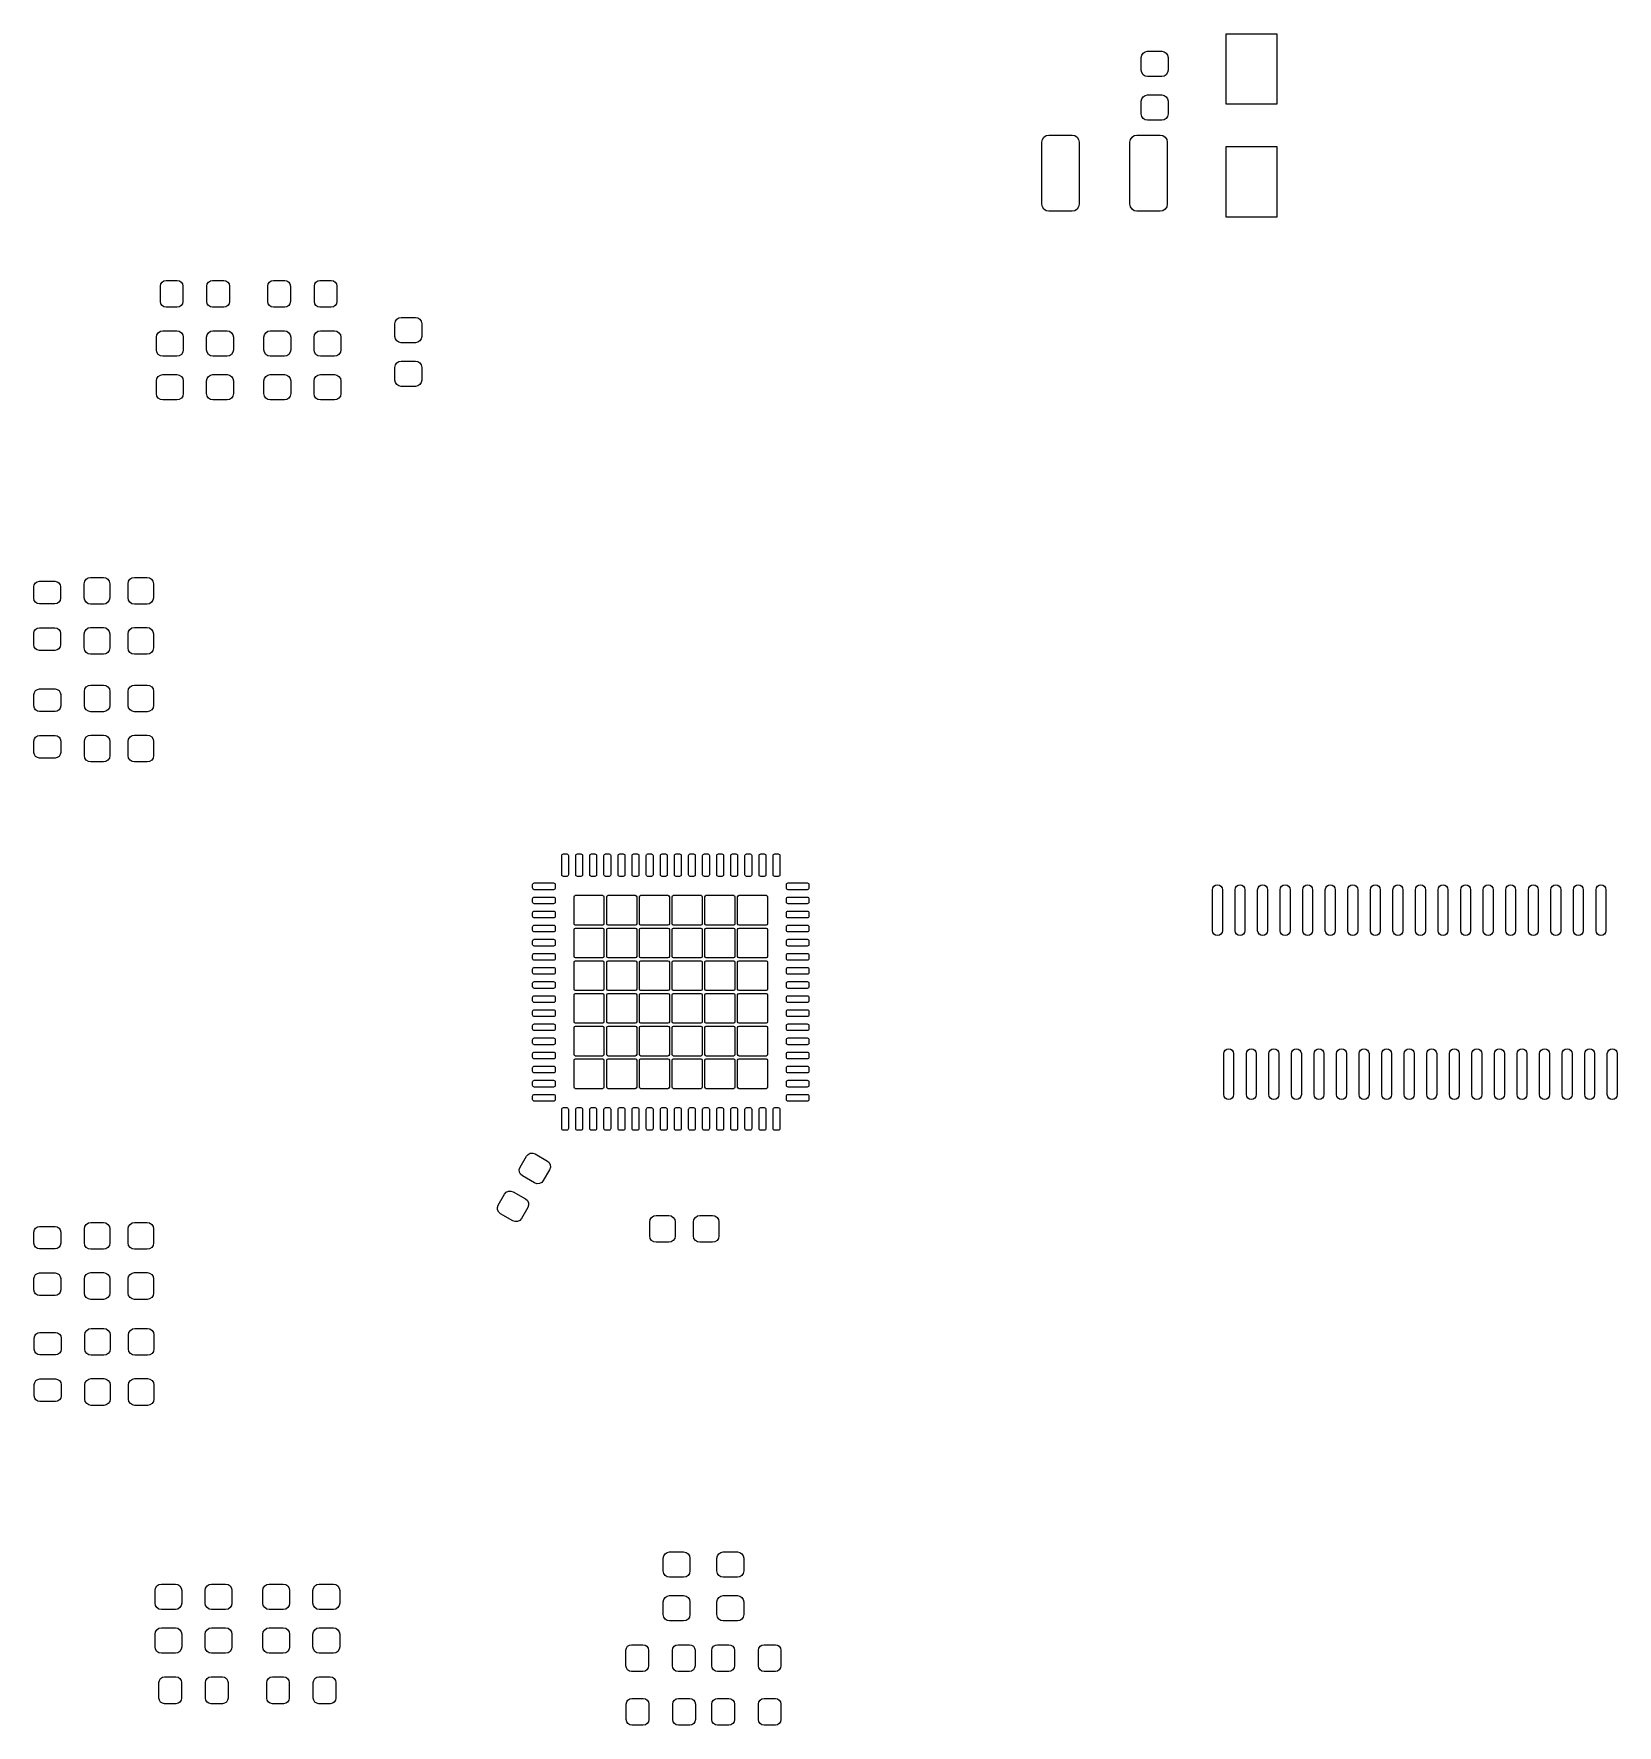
# Model space of a CAD drawing. Extents: x 2.76 to 4.97, y -5.02 to -2.66.
import ezdxf

# ---------------------------------------------------------------- set-up
doc = ezdxf.new("R2010")
doc.units = 0
doc.header["$MEASUREMENT"] = 0
doc.layers.add('BLACK', color=7, linetype='CONTINUOUS')

msp = doc.modelspace()

# ---------------------------------------------------------------- linework, layer by layer
at = {"layer": 'BLACK', "linetype": 'CONTINUOUS'}
for p, q in [((4.42457, -2.76047), (4.42457, -2.66205)), ((4.42457, -2.66205), (4.49543, -2.66205)), ((4.49543, -2.66205), (4.49543, -2.76047)), ((4.3063, -2.69516), (4.30697, -2.69177)), ((4.30697, -2.69177), (4.30889, -2.68889)), ((4.30889, -2.68889), (4.31177, -2.68697)), ((4.31177, -2.68697), (4.31516, -2.6863)), ((4.31516, -2.6863), (4.33484, -2.6863)), ((4.33484, -2.6863), (4.33823, -2.68697)), ((4.33823, -2.68697), (4.34111, -2.68889)), ((4.34111, -2.68889), (4.34303, -2.69177)), ((4.34303, -2.69177), (4.3437, -2.69516)), ((4.3063, -2.71287), (4.3063, -2.69516)), ((4.30697, -2.71626), (4.3063, -2.71287)), ((4.3437, -2.71287), (4.34303, -2.71626)), ((4.3437, -2.69516), (4.3437, -2.71287)), ((4.30889, -2.71914), (4.30697, -2.71626)), ((4.31177, -2.72106), (4.30889, -2.71914)), ((4.31516, -2.72173), (4.31177, -2.72106)), ((4.33484, -2.72173), (4.31516, -2.72173)), ((4.33823, -2.72106), (4.33484, -2.72173)), ((4.34111, -2.71914), (4.33823, -2.72106)), ((4.34303, -2.71626), (4.34111, -2.71914)), ((4.3063, -2.75618), (4.30697, -2.75279)), ((4.3063, -2.7739), (4.3063, -2.75618)), ((4.30697, -2.75279), (4.30889, -2.74992)), ((4.30889, -2.74992), (4.31177, -2.748)), ((4.31177, -2.748), (4.31516, -2.74732)), ((4.31516, -2.74732), (4.33484, -2.74732)), ((4.33484, -2.74732), (4.33823, -2.748)), ((4.33823, -2.748), (4.34111, -2.74992)), ((4.34111, -2.74992), (4.34303, -2.75279)), ((4.34303, -2.75279), (4.3437, -2.75618)), ((4.3437, -2.75618), (4.3437, -2.7739)), ((4.49543, -2.76047), (4.42457, -2.76047)), ((4.30697, -2.77729), (4.3063, -2.7739)), ((4.30889, -2.78016), (4.30697, -2.77729)), ((4.31177, -2.78208), (4.30889, -2.78016)), ((4.31516, -2.78276), (4.31177, -2.78208)), ((4.33484, -2.78276), (4.31516, -2.78276)), ((4.33823, -2.78208), (4.33484, -2.78276)), ((4.34111, -2.78016), (4.33823, -2.78208)), ((4.34303, -2.77729), (4.34111, -2.78016)), ((4.3437, -2.7739), (4.34303, -2.77729)), ((4.1674, -2.81329), (4.16815, -2.80953)), ((4.16815, -2.80953), (4.17028, -2.80633)), ((4.17028, -2.80633), (4.17348, -2.8042)), ((4.17348, -2.8042), (4.17724, -2.80345)), ((4.17724, -2.80345), (4.20972, -2.80345)), ((4.20972, -2.80345), (4.21349, -2.8042)), ((4.21349, -2.8042), (4.21668, -2.80633)), ((4.21668, -2.80633), (4.21882, -2.80953)), ((4.21882, -2.80953), (4.21957, -2.81329)), ((4.29043, -2.81329), (4.29118, -2.80953)), ((4.29118, -2.80953), (4.29332, -2.80633)), ((4.29332, -2.80633), (4.29651, -2.8042)), ((4.29651, -2.8042), (4.30028, -2.80345)), ((4.30028, -2.80345), (4.33276, -2.80345)), ((4.33276, -2.80345), (4.33652, -2.8042)), ((4.33652, -2.8042), (4.33972, -2.80633)), ((4.33972, -2.80633), (4.34185, -2.80953)), ((4.34185, -2.80953), (4.3426, -2.81329)), ((4.1674, -2.89991), (4.1674, -2.81329)), ((4.21957, -2.81329), (4.21957, -2.89991)), ((4.29043, -2.89991), (4.29043, -2.81329)), ((4.3426, -2.81329), (4.3426, -2.89991)), ((4.42457, -2.91795), (4.42457, -2.81953)), ((4.42457, -2.81953), (4.49543, -2.81953)), ((4.49543, -2.81953), (4.49543, -2.91795)), ((4.16815, -2.90367), (4.1674, -2.89991)), ((4.17028, -2.90687), (4.16815, -2.90367)), ((4.21882, -2.90367), (4.21668, -2.90687)), ((4.21957, -2.89991), (4.21882, -2.90367)), ((4.29118, -2.90367), (4.29043, -2.89991)), ((4.29332, -2.90687), (4.29118, -2.90367)), ((4.34185, -2.90367), (4.33972, -2.90687)), ((4.3426, -2.89991), (4.34185, -2.90367)), ((4.17348, -2.909), (4.17028, -2.90687)), ((4.17724, -2.90975), (4.17348, -2.909)), ((4.20972, -2.90975), (4.17724, -2.90975)), ((4.21349, -2.909), (4.20972, -2.90975)), ((4.21668, -2.90687), (4.21349, -2.909)), ((4.29651, -2.909), (4.29332, -2.90687)), ((4.30028, -2.90975), (4.29651, -2.909)), ((4.33276, -2.90975), (4.30028, -2.90975)), ((4.33652, -2.909), (4.33276, -2.90975)), ((4.33972, -2.90687), (4.33652, -2.909)), ((4.49543, -2.91795), (4.42457, -2.91795)), ((2.93677, -3.01417), (2.93737, -3.01116)), ((2.93677, -3.03583), (2.93677, -3.01417)), ((2.93737, -3.01116), (2.93908, -3.00861)), ((2.93908, -3.00861), (2.94163, -3.0069)), ((2.94163, -3.0069), (2.94465, -3.0063)), ((2.94465, -3.0063), (2.96039, -3.0063)), ((2.96039, -3.0063), (2.96341, -3.0069)), ((2.96341, -3.0069), (2.96596, -3.00861)), ((2.96596, -3.00861), (2.96767, -3.01116)), ((2.96767, -3.01116), (2.96827, -3.01417)), ((2.96827, -3.01417), (2.96827, -3.03583)), ((3.00173, -3.01417), (3.00233, -3.01116)), ((3.00173, -3.03583), (3.00173, -3.01417)), ((3.00233, -3.01116), (3.00404, -3.00861)), ((3.00404, -3.00861), (3.00659, -3.0069)), ((3.00659, -3.0069), (3.00961, -3.0063)), ((3.00961, -3.0063), (3.02535, -3.0063)), ((3.02535, -3.0063), (3.02837, -3.0069)), ((3.02837, -3.0069), (3.03092, -3.00861)), ((3.03092, -3.00861), (3.03263, -3.01116)), ((3.03263, -3.01116), (3.03323, -3.01417)), ((3.03323, -3.01417), (3.03323, -3.03583)), ((3.08677, -3.01417), (3.08737, -3.01116)), ((3.08677, -3.03583), (3.08677, -3.01417)), ((3.08737, -3.01116), (3.08908, -3.00861)), ((3.08908, -3.00861), (3.09163, -3.0069)), ((3.09163, -3.0069), (3.09465, -3.0063)), ((3.09465, -3.0063), (3.11039, -3.0063)), ((3.11039, -3.0063), (3.11341, -3.0069)), ((3.11341, -3.0069), (3.11596, -3.00861)), ((3.11596, -3.00861), (3.11767, -3.01116)), ((3.11767, -3.01116), (3.11827, -3.01417)), ((3.11827, -3.01417), (3.11827, -3.03583)), ((3.15173, -3.01417), (3.15233, -3.01116)), ((3.15173, -3.03583), (3.15173, -3.01417)), ((3.15233, -3.01116), (3.15404, -3.00861)), ((3.15404, -3.00861), (3.15659, -3.0069)), ((3.15659, -3.0069), (3.15961, -3.0063)), ((3.15961, -3.0063), (3.17535, -3.0063)), ((3.17535, -3.0063), (3.17837, -3.0069)), ((3.17837, -3.0069), (3.18092, -3.00861)), ((3.18092, -3.00861), (3.18263, -3.01116)), ((3.18263, -3.01116), (3.18323, -3.01417)), ((3.18323, -3.01417), (3.18323, -3.03583)), ((2.93737, -3.03884), (2.93677, -3.03583)), ((2.93908, -3.04139), (2.93737, -3.03884)), ((2.94163, -3.0431), (2.93908, -3.04139)), ((2.94465, -3.0437), (2.94163, -3.0431)), ((2.96039, -3.0437), (2.94465, -3.0437)), ((2.96341, -3.0431), (2.96039, -3.0437)), ((2.96596, -3.04139), (2.96341, -3.0431)), ((2.96767, -3.03884), (2.96596, -3.04139)), ((2.96827, -3.03583), (2.96767, -3.03884)), ((3.00233, -3.03884), (3.00173, -3.03583)), ((3.00404, -3.04139), (3.00233, -3.03884)), ((3.00659, -3.0431), (3.00404, -3.04139)), ((3.00961, -3.0437), (3.00659, -3.0431)), ((3.02535, -3.0437), (3.00961, -3.0437)), ((3.02837, -3.0431), (3.02535, -3.0437)), ((3.03092, -3.04139), (3.02837, -3.0431)), ((3.03263, -3.03884), (3.03092, -3.04139)), ((3.03323, -3.03583), (3.03263, -3.03884)), ((3.08737, -3.03884), (3.08677, -3.03583)), ((3.08908, -3.04139), (3.08737, -3.03884)), ((3.09163, -3.0431), (3.08908, -3.04139)), ((3.09465, -3.0437), (3.09163, -3.0431)), ((3.11039, -3.0437), (3.09465, -3.0437)), ((3.11341, -3.0431), (3.11039, -3.0437)), ((3.11596, -3.04139), (3.11341, -3.0431)), ((3.11767, -3.03884), (3.11596, -3.04139)), ((3.11827, -3.03583), (3.11767, -3.03884)), ((3.15233, -3.03884), (3.15173, -3.03583)), ((3.15404, -3.04139), (3.15233, -3.03884)), ((3.15659, -3.0431), (3.15404, -3.04139)), ((3.15961, -3.0437), (3.15659, -3.0431)), ((3.17535, -3.0437), (3.15961, -3.0437)), ((3.17837, -3.0431), (3.17535, -3.0437)), ((3.18092, -3.04139), (3.17837, -3.0431)), ((3.18263, -3.03884), (3.18092, -3.04139)), ((3.18323, -3.03583), (3.18263, -3.03884)), ((3.26429, -3.06681), (3.26496, -3.06342)), ((3.26429, -3.08453), (3.26429, -3.06681)), ((3.26496, -3.06342), (3.26688, -3.06055)), ((3.26688, -3.06055), (3.26975, -3.05863)), ((3.26975, -3.05863), (3.27314, -3.05795)), ((3.27314, -3.05795), (3.29283, -3.05795)), ((3.29283, -3.05795), (3.29622, -3.05863)), ((3.29622, -3.05863), (3.29909, -3.06055)), ((3.29909, -3.06055), (3.30101, -3.06342)), ((3.30101, -3.06342), (3.30169, -3.06681)), ((3.30169, -3.06681), (3.30169, -3.08453)), ((2.9313, -3.08563), (2.93197, -3.08224)), ((2.9313, -3.10335), (2.9313, -3.08563)), ((2.93197, -3.08224), (2.93389, -3.07937)), ((2.93389, -3.07937), (2.93677, -3.07745)), ((2.93677, -3.07745), (2.94016, -3.07677)), ((2.94016, -3.07677), (2.95984, -3.07677)), ((2.95984, -3.07677), (2.96323, -3.07745)), ((2.96323, -3.07745), (2.96611, -3.07937)), ((2.96611, -3.07937), (2.96803, -3.08224)), ((2.96803, -3.08224), (2.9687, -3.08563)), ((2.9687, -3.08563), (2.9687, -3.10335)), ((3.0013, -3.08563), (3.00197, -3.08224)), ((3.0013, -3.10335), (3.0013, -3.08563)), ((3.00197, -3.08224), (3.00389, -3.07937)), ((3.00389, -3.07937), (3.00677, -3.07745)), ((3.00677, -3.07745), (3.01016, -3.07677)), ((3.01016, -3.07677), (3.02984, -3.07677)), ((3.02984, -3.07677), (3.03323, -3.07745)), ((3.03323, -3.07745), (3.03611, -3.07937)), ((3.03611, -3.07937), (3.03803, -3.08224)), ((3.03803, -3.08224), (3.0387, -3.08563)), ((3.0387, -3.08563), (3.0387, -3.10335)), ((3.0813, -3.08563), (3.08197, -3.08224)), ((3.0813, -3.10335), (3.0813, -3.08563)), ((3.08197, -3.08224), (3.08389, -3.07937)), ((3.08389, -3.07937), (3.08677, -3.07745)), ((3.08677, -3.07745), (3.09016, -3.07677)), ((3.09016, -3.07677), (3.10984, -3.07677)), ((3.10984, -3.07677), (3.11323, -3.07745)), ((3.11323, -3.07745), (3.11611, -3.07937)), ((3.11611, -3.07937), (3.11803, -3.08224)), ((3.11803, -3.08224), (3.1187, -3.08563)), ((3.1187, -3.08563), (3.1187, -3.10335)), ((3.1513, -3.08563), (3.15197, -3.08224)), ((3.1513, -3.10335), (3.1513, -3.08563)), ((3.15197, -3.08224), (3.15389, -3.07937)), ((3.15389, -3.07937), (3.15677, -3.07745)), ((3.15677, -3.07745), (3.16016, -3.07677)), ((3.16016, -3.07677), (3.17984, -3.07677)), ((3.17984, -3.07677), (3.18323, -3.07745)), ((3.18323, -3.07745), (3.18611, -3.07937)), ((3.18611, -3.07937), (3.18803, -3.08224)), ((3.18803, -3.08224), (3.1887, -3.08563)), ((3.1887, -3.08563), (3.1887, -3.10335)), ((3.26496, -3.08792), (3.26429, -3.08453)), ((3.26688, -3.09079), (3.26496, -3.08792)), ((3.26975, -3.09271), (3.26688, -3.09079)), ((3.27314, -3.09339), (3.26975, -3.09271)), ((3.29283, -3.09339), (3.27314, -3.09339)), ((3.29622, -3.09271), (3.29283, -3.09339)), ((3.29909, -3.09079), (3.29622, -3.09271)), ((3.30101, -3.08792), (3.29909, -3.09079)), ((3.30169, -3.08453), (3.30101, -3.08792)), ((2.93197, -3.10674), (2.9313, -3.10335)), ((2.93389, -3.10961), (2.93197, -3.10674)), ((2.93677, -3.11153), (2.93389, -3.10961)), ((2.94016, -3.1122), (2.93677, -3.11153)), ((2.95984, -3.1122), (2.94016, -3.1122)), ((2.96323, -3.11153), (2.95984, -3.1122)), ((2.96611, -3.10961), (2.96323, -3.11153)), ((2.96803, -3.10674), (2.96611, -3.10961)), ((2.9687, -3.10335), (2.96803, -3.10674)), ((3.00197, -3.10674), (3.0013, -3.10335)), ((3.00389, -3.10961), (3.00197, -3.10674)), ((3.00677, -3.11153), (3.00389, -3.10961)), ((3.01016, -3.1122), (3.00677, -3.11153)), ((3.02984, -3.1122), (3.01016, -3.1122)), ((3.03323, -3.11153), (3.02984, -3.1122)), ((3.03611, -3.10961), (3.03323, -3.11153)), ((3.03803, -3.10674), (3.03611, -3.10961)), ((3.0387, -3.10335), (3.03803, -3.10674)), ((3.08197, -3.10674), (3.0813, -3.10335)), ((3.08389, -3.10961), (3.08197, -3.10674)), ((3.08677, -3.11153), (3.08389, -3.10961)), ((3.09016, -3.1122), (3.08677, -3.11153)), ((3.10984, -3.1122), (3.09016, -3.1122)), ((3.11323, -3.11153), (3.10984, -3.1122)), ((3.11611, -3.10961), (3.11323, -3.11153)), ((3.11803, -3.10674), (3.11611, -3.10961)), ((3.1187, -3.10335), (3.11803, -3.10674)), ((3.15197, -3.10674), (3.1513, -3.10335)), ((3.15389, -3.10961), (3.15197, -3.10674)), ((3.15677, -3.11153), (3.15389, -3.10961)), ((3.16016, -3.1122), (3.15677, -3.11153)), ((3.17984, -3.1122), (3.16016, -3.1122)), ((3.18323, -3.11153), (3.17984, -3.1122)), ((3.18611, -3.10961), (3.18323, -3.11153)), ((3.18803, -3.10674), (3.18611, -3.10961)), ((3.1887, -3.10335), (3.18803, -3.10674)), ((2.93197, -3.14326), (2.93389, -3.14039)), ((2.93389, -3.14039), (2.93677, -3.13847)), ((2.93677, -3.13847), (2.94016, -3.1378)), ((2.94016, -3.1378), (2.95984, -3.1378)), ((2.95984, -3.1378), (2.96323, -3.13847)), ((2.96323, -3.13847), (2.96611, -3.14039)), ((2.96611, -3.14039), (2.96803, -3.14326)), ((3.00197, -3.14326), (3.00389, -3.14039)), ((3.00389, -3.14039), (3.00677, -3.13847)), ((3.00677, -3.13847), (3.01016, -3.1378)), ((3.01016, -3.1378), (3.02984, -3.1378)), ((3.02984, -3.1378), (3.03323, -3.13847)), ((3.03323, -3.13847), (3.03611, -3.14039)), ((3.03611, -3.14039), (3.03803, -3.14326)), ((3.08197, -3.14326), (3.08389, -3.14039)), ((3.08389, -3.14039), (3.08677, -3.13847)), ((3.08677, -3.13847), (3.09016, -3.1378)), ((3.09016, -3.1378), (3.10984, -3.1378)), ((3.10984, -3.1378), (3.11323, -3.13847)), ((3.11323, -3.13847), (3.11611, -3.14039)), ((3.11611, -3.14039), (3.11803, -3.14326)), ((3.15197, -3.14326), (3.15389, -3.14039)), ((3.15389, -3.14039), (3.15677, -3.13847)), ((3.15677, -3.13847), (3.16016, -3.1378)), ((3.16016, -3.1378), (3.17984, -3.1378)), ((3.17984, -3.1378), (3.18323, -3.13847)), ((3.18323, -3.13847), (3.18611, -3.14039)), ((3.18611, -3.14039), (3.18803, -3.14326)), ((3.26429, -3.12783), (3.26496, -3.12444)), ((3.26429, -3.14555), (3.26429, -3.12783)), ((3.26496, -3.12444), (3.26688, -3.12157)), ((3.26688, -3.12157), (3.26975, -3.11965)), ((3.26975, -3.11965), (3.27314, -3.11898)), ((3.27314, -3.11898), (3.29283, -3.11898)), ((3.29283, -3.11898), (3.29622, -3.11965)), ((3.29622, -3.11965), (3.29909, -3.12157)), ((3.29909, -3.12157), (3.30101, -3.12444)), ((3.30101, -3.12444), (3.30169, -3.12783)), ((3.30169, -3.12783), (3.30169, -3.14555)), ((2.9313, -3.14665), (2.93197, -3.14326)), ((2.9313, -3.16437), (2.9313, -3.14665)), ((2.93197, -3.16776), (2.9313, -3.16437)), ((2.96803, -3.14326), (2.9687, -3.14665)), ((2.9687, -3.16437), (2.96803, -3.16776)), ((2.9687, -3.14665), (2.9687, -3.16437)), ((3.0013, -3.14665), (3.00197, -3.14326)), ((3.0013, -3.16437), (3.0013, -3.14665)), ((3.00197, -3.16776), (3.0013, -3.16437)), ((3.03803, -3.14326), (3.0387, -3.14665)), ((3.0387, -3.16437), (3.03803, -3.16776)), ((3.0387, -3.14665), (3.0387, -3.16437)), ((3.0813, -3.14665), (3.08197, -3.14326)), ((3.0813, -3.16437), (3.0813, -3.14665)), ((3.08197, -3.16776), (3.0813, -3.16437)), ((3.11803, -3.14326), (3.1187, -3.14665)), ((3.1187, -3.16437), (3.11803, -3.16776)), ((3.1187, -3.14665), (3.1187, -3.16437)), ((3.1513, -3.14665), (3.15197, -3.14326)), ((3.1513, -3.16437), (3.1513, -3.14665)), ((3.15197, -3.16776), (3.1513, -3.16437)), ((3.18803, -3.14326), (3.1887, -3.14665)), ((3.1887, -3.16437), (3.18803, -3.16776)), ((3.1887, -3.14665), (3.1887, -3.16437)), ((3.26496, -3.14894), (3.26429, -3.14555)), ((3.26688, -3.15181), (3.26496, -3.14894)), ((3.26975, -3.15373), (3.26688, -3.15181)), ((3.27314, -3.15441), (3.26975, -3.15373)), ((3.29283, -3.15441), (3.27314, -3.15441)), ((3.29622, -3.15373), (3.29283, -3.15441)), ((3.29909, -3.15181), (3.29622, -3.15373)), ((3.30101, -3.14894), (3.29909, -3.15181)), ((3.30169, -3.14555), (3.30101, -3.14894)), ((2.93389, -3.17063), (2.93197, -3.16776)), ((2.93677, -3.17255), (2.93389, -3.17063)), ((2.94016, -3.17323), (2.93677, -3.17255)), ((2.95984, -3.17323), (2.94016, -3.17323)), ((2.96323, -3.17255), (2.95984, -3.17323)), ((2.96611, -3.17063), (2.96323, -3.17255)), ((2.96803, -3.16776), (2.96611, -3.17063)), ((3.00389, -3.17063), (3.00197, -3.16776)), ((3.00677, -3.17255), (3.00389, -3.17063)), ((3.01016, -3.17323), (3.00677, -3.17255)), ((3.02984, -3.17323), (3.01016, -3.17323)), ((3.03323, -3.17255), (3.02984, -3.17323)), ((3.03611, -3.17063), (3.03323, -3.17255)), ((3.03803, -3.16776), (3.03611, -3.17063)), ((3.08389, -3.17063), (3.08197, -3.16776)), ((3.08677, -3.17255), (3.08389, -3.17063)), ((3.09016, -3.17323), (3.08677, -3.17255)), ((3.10984, -3.17323), (3.09016, -3.17323)), ((3.11323, -3.17255), (3.10984, -3.17323)), ((3.11611, -3.17063), (3.11323, -3.17255)), ((3.11803, -3.16776), (3.11611, -3.17063)), ((3.15389, -3.17063), (3.15197, -3.16776)), ((3.15677, -3.17255), (3.15389, -3.17063)), ((3.16016, -3.17323), (3.15677, -3.17255)), ((3.17984, -3.17323), (3.16016, -3.17323)), ((3.18323, -3.17255), (3.17984, -3.17323)), ((3.18611, -3.17063), (3.18323, -3.17255)), ((3.18803, -3.16776), (3.18611, -3.17063)), ((2.83125, -3.42647), (2.83317, -3.42359)), ((2.83317, -3.42359), (2.83604, -3.42167)), ((2.83604, -3.42167), (2.83943, -3.421)), ((2.83943, -3.421), (2.85715, -3.421)), ((2.85715, -3.421), (2.86054, -3.42167)), ((2.86054, -3.42167), (2.86341, -3.42359)), ((2.86341, -3.42359), (2.86533, -3.42647)), ((2.89227, -3.42647), (2.89419, -3.42359)), ((2.89419, -3.42359), (2.89706, -3.42167)), ((2.89706, -3.42167), (2.90045, -3.421)), ((2.90045, -3.421), (2.91817, -3.421)), ((2.91817, -3.421), (2.92156, -3.42167)), ((2.92156, -3.42167), (2.92443, -3.42359)), ((2.92443, -3.42359), (2.92635, -3.42647)), ((2.7601, -3.43435), (2.7607, -3.43133)), ((2.7601, -3.45009), (2.7601, -3.43435)), ((2.7607, -3.43133), (2.76241, -3.42878)), ((2.76241, -3.42878), (2.76496, -3.42707)), ((2.76496, -3.42707), (2.76797, -3.42647)), ((2.76797, -3.42647), (2.78963, -3.42647)), ((2.78963, -3.42647), (2.79264, -3.42707)), ((2.79264, -3.42707), (2.79519, -3.42878)), ((2.79519, -3.42878), (2.7969, -3.43133)), ((2.7969, -3.43133), (2.7975, -3.43435)), ((2.7975, -3.43435), (2.7975, -3.45009)), ((2.83057, -3.42986), (2.83125, -3.42647)), ((2.83057, -3.44954), (2.83057, -3.42986)), ((2.86533, -3.42647), (2.866, -3.42986)), ((2.866, -3.42986), (2.866, -3.44954)), ((2.8916, -3.42986), (2.89227, -3.42647)), ((2.8916, -3.44954), (2.8916, -3.42986)), ((2.92635, -3.42647), (2.92703, -3.42986)), ((2.92703, -3.42986), (2.92703, -3.44954)), ((2.7607, -3.45311), (2.7601, -3.45009)), ((2.76241, -3.45566), (2.7607, -3.45311)), ((2.76496, -3.45737), (2.76241, -3.45566)), ((2.76797, -3.45797), (2.76496, -3.45737)), ((2.78963, -3.45797), (2.76797, -3.45797)), ((2.79264, -3.45737), (2.78963, -3.45797)), ((2.79519, -3.45566), (2.79264, -3.45737)), ((2.7969, -3.45311), (2.79519, -3.45566)), ((2.7975, -3.45009), (2.7969, -3.45311)), ((2.83125, -3.45293), (2.83057, -3.44954)), ((2.83317, -3.45581), (2.83125, -3.45293)), ((2.83604, -3.45773), (2.83317, -3.45581)), ((2.83943, -3.4584), (2.83604, -3.45773)), ((2.85715, -3.4584), (2.83943, -3.4584)), ((2.86054, -3.45773), (2.85715, -3.4584)), ((2.86341, -3.45581), (2.86054, -3.45773)), ((2.86533, -3.45293), (2.86341, -3.45581)), ((2.866, -3.44954), (2.86533, -3.45293)), ((2.89227, -3.45293), (2.8916, -3.44954)), ((2.89419, -3.45581), (2.89227, -3.45293)), ((2.89706, -3.45773), (2.89419, -3.45581)), ((2.90045, -3.4584), (2.89706, -3.45773)), ((2.91817, -3.4584), (2.90045, -3.4584)), ((2.92156, -3.45773), (2.91817, -3.4584)), ((2.92443, -3.45581), (2.92156, -3.45773)), ((2.92635, -3.45293), (2.92443, -3.45581)), ((2.92703, -3.44954), (2.92635, -3.45293)), ((2.7607, -3.49629), (2.76241, -3.49374)), ((2.76241, -3.49374), (2.76496, -3.49203)), ((2.76496, -3.49203), (2.76797, -3.49143)), ((2.76797, -3.49143), (2.78963, -3.49143)), ((2.78963, -3.49143), (2.79264, -3.49203)), ((2.79264, -3.49203), (2.79519, -3.49374)), ((2.79519, -3.49374), (2.7969, -3.49629)), ((2.83125, -3.49647), (2.83317, -3.49359)), ((2.83317, -3.49359), (2.83604, -3.49167)), ((2.83604, -3.49167), (2.83943, -3.491)), ((2.83943, -3.491), (2.85715, -3.491)), ((2.85715, -3.491), (2.86054, -3.49167)), ((2.86054, -3.49167), (2.86341, -3.49359)), ((2.86341, -3.49359), (2.86533, -3.49647)), ((2.89227, -3.49647), (2.89419, -3.49359)), ((2.89419, -3.49359), (2.89706, -3.49167)), ((2.89706, -3.49167), (2.90045, -3.491)), ((2.90045, -3.491), (2.91817, -3.491)), ((2.91817, -3.491), (2.92156, -3.49167)), ((2.92156, -3.49167), (2.92443, -3.49359)), ((2.92443, -3.49359), (2.92635, -3.49647)), ((2.7601, -3.49931), (2.7607, -3.49629)), ((2.7601, -3.51505), (2.7601, -3.49931)), ((2.7607, -3.51807), (2.7601, -3.51505)), ((2.76241, -3.52062), (2.7607, -3.51807)), ((2.7969, -3.51807), (2.79519, -3.52062)), ((2.7969, -3.49629), (2.7975, -3.49931)), ((2.7975, -3.51505), (2.7969, -3.51807)), ((2.7975, -3.49931), (2.7975, -3.51505)), ((2.83057, -3.49986), (2.83125, -3.49647)), ((2.83057, -3.51954), (2.83057, -3.49986)), ((2.86533, -3.49647), (2.866, -3.49986)), ((2.866, -3.49986), (2.866, -3.51954)), ((2.8916, -3.49986), (2.89227, -3.49647)), ((2.8916, -3.51954), (2.8916, -3.49986)), ((2.92635, -3.49647), (2.92703, -3.49986)), ((2.92703, -3.49986), (2.92703, -3.51954)), ((2.76496, -3.52233), (2.76241, -3.52062)), ((2.76797, -3.52293), (2.76496, -3.52233)), ((2.78963, -3.52293), (2.76797, -3.52293)), ((2.79264, -3.52233), (2.78963, -3.52293)), ((2.79519, -3.52062), (2.79264, -3.52233)), ((2.83125, -3.52293), (2.83057, -3.51954)), ((2.83317, -3.52581), (2.83125, -3.52293)), ((2.83604, -3.52773), (2.83317, -3.52581)), ((2.83943, -3.5284), (2.83604, -3.52773)), ((2.85715, -3.5284), (2.83943, -3.5284)), ((2.86054, -3.52773), (2.85715, -3.5284)), ((2.86341, -3.52581), (2.86054, -3.52773)), ((2.86533, -3.52293), (2.86341, -3.52581)), ((2.866, -3.51954), (2.86533, -3.52293)), ((2.89227, -3.52293), (2.8916, -3.51954)), ((2.89419, -3.52581), (2.89227, -3.52293)), ((2.89706, -3.52773), (2.89419, -3.52581)), ((2.90045, -3.5284), (2.89706, -3.52773)), ((2.91817, -3.5284), (2.90045, -3.5284)), ((2.92156, -3.52773), (2.91817, -3.5284)), ((2.92443, -3.52581), (2.92156, -3.52773)), ((2.92635, -3.52293), (2.92443, -3.52581)), ((2.92703, -3.51954), (2.92635, -3.52293)), ((2.7603, -3.58465), (2.7609, -3.58163)), ((2.7603, -3.60039), (2.7603, -3.58465)), ((2.7609, -3.58163), (2.76261, -3.57908)), ((2.76261, -3.57908), (2.76516, -3.57737)), ((2.76516, -3.57737), (2.76817, -3.57677)), ((2.76817, -3.57677), (2.78983, -3.57677)), ((2.78983, -3.57677), (2.79284, -3.57737)), ((2.79284, -3.57737), (2.79539, -3.57908)), ((2.79539, -3.57908), (2.7971, -3.58163)), ((2.7971, -3.58163), (2.7977, -3.58465)), ((2.7977, -3.58465), (2.7977, -3.60039)), ((2.83077, -3.58016), (2.83145, -3.57677)), ((2.83077, -3.59984), (2.83077, -3.58016)), ((2.83145, -3.57677), (2.83337, -3.57389)), ((2.83337, -3.57389), (2.83624, -3.57197)), ((2.83624, -3.57197), (2.83963, -3.5713)), ((2.83963, -3.5713), (2.85735, -3.5713)), ((2.85735, -3.5713), (2.86074, -3.57197)), ((2.86074, -3.57197), (2.86361, -3.57389)), ((2.86361, -3.57389), (2.86553, -3.57677)), ((2.86553, -3.57677), (2.8662, -3.58016)), ((2.8662, -3.58016), (2.8662, -3.59984)), ((2.8918, -3.58016), (2.89247, -3.57677)), ((2.8918, -3.59984), (2.8918, -3.58016)), ((2.89247, -3.57677), (2.89439, -3.57389)), ((2.89439, -3.57389), (2.89726, -3.57197)), ((2.89726, -3.57197), (2.90065, -3.5713)), ((2.90065, -3.5713), (2.91837, -3.5713)), ((2.91837, -3.5713), (2.92176, -3.57197)), ((2.92176, -3.57197), (2.92463, -3.57389)), ((2.92463, -3.57389), (2.92655, -3.57677)), ((2.92655, -3.57677), (2.92723, -3.58016)), ((2.92723, -3.58016), (2.92723, -3.59984)), ((2.7609, -3.60341), (2.7603, -3.60039)), ((2.76261, -3.60596), (2.7609, -3.60341)), ((2.76516, -3.60767), (2.76261, -3.60596)), ((2.76817, -3.60827), (2.76516, -3.60767)), ((2.78983, -3.60827), (2.76817, -3.60827)), ((2.79284, -3.60767), (2.78983, -3.60827)), ((2.79539, -3.60596), (2.79284, -3.60767)), ((2.7971, -3.60341), (2.79539, -3.60596)), ((2.7977, -3.60039), (2.7971, -3.60341)), ((2.83145, -3.60323), (2.83077, -3.59984)), ((2.83337, -3.60611), (2.83145, -3.60323)), ((2.83624, -3.60803), (2.83337, -3.60611)), ((2.83963, -3.6087), (2.83624, -3.60803)), ((2.85735, -3.6087), (2.83963, -3.6087)), ((2.86074, -3.60803), (2.85735, -3.6087)), ((2.86361, -3.60611), (2.86074, -3.60803)), ((2.86553, -3.60323), (2.86361, -3.60611)), ((2.8662, -3.59984), (2.86553, -3.60323)), ((2.89247, -3.60323), (2.8918, -3.59984)), ((2.89439, -3.60611), (2.89247, -3.60323)), ((2.89726, -3.60803), (2.89439, -3.60611)), ((2.90065, -3.6087), (2.89726, -3.60803)), ((2.91837, -3.6087), (2.90065, -3.6087)), ((2.92176, -3.60803), (2.91837, -3.6087)), ((2.92463, -3.60611), (2.92176, -3.60803)), ((2.92655, -3.60323), (2.92463, -3.60611)), ((2.92723, -3.59984), (2.92655, -3.60323)), ((2.7603, -3.64961), (2.7609, -3.64659)), ((2.7603, -3.66535), (2.7603, -3.64961)), ((2.7609, -3.64659), (2.76261, -3.64404)), ((2.76261, -3.64404), (2.76516, -3.64233)), ((2.76516, -3.64233), (2.76817, -3.64173)), ((2.76817, -3.64173), (2.78983, -3.64173)), ((2.78983, -3.64173), (2.79284, -3.64233)), ((2.79284, -3.64233), (2.79539, -3.64404)), ((2.79539, -3.64404), (2.7971, -3.64659)), ((2.7971, -3.64659), (2.7977, -3.64961)), ((2.7977, -3.64961), (2.7977, -3.66535)), ((2.83077, -3.65016), (2.83145, -3.64677)), ((2.83077, -3.66984), (2.83077, -3.65016)), ((2.83145, -3.64677), (2.83337, -3.64389)), ((2.83337, -3.64389), (2.83624, -3.64197)), ((2.83624, -3.64197), (2.83963, -3.6413)), ((2.83963, -3.6413), (2.85735, -3.6413)), ((2.85735, -3.6413), (2.86074, -3.64197)), ((2.86074, -3.64197), (2.86361, -3.64389)), ((2.86361, -3.64389), (2.86553, -3.64677)), ((2.86553, -3.64677), (2.8662, -3.65016)), ((2.8662, -3.65016), (2.8662, -3.66984)), ((2.8918, -3.65016), (2.89247, -3.64677)), ((2.8918, -3.66984), (2.8918, -3.65016)), ((2.89247, -3.64677), (2.89439, -3.64389)), ((2.89439, -3.64389), (2.89726, -3.64197)), ((2.89726, -3.64197), (2.90065, -3.6413)), ((2.90065, -3.6413), (2.91837, -3.6413)), ((2.91837, -3.6413), (2.92176, -3.64197)), ((2.92176, -3.64197), (2.92463, -3.64389)), ((2.92463, -3.64389), (2.92655, -3.64677)), ((2.92655, -3.64677), (2.92723, -3.65016)), ((2.92723, -3.65016), (2.92723, -3.66984)), ((2.7609, -3.66837), (2.7603, -3.66535)), ((2.76261, -3.67092), (2.7609, -3.66837)), ((2.76516, -3.67263), (2.76261, -3.67092)), ((2.76817, -3.67323), (2.76516, -3.67263)), ((2.78983, -3.67323), (2.76817, -3.67323)), ((2.79284, -3.67263), (2.78983, -3.67323)), ((2.79539, -3.67092), (2.79284, -3.67263)), ((2.7971, -3.66837), (2.79539, -3.67092)), ((2.7977, -3.66535), (2.7971, -3.66837)), ((2.83145, -3.67323), (2.83077, -3.66984)), ((2.83337, -3.67611), (2.83145, -3.67323)), ((2.83624, -3.67803), (2.83337, -3.67611)), ((2.83963, -3.6787), (2.83624, -3.67803)), ((2.85735, -3.6787), (2.83963, -3.6787)), ((2.86074, -3.67803), (2.85735, -3.6787)), ((2.86361, -3.67611), (2.86074, -3.67803)), ((2.86553, -3.67323), (2.86361, -3.67611)), ((2.8662, -3.66984), (2.86553, -3.67323)), ((2.89247, -3.67323), (2.8918, -3.66984)), ((2.89439, -3.67611), (2.89247, -3.67323)), ((2.89726, -3.67803), (2.89439, -3.67611)), ((2.90065, -3.6787), (2.89726, -3.67803)), ((2.91837, -3.6787), (2.90065, -3.6787)), ((2.92176, -3.67803), (2.91837, -3.6787)), ((2.92463, -3.67611), (2.92176, -3.67803)), ((2.92655, -3.67323), (2.92463, -3.67611)), ((2.92723, -3.66984), (2.92655, -3.67323)), ((3.49704, -3.80945), (3.49722, -3.80854)), ((3.49704, -3.83622), (3.49704, -3.80945)), ((3.49722, -3.80854), (3.49773, -3.80778)), ((3.49773, -3.80778), (3.4985, -3.80727)), ((3.4985, -3.80727), (3.4994, -3.80709)), ((3.4994, -3.80709), (3.50413, -3.80709)), ((3.50413, -3.80709), (3.50503, -3.80727)), ((3.50503, -3.80727), (3.5058, -3.80778)), ((3.5058, -3.80778), (3.50631, -3.80854)), ((3.50631, -3.80854), (3.50649, -3.80945)), ((3.50649, -3.80945), (3.50649, -3.83622)), ((3.51672, -3.80945), (3.5169, -3.80854)), ((3.51672, -3.83622), (3.51672, -3.80945)), ((3.5169, -3.80854), (3.51742, -3.80778)), ((3.51742, -3.80778), (3.51818, -3.80727)), ((3.51818, -3.80727), (3.51909, -3.80709)), ((3.51909, -3.80709), (3.52381, -3.80709)), ((3.52381, -3.80709), (3.52472, -3.80727)), ((3.52472, -3.80727), (3.52548, -3.80778)), ((3.52548, -3.80778), (3.52599, -3.80854)), ((3.52599, -3.80854), (3.52617, -3.80945)), ((3.52617, -3.80945), (3.52617, -3.83622)), ((3.53641, -3.80945), (3.53659, -3.80854)), ((3.53641, -3.83622), (3.53641, -3.80945)), ((3.53659, -3.80854), (3.5371, -3.80778)), ((3.5371, -3.80778), (3.53787, -3.80727)), ((3.53787, -3.80727), (3.53877, -3.80709)), ((3.53877, -3.80709), (3.5435, -3.80709)), ((3.5435, -3.80709), (3.5444, -3.80727)), ((3.5444, -3.80727), (3.54517, -3.80778)), ((3.54517, -3.80778), (3.54568, -3.80854)), ((3.54568, -3.80854), (3.54586, -3.80945)), ((3.54586, -3.80945), (3.54586, -3.83622)), ((3.55609, -3.80945), (3.55627, -3.80854)), ((3.55609, -3.83622), (3.55609, -3.80945)), ((3.55627, -3.80854), (3.55679, -3.80778)), ((3.55679, -3.80778), (3.55755, -3.80727)), ((3.55755, -3.80727), (3.55846, -3.80709)), ((3.55846, -3.80709), (3.56318, -3.80709)), ((3.56318, -3.80709), (3.56409, -3.80727)), ((3.56409, -3.80727), (3.56485, -3.80778)), ((3.56485, -3.80778), (3.56536, -3.80854)), ((3.56536, -3.80854), (3.56554, -3.80945)), ((3.56554, -3.80945), (3.56554, -3.83622)), ((3.57578, -3.80945), (3.57596, -3.80854)), ((3.57578, -3.83622), (3.57578, -3.80945)), ((3.57596, -3.80854), (3.57647, -3.80778)), ((3.57647, -3.80778), (3.57724, -3.80727)), ((3.57724, -3.80727), (3.57814, -3.80709)), ((3.57814, -3.80709), (3.58287, -3.80709)), ((3.58287, -3.80709), (3.58377, -3.80727)), ((3.58377, -3.80727), (3.58454, -3.80778)), ((3.58454, -3.80778), (3.58505, -3.80854)), ((3.58505, -3.80854), (3.58523, -3.80945)), ((3.58523, -3.80945), (3.58523, -3.83622)), ((3.59546, -3.80945), (3.59564, -3.80854)), ((3.59546, -3.83622), (3.59546, -3.80945)), ((3.59564, -3.80854), (3.59616, -3.80778)), ((3.59616, -3.80778), (3.59692, -3.80727)), ((3.59692, -3.80727), (3.59783, -3.80709)), ((3.59783, -3.80709), (3.60255, -3.80709)), ((3.60255, -3.80709), (3.60346, -3.80727)), ((3.60346, -3.80727), (3.60422, -3.80778)), ((3.60422, -3.80778), (3.60473, -3.80854)), ((3.60473, -3.80854), (3.60491, -3.80945)), ((3.60491, -3.80945), (3.60491, -3.83622)), ((3.61515, -3.80945), (3.61533, -3.80854)), ((3.61515, -3.83622), (3.61515, -3.80945)), ((3.61533, -3.80854), (3.61584, -3.80778)), ((3.61584, -3.80778), (3.61661, -3.80727)), ((3.61661, -3.80727), (3.61751, -3.80709)), ((3.61751, -3.80709), (3.62224, -3.80709)), ((3.62224, -3.80709), (3.62314, -3.80727)), ((3.62314, -3.80727), (3.62391, -3.80778)), ((3.62391, -3.80778), (3.62442, -3.80854)), ((3.62442, -3.80854), (3.6246, -3.80945)), ((3.6246, -3.80945), (3.6246, -3.83622)), ((3.63483, -3.80945), (3.63501, -3.80854)), ((3.63483, -3.83622), (3.63483, -3.80945)), ((3.63501, -3.80854), (3.63553, -3.80778)), ((3.63553, -3.80778), (3.63629, -3.80727)), ((3.63629, -3.80727), (3.6372, -3.80709)), ((3.6372, -3.80709), (3.64192, -3.80709)), ((3.64192, -3.80709), (3.64283, -3.80727)), ((3.64283, -3.80727), (3.64359, -3.80778)), ((3.64359, -3.80778), (3.6441, -3.80854)), ((3.6441, -3.80854), (3.64428, -3.80945)), ((3.64428, -3.80945), (3.64428, -3.83622)), ((3.65452, -3.80945), (3.6547, -3.80854)), ((3.65452, -3.83622), (3.65452, -3.80945)), ((3.6547, -3.80854), (3.65521, -3.80778)), ((3.65521, -3.80778), (3.65598, -3.80727)), ((3.65598, -3.80727), (3.65688, -3.80709)), ((3.65688, -3.80709), (3.66161, -3.80709)), ((3.66161, -3.80709), (3.66251, -3.80727)), ((3.66251, -3.80727), (3.66328, -3.80778)), ((3.66328, -3.80778), (3.66379, -3.80854)), ((3.66379, -3.80854), (3.66397, -3.80945)), ((3.66397, -3.80945), (3.66397, -3.83622)), ((3.6742, -3.80945), (3.67438, -3.80854)), ((3.6742, -3.83622), (3.6742, -3.80945)), ((3.67438, -3.80854), (3.6749, -3.80778)), ((3.6749, -3.80778), (3.67566, -3.80727)), ((3.67566, -3.80727), (3.67657, -3.80709)), ((3.67657, -3.80709), (3.68129, -3.80709)), ((3.68129, -3.80709), (3.6822, -3.80727)), ((3.6822, -3.80727), (3.68296, -3.80778)), ((3.68296, -3.80778), (3.68347, -3.80854)), ((3.68347, -3.80854), (3.68365, -3.80945)), ((3.68365, -3.80945), (3.68365, -3.83622)), ((3.69389, -3.80945), (3.69407, -3.80854)), ((3.69389, -3.83622), (3.69389, -3.80945)), ((3.69407, -3.80854), (3.69458, -3.80778)), ((3.69458, -3.80778), (3.69535, -3.80727)), ((3.69535, -3.80727), (3.69625, -3.80709)), ((3.69625, -3.80709), (3.70098, -3.80709)), ((3.70098, -3.80709), (3.70188, -3.80727)), ((3.70188, -3.80727), (3.70265, -3.80778)), ((3.70265, -3.80778), (3.70316, -3.80854)), ((3.70316, -3.80854), (3.70334, -3.80945)), ((3.70334, -3.80945), (3.70334, -3.83622)), ((3.71357, -3.80945), (3.71375, -3.80854)), ((3.71357, -3.83622), (3.71357, -3.80945)), ((3.71375, -3.80854), (3.71427, -3.80778)), ((3.71427, -3.80778), (3.71503, -3.80727)), ((3.71503, -3.80727), (3.71594, -3.80709)), ((3.71594, -3.80709), (3.72066, -3.80709)), ((3.72066, -3.80709), (3.72157, -3.80727)), ((3.72157, -3.80727), (3.72233, -3.80778)), ((3.72233, -3.80778), (3.72284, -3.80854)), ((3.72284, -3.80854), (3.72302, -3.80945)), ((3.72302, -3.80945), (3.72302, -3.83622)), ((3.73326, -3.80945), (3.73344, -3.80854)), ((3.73326, -3.83622), (3.73326, -3.80945)), ((3.73344, -3.80854), (3.73395, -3.80778)), ((3.73395, -3.80778), (3.73472, -3.80727)), ((3.73472, -3.80727), (3.73562, -3.80709)), ((3.73562, -3.80709), (3.74035, -3.80709)), ((3.74035, -3.80709), (3.74125, -3.80727)), ((3.74125, -3.80727), (3.74202, -3.80778)), ((3.74202, -3.80778), (3.74253, -3.80854)), ((3.74253, -3.80854), (3.74271, -3.80945)), ((3.74271, -3.80945), (3.74271, -3.83622)), ((3.75294, -3.80945), (3.75312, -3.80854)), ((3.75294, -3.83622), (3.75294, -3.80945)), ((3.75312, -3.80854), (3.75364, -3.80778)), ((3.75364, -3.80778), (3.7544, -3.80727)), ((3.7544, -3.80727), (3.75531, -3.80709)), ((3.75531, -3.80709), (3.76003, -3.80709)), ((3.76003, -3.80709), (3.76094, -3.80727)), ((3.76094, -3.80727), (3.7617, -3.80778)), ((3.7617, -3.80778), (3.76221, -3.80854)), ((3.76221, -3.80854), (3.76239, -3.80945)), ((3.76239, -3.80945), (3.76239, -3.83622)), ((3.77263, -3.80945), (3.77281, -3.80854)), ((3.77263, -3.83622), (3.77263, -3.80945)), ((3.77281, -3.80854), (3.77332, -3.80778)), ((3.77332, -3.80778), (3.77409, -3.80727)), ((3.77409, -3.80727), (3.77499, -3.80709)), ((3.77499, -3.80709), (3.77972, -3.80709)), ((3.77972, -3.80709), (3.78062, -3.80727)), ((3.78062, -3.80727), (3.78139, -3.80778)), ((3.78139, -3.80778), (3.7819, -3.80854)), ((3.7819, -3.80854), (3.78208, -3.80945)), ((3.78208, -3.80945), (3.78208, -3.83622)), ((3.79231, -3.80945), (3.79249, -3.80854)), ((3.79231, -3.83622), (3.79231, -3.80945)), ((3.79249, -3.80854), (3.79301, -3.80778)), ((3.79301, -3.80778), (3.79377, -3.80727)), ((3.79377, -3.80727), (3.79468, -3.80709)), ((3.79468, -3.80709), (3.7994, -3.80709)), ((3.7994, -3.80709), (3.80031, -3.80727)), ((3.80031, -3.80727), (3.80107, -3.80778)), ((3.80107, -3.80778), (3.80158, -3.80854)), ((3.80158, -3.80854), (3.80176, -3.80945)), ((3.80176, -3.80945), (3.80176, -3.83622)), ((3.45649, -3.85), (3.45667, -3.8491)), ((3.45667, -3.8491), (3.45718, -3.84833)), ((3.45718, -3.84833), (3.45795, -3.84782)), ((3.45795, -3.84782), (3.45885, -3.84764)), ((3.45885, -3.84764), (3.48562, -3.84764)), ((3.48562, -3.84764), (3.48653, -3.84782)), ((3.48653, -3.84782), (3.48729, -3.84833)), ((3.48729, -3.84833), (3.4878, -3.8491)), ((3.4878, -3.8491), (3.48798, -3.85)), ((3.49722, -3.83712), (3.49704, -3.83622)), ((3.49773, -3.83789), (3.49722, -3.83712)), ((3.4985, -3.8384), (3.49773, -3.83789)), ((3.4994, -3.83858), (3.4985, -3.8384)), ((3.50413, -3.83858), (3.4994, -3.83858)), ((3.50503, -3.8384), (3.50413, -3.83858)), ((3.5058, -3.83789), (3.50503, -3.8384)), ((3.50631, -3.83712), (3.5058, -3.83789)), ((3.50649, -3.83622), (3.50631, -3.83712)), ((3.5169, -3.83712), (3.51672, -3.83622)), ((3.51742, -3.83789), (3.5169, -3.83712)), ((3.51818, -3.8384), (3.51742, -3.83789)), ((3.51909, -3.83858), (3.51818, -3.8384)), ((3.52381, -3.83858), (3.51909, -3.83858)), ((3.52472, -3.8384), (3.52381, -3.83858)), ((3.52548, -3.83789), (3.52472, -3.8384)), ((3.52599, -3.83712), (3.52548, -3.83789)), ((3.52617, -3.83622), (3.52599, -3.83712)), ((3.53659, -3.83712), (3.53641, -3.83622)), ((3.5371, -3.83789), (3.53659, -3.83712)), ((3.53787, -3.8384), (3.5371, -3.83789)), ((3.53877, -3.83858), (3.53787, -3.8384)), ((3.5435, -3.83858), (3.53877, -3.83858)), ((3.5444, -3.8384), (3.5435, -3.83858)), ((3.54517, -3.83789), (3.5444, -3.8384)), ((3.54568, -3.83712), (3.54517, -3.83789)), ((3.54586, -3.83622), (3.54568, -3.83712)), ((3.55627, -3.83712), (3.55609, -3.83622)), ((3.55679, -3.83789), (3.55627, -3.83712)), ((3.55755, -3.8384), (3.55679, -3.83789)), ((3.55846, -3.83858), (3.55755, -3.8384)), ((3.56318, -3.83858), (3.55846, -3.83858)), ((3.56409, -3.8384), (3.56318, -3.83858)), ((3.56485, -3.83789), (3.56409, -3.8384)), ((3.56536, -3.83712), (3.56485, -3.83789)), ((3.56554, -3.83622), (3.56536, -3.83712)), ((3.57596, -3.83712), (3.57578, -3.83622)), ((3.57647, -3.83789), (3.57596, -3.83712)), ((3.57724, -3.8384), (3.57647, -3.83789)), ((3.57814, -3.83858), (3.57724, -3.8384)), ((3.58287, -3.83858), (3.57814, -3.83858)), ((3.58377, -3.8384), (3.58287, -3.83858)), ((3.58454, -3.83789), (3.58377, -3.8384)), ((3.58505, -3.83712), (3.58454, -3.83789)), ((3.58523, -3.83622), (3.58505, -3.83712)), ((3.59564, -3.83712), (3.59546, -3.83622)), ((3.59616, -3.83789), (3.59564, -3.83712)), ((3.59692, -3.8384), (3.59616, -3.83789)), ((3.59783, -3.83858), (3.59692, -3.8384)), ((3.60255, -3.83858), (3.59783, -3.83858)), ((3.60346, -3.8384), (3.60255, -3.83858)), ((3.60422, -3.83789), (3.60346, -3.8384)), ((3.60473, -3.83712), (3.60422, -3.83789)), ((3.60491, -3.83622), (3.60473, -3.83712)), ((3.61533, -3.83712), (3.61515, -3.83622)), ((3.61584, -3.83789), (3.61533, -3.83712)), ((3.61661, -3.8384), (3.61584, -3.83789)), ((3.61751, -3.83858), (3.61661, -3.8384)), ((3.62224, -3.83858), (3.61751, -3.83858)), ((3.62314, -3.8384), (3.62224, -3.83858)), ((3.62391, -3.83789), (3.62314, -3.8384)), ((3.62442, -3.83712), (3.62391, -3.83789)), ((3.6246, -3.83622), (3.62442, -3.83712)), ((3.63501, -3.83712), (3.63483, -3.83622)), ((3.63553, -3.83789), (3.63501, -3.83712)), ((3.63629, -3.8384), (3.63553, -3.83789)), ((3.6372, -3.83858), (3.63629, -3.8384)), ((3.64192, -3.83858), (3.6372, -3.83858)), ((3.64283, -3.8384), (3.64192, -3.83858)), ((3.64359, -3.83789), (3.64283, -3.8384)), ((3.6441, -3.83712), (3.64359, -3.83789)), ((3.64428, -3.83622), (3.6441, -3.83712)), ((3.6547, -3.83712), (3.65452, -3.83622)), ((3.65521, -3.83789), (3.6547, -3.83712)), ((3.65598, -3.8384), (3.65521, -3.83789)), ((3.65688, -3.83858), (3.65598, -3.8384)), ((3.66161, -3.83858), (3.65688, -3.83858)), ((3.66251, -3.8384), (3.66161, -3.83858)), ((3.66328, -3.83789), (3.66251, -3.8384)), ((3.66379, -3.83712), (3.66328, -3.83789)), ((3.66397, -3.83622), (3.66379, -3.83712)), ((3.67438, -3.83712), (3.6742, -3.83622)), ((3.6749, -3.83789), (3.67438, -3.83712)), ((3.67566, -3.8384), (3.6749, -3.83789)), ((3.67657, -3.83858), (3.67566, -3.8384)), ((3.68129, -3.83858), (3.67657, -3.83858)), ((3.6822, -3.8384), (3.68129, -3.83858)), ((3.68296, -3.83789), (3.6822, -3.8384)), ((3.68347, -3.83712), (3.68296, -3.83789)), ((3.68365, -3.83622), (3.68347, -3.83712)), ((3.69407, -3.83712), (3.69389, -3.83622)), ((3.69458, -3.83789), (3.69407, -3.83712)), ((3.69535, -3.8384), (3.69458, -3.83789)), ((3.69625, -3.83858), (3.69535, -3.8384)), ((3.70098, -3.83858), (3.69625, -3.83858)), ((3.70188, -3.8384), (3.70098, -3.83858)), ((3.70265, -3.83789), (3.70188, -3.8384)), ((3.70316, -3.83712), (3.70265, -3.83789)), ((3.70334, -3.83622), (3.70316, -3.83712)), ((3.71375, -3.83712), (3.71357, -3.83622)), ((3.71427, -3.83789), (3.71375, -3.83712)), ((3.71503, -3.8384), (3.71427, -3.83789)), ((3.71594, -3.83858), (3.71503, -3.8384)), ((3.72066, -3.83858), (3.71594, -3.83858)), ((3.72157, -3.8384), (3.72066, -3.83858)), ((3.72233, -3.83789), (3.72157, -3.8384)), ((3.72284, -3.83712), (3.72233, -3.83789)), ((3.72302, -3.83622), (3.72284, -3.83712)), ((3.73344, -3.83712), (3.73326, -3.83622)), ((3.73395, -3.83789), (3.73344, -3.83712)), ((3.73472, -3.8384), (3.73395, -3.83789)), ((3.73562, -3.83858), (3.73472, -3.8384)), ((3.74035, -3.83858), (3.73562, -3.83858)), ((3.74125, -3.8384), (3.74035, -3.83858)), ((3.74202, -3.83789), (3.74125, -3.8384)), ((3.74253, -3.83712), (3.74202, -3.83789)), ((3.74271, -3.83622), (3.74253, -3.83712)), ((3.75312, -3.83712), (3.75294, -3.83622)), ((3.75364, -3.83789), (3.75312, -3.83712)), ((3.7544, -3.8384), (3.75364, -3.83789)), ((3.75531, -3.83858), (3.7544, -3.8384)), ((3.76003, -3.83858), (3.75531, -3.83858)), ((3.76094, -3.8384), (3.76003, -3.83858)), ((3.7617, -3.83789), (3.76094, -3.8384)), ((3.76221, -3.83712), (3.7617, -3.83789)), ((3.76239, -3.83622), (3.76221, -3.83712)), ((3.77281, -3.83712), (3.77263, -3.83622)), ((3.77332, -3.83789), (3.77281, -3.83712)), ((3.77409, -3.8384), (3.77332, -3.83789)), ((3.77499, -3.83858), (3.77409, -3.8384)), ((3.77972, -3.83858), (3.77499, -3.83858)), ((3.78062, -3.8384), (3.77972, -3.83858)), ((3.78139, -3.83789), (3.78062, -3.8384)), ((3.7819, -3.83712), (3.78139, -3.83789)), ((3.78208, -3.83622), (3.7819, -3.83712)), ((3.79249, -3.83712), (3.79231, -3.83622)), ((3.79301, -3.83789), (3.79249, -3.83712)), ((3.79377, -3.8384), (3.79301, -3.83789)), ((3.79468, -3.83858), (3.79377, -3.8384)), ((3.7994, -3.83858), (3.79468, -3.83858)), ((3.80031, -3.8384), (3.7994, -3.83858)), ((3.80107, -3.83789), (3.80031, -3.8384)), ((3.80158, -3.83712), (3.80107, -3.83789)), ((3.80176, -3.83622), (3.80158, -3.83712)), ((3.81082, -3.85), (3.811, -3.8491)), ((3.811, -3.8491), (3.81151, -3.84833)), ((3.81151, -3.84833), (3.81228, -3.84782)), ((3.81228, -3.84782), (3.81318, -3.84764)), ((3.81318, -3.84764), (3.83995, -3.84764)), ((3.83995, -3.84764), (3.84086, -3.84782)), ((3.84086, -3.84782), (3.84162, -3.84833)), ((3.84162, -3.84833), (3.84214, -3.8491)), ((3.84214, -3.8491), (3.84231, -3.85)), ((3.45649, -3.85472), (3.45649, -3.85)), ((3.45667, -3.85563), (3.45649, -3.85472)), ((3.45649, -3.86969), (3.45667, -3.86878)), ((3.45649, -3.87441), (3.45649, -3.86969)), ((3.45718, -3.85639), (3.45667, -3.85563)), ((3.45667, -3.86878), (3.45718, -3.86801)), ((3.45795, -3.85691), (3.45718, -3.85639)), ((3.45718, -3.86801), (3.45795, -3.8675)), ((3.45885, -3.85709), (3.45795, -3.85691)), ((3.45795, -3.8675), (3.45885, -3.86732)), ((3.48562, -3.85709), (3.45885, -3.85709)), ((3.45885, -3.86732), (3.48562, -3.86732)), ((3.48653, -3.85691), (3.48562, -3.85709)), ((3.48562, -3.86732), (3.48653, -3.8675)), ((3.48729, -3.85639), (3.48653, -3.85691)), ((3.48653, -3.8675), (3.48729, -3.86801)), ((3.4878, -3.85563), (3.48729, -3.85639)), ((3.48729, -3.86801), (3.4878, -3.86878)), ((3.48798, -3.85472), (3.4878, -3.85563)), ((3.4878, -3.86878), (3.48798, -3.86969)), ((3.48798, -3.85), (3.48798, -3.85472)), ((3.48798, -3.86969), (3.48798, -3.87441)), ((3.51436, -3.86693), (3.51494, -3.86554)), ((3.51436, -3.90472), (3.51436, -3.86693)), ((3.51494, -3.86554), (3.51633, -3.86496)), ((3.51633, -3.86496), (3.55413, -3.86496)), ((3.55413, -3.86496), (3.55552, -3.86554)), ((3.55552, -3.86554), (3.55609, -3.86693)), ((3.55609, -3.86693), (3.55609, -3.90472)), ((3.56003, -3.86693), (3.56061, -3.86554)), ((3.56003, -3.90472), (3.56003, -3.86693)), ((3.56061, -3.86554), (3.562, -3.86496)), ((3.562, -3.86496), (3.5998, -3.86496)), ((3.5998, -3.86496), (3.60119, -3.86554)), ((3.60119, -3.86554), (3.60176, -3.86693)), ((3.60176, -3.86693), (3.60176, -3.90472)), ((3.6057, -3.86693), (3.60628, -3.86554)), ((3.6057, -3.90472), (3.6057, -3.86693)), ((3.60628, -3.86554), (3.60767, -3.86496)), ((3.60767, -3.86496), (3.64546, -3.86496)), ((3.64546, -3.86496), (3.64686, -3.86554)), ((3.64686, -3.86554), (3.64743, -3.86693)), ((3.64743, -3.86693), (3.64743, -3.90472)), ((3.65137, -3.86693), (3.65195, -3.86554)), ((3.65137, -3.90472), (3.65137, -3.86693)), ((3.65195, -3.86554), (3.65334, -3.86496)), ((3.65334, -3.86496), (3.69113, -3.86496)), ((3.69113, -3.86496), (3.69253, -3.86554)), ((3.69253, -3.86554), (3.6931, -3.86693)), ((3.6931, -3.86693), (3.6931, -3.90472)), ((3.69704, -3.86693), (3.69762, -3.86554)), ((3.69704, -3.90472), (3.69704, -3.86693)), ((3.69762, -3.86554), (3.69901, -3.86496)), ((3.69901, -3.86496), (3.7368, -3.86496)), ((3.7368, -3.86496), (3.7382, -3.86554)), ((3.7382, -3.86554), (3.73877, -3.86693)), ((3.73877, -3.86693), (3.73877, -3.90472)), ((3.74271, -3.86693), (3.74329, -3.86554)), ((3.74271, -3.90472), (3.74271, -3.86693)), ((3.74329, -3.86554), (3.74468, -3.86496)), ((3.74468, -3.86496), (3.78247, -3.86496)), ((3.78247, -3.86496), (3.78386, -3.86554)), ((3.78386, -3.86554), (3.78444, -3.86693)), ((3.78444, -3.86693), (3.78444, -3.90472)), ((3.81082, -3.85472), (3.81082, -3.85)), ((3.811, -3.85563), (3.81082, -3.85472)), ((3.81082, -3.86969), (3.811, -3.86878)), ((3.81082, -3.87441), (3.81082, -3.86969)), ((3.81151, -3.85639), (3.811, -3.85563)), ((3.811, -3.86878), (3.81151, -3.86801)), ((3.81228, -3.85691), (3.81151, -3.85639)), ((3.81151, -3.86801), (3.81228, -3.8675)), ((3.81318, -3.85709), (3.81228, -3.85691)), ((3.81228, -3.8675), (3.81318, -3.86732)), ((3.83995, -3.85709), (3.81318, -3.85709)), ((3.81318, -3.86732), (3.83995, -3.86732)), ((3.84086, -3.85691), (3.83995, -3.85709)), ((3.83995, -3.86732), (3.84086, -3.8675)), ((3.84162, -3.85639), (3.84086, -3.85691)), ((3.84086, -3.8675), (3.84162, -3.86801)), ((3.84214, -3.85563), (3.84162, -3.85639)), ((3.84162, -3.86801), (3.84214, -3.86878)), ((3.84231, -3.85472), (3.84214, -3.85563)), ((3.84214, -3.86878), (3.84231, -3.86969)), ((3.84231, -3.85), (3.84231, -3.85472)), ((3.84231, -3.86969), (3.84231, -3.87441)), ((4.40572, -3.85728), (4.40624, -3.85465)), ((4.40572, -3.91437), (4.40572, -3.85728)), ((4.40624, -3.85465), (4.40774, -3.85241)), ((4.40774, -3.85241), (4.40997, -3.85092)), ((4.40997, -3.85092), (4.41261, -3.85039)), ((4.41261, -3.85039), (4.41525, -3.85092)), ((4.41525, -3.85092), (4.41748, -3.85241)), ((4.41748, -3.85241), (4.41897, -3.85465)), ((4.41897, -3.85465), (4.4195, -3.85728)), ((4.4195, -3.85728), (4.4195, -3.91437)), ((4.43722, -3.85728), (4.43774, -3.85465)), ((4.43722, -3.91437), (4.43722, -3.85728)), ((4.43774, -3.85465), (4.43923, -3.85241)), ((4.43923, -3.85241), (4.44147, -3.85092)), ((4.44147, -3.85092), (4.44411, -3.85039)), ((4.44411, -3.85039), (4.44674, -3.85092)), ((4.44674, -3.85092), (4.44898, -3.85241)), ((4.44898, -3.85241), (4.45047, -3.85465)), ((4.45047, -3.85465), (4.451, -3.85728)), ((4.451, -3.85728), (4.451, -3.91437)), ((4.46871, -3.85728), (4.46924, -3.85465)), ((4.46871, -3.91437), (4.46871, -3.85728)), ((4.46924, -3.85465), (4.47073, -3.85241)), ((4.47073, -3.85241), (4.47296, -3.85092)), ((4.47296, -3.85092), (4.4756, -3.85039)), ((4.4756, -3.85039), (4.47824, -3.85092)), ((4.47824, -3.85092), (4.48047, -3.85241)), ((4.48047, -3.85241), (4.48197, -3.85465)), ((4.48197, -3.85465), (4.48249, -3.85728)), ((4.48249, -3.85728), (4.48249, -3.91437)), ((4.50021, -3.85728), (4.50073, -3.85465)), ((4.50021, -3.91437), (4.50021, -3.85728)), ((4.50073, -3.85465), (4.50223, -3.85241)), ((4.50223, -3.85241), (4.50446, -3.85092)), ((4.50446, -3.85092), (4.5071, -3.85039)), ((4.5071, -3.85039), (4.50973, -3.85092)), ((4.50973, -3.85092), (4.51197, -3.85241)), ((4.51197, -3.85241), (4.51346, -3.85465)), ((4.51346, -3.85465), (4.51399, -3.85728)), ((4.51399, -3.85728), (4.51399, -3.91437)), ((4.5317, -3.85728), (4.53223, -3.85465)), ((4.5317, -3.91437), (4.5317, -3.85728)), ((4.53223, -3.85465), (4.53372, -3.85241)), ((4.53372, -3.85241), (4.53596, -3.85092)), ((4.53596, -3.85092), (4.53859, -3.85039)), ((4.53859, -3.85039), (4.54123, -3.85092)), ((4.54123, -3.85092), (4.54347, -3.85241)), ((4.54347, -3.85241), (4.54496, -3.85465)), ((4.54496, -3.85465), (4.54548, -3.85728)), ((4.54548, -3.85728), (4.54548, -3.91437)), ((4.5632, -3.85728), (4.56372, -3.85465)), ((4.5632, -3.91437), (4.5632, -3.85728)), ((4.56372, -3.85465), (4.56522, -3.85241)), ((4.56522, -3.85241), (4.56745, -3.85092)), ((4.56745, -3.85092), (4.57009, -3.85039)), ((4.57009, -3.85039), (4.57273, -3.85092)), ((4.57273, -3.85092), (4.57496, -3.85241)), ((4.57496, -3.85241), (4.57646, -3.85465)), ((4.57646, -3.85465), (4.57698, -3.85728)), ((4.57698, -3.85728), (4.57698, -3.91437)), ((4.5947, -3.85728), (4.59522, -3.85465)), ((4.5947, -3.91437), (4.5947, -3.85728)), ((4.59522, -3.85465), (4.59671, -3.85241)), ((4.59671, -3.85241), (4.59895, -3.85092)), ((4.59895, -3.85092), (4.60159, -3.85039)), ((4.60159, -3.85039), (4.60422, -3.85092)), ((4.60422, -3.85092), (4.60646, -3.85241)), ((4.60646, -3.85241), (4.60795, -3.85465)), ((4.60795, -3.85465), (4.60848, -3.85728)), ((4.60848, -3.85728), (4.60848, -3.91437)), ((4.62619, -3.85728), (4.62672, -3.85465)), ((4.62619, -3.91437), (4.62619, -3.85728)), ((4.62672, -3.85465), (4.62821, -3.85241)), ((4.62821, -3.85241), (4.63045, -3.85092)), ((4.63045, -3.85092), (4.63308, -3.85039)), ((4.63308, -3.85039), (4.63572, -3.85092)), ((4.63572, -3.85092), (4.63795, -3.85241)), ((4.63795, -3.85241), (4.63945, -3.85465)), ((4.63945, -3.85465), (4.63997, -3.85728)), ((4.63997, -3.85728), (4.63997, -3.91437)), ((4.65769, -3.85728), (4.65821, -3.85465)), ((4.65769, -3.91437), (4.65769, -3.85728)), ((4.65821, -3.85465), (4.65971, -3.85241)), ((4.65971, -3.85241), (4.66194, -3.85092)), ((4.66194, -3.85092), (4.66458, -3.85039)), ((4.66458, -3.85039), (4.66721, -3.85092)), ((4.66721, -3.85092), (4.66945, -3.85241)), ((4.66945, -3.85241), (4.67094, -3.85465)), ((4.67094, -3.85465), (4.67147, -3.85728)), ((4.67147, -3.85728), (4.67147, -3.91437)), ((4.68918, -3.85728), (4.68971, -3.85465)), ((4.68918, -3.91437), (4.68918, -3.85728)), ((4.68971, -3.85465), (4.6912, -3.85241)), ((4.6912, -3.85241), (4.69344, -3.85092)), ((4.69344, -3.85092), (4.69607, -3.85039)), ((4.69607, -3.85039), (4.69871, -3.85092)), ((4.69871, -3.85092), (4.70095, -3.85241)), ((4.70095, -3.85241), (4.70244, -3.85465)), ((4.70244, -3.85465), (4.70296, -3.85728)), ((4.70296, -3.85728), (4.70296, -3.91437)), ((4.72068, -3.85728), (4.7212, -3.85465)), ((4.72068, -3.91437), (4.72068, -3.85728)), ((4.7212, -3.85465), (4.7227, -3.85241)), ((4.7227, -3.85241), (4.72493, -3.85092)), ((4.72493, -3.85092), (4.72757, -3.85039)), ((4.72757, -3.85039), (4.73021, -3.85092)), ((4.73021, -3.85092), (4.73244, -3.85241)), ((4.73244, -3.85241), (4.73394, -3.85465)), ((4.73394, -3.85465), (4.73446, -3.85728)), ((4.73446, -3.85728), (4.73446, -3.91437)), ((4.75218, -3.85728), (4.7527, -3.85465)), ((4.75218, -3.91437), (4.75218, -3.85728)), ((4.7527, -3.85465), (4.75419, -3.85241)), ((4.75419, -3.85241), (4.75643, -3.85092)), ((4.75643, -3.85092), (4.75907, -3.85039)), ((4.75907, -3.85039), (4.7617, -3.85092)), ((4.7617, -3.85092), (4.76394, -3.85241)), ((4.76394, -3.85241), (4.76543, -3.85465)), ((4.76543, -3.85465), (4.76596, -3.85728)), ((4.76596, -3.85728), (4.76596, -3.91437)), ((4.78367, -3.85728), (4.7842, -3.85465)), ((4.78367, -3.91437), (4.78367, -3.85728)), ((4.7842, -3.85465), (4.78569, -3.85241)), ((4.78569, -3.85241), (4.78793, -3.85092)), ((4.78793, -3.85092), (4.79056, -3.85039)), ((4.79056, -3.85039), (4.7932, -3.85092)), ((4.7932, -3.85092), (4.79543, -3.85241)), ((4.79543, -3.85241), (4.79693, -3.85465)), ((4.79693, -3.85465), (4.79745, -3.85728)), ((4.79745, -3.85728), (4.79745, -3.91437)), ((4.81517, -3.85728), (4.81569, -3.85465)), ((4.81517, -3.91437), (4.81517, -3.85728)), ((4.81569, -3.85465), (4.81719, -3.85241)), ((4.81719, -3.85241), (4.81942, -3.85092)), ((4.81942, -3.85092), (4.82206, -3.85039)), ((4.82206, -3.85039), (4.82469, -3.85092)), ((4.82469, -3.85092), (4.82693, -3.85241)), ((4.82693, -3.85241), (4.82842, -3.85465)), ((4.82842, -3.85465), (4.82895, -3.85728)), ((4.82895, -3.85728), (4.82895, -3.91437)), ((4.84666, -3.85728), (4.84719, -3.85465)), ((4.84666, -3.91437), (4.84666, -3.85728)), ((4.84719, -3.85465), (4.84868, -3.85241)), ((4.84868, -3.85241), (4.85092, -3.85092)), ((4.85092, -3.85092), (4.85355, -3.85039)), ((4.85355, -3.85039), (4.85619, -3.85092)), ((4.85619, -3.85092), (4.85843, -3.85241)), ((4.85843, -3.85241), (4.85992, -3.85465)), ((4.85992, -3.85465), (4.86044, -3.85728)), ((4.86044, -3.85728), (4.86044, -3.91437)), ((4.87816, -3.85728), (4.87869, -3.85465)), ((4.87816, -3.91437), (4.87816, -3.85728)), ((4.87869, -3.85465), (4.88018, -3.85241)), ((4.88018, -3.85241), (4.88241, -3.85092)), ((4.88241, -3.85092), (4.88505, -3.85039)), ((4.88505, -3.85039), (4.88769, -3.85092)), ((4.88769, -3.85092), (4.88992, -3.85241)), ((4.88992, -3.85241), (4.89142, -3.85465)), ((4.89142, -3.85465), (4.89194, -3.85728)), ((4.89194, -3.85728), (4.89194, -3.91437)), ((4.90966, -3.85728), (4.91018, -3.85465)), ((4.90966, -3.91437), (4.90966, -3.85728)), ((4.91018, -3.85465), (4.91167, -3.85241)), ((4.91167, -3.85241), (4.91391, -3.85092)), ((4.91391, -3.85092), (4.91655, -3.85039)), ((4.91655, -3.85039), (4.91918, -3.85092)), ((4.91918, -3.85092), (4.92142, -3.85241)), ((4.92142, -3.85241), (4.92291, -3.85465)), ((4.92291, -3.85465), (4.92344, -3.85728)), ((4.92344, -3.85728), (4.92344, -3.91437)), ((4.94115, -3.85728), (4.94168, -3.85465)), ((4.94115, -3.91437), (4.94115, -3.85728)), ((4.94168, -3.85465), (4.94317, -3.85241)), ((4.94317, -3.85241), (4.94541, -3.85092)), ((4.94541, -3.85092), (4.94804, -3.85039)), ((4.94804, -3.85039), (4.95068, -3.85092)), ((4.95068, -3.85092), (4.95291, -3.85241)), ((4.95291, -3.85241), (4.95441, -3.85465)), ((4.95441, -3.85465), (4.95493, -3.85728)), ((4.95493, -3.85728), (4.95493, -3.91437)), ((3.45667, -3.87531), (3.45649, -3.87441)), ((3.45649, -3.88937), (3.45667, -3.88847)), ((3.45649, -3.89409), (3.45649, -3.88937)), ((3.45667, -3.895), (3.45649, -3.89409)), ((3.45718, -3.87608), (3.45667, -3.87531)), ((3.45667, -3.88847), (3.45718, -3.8877)), ((3.45718, -3.89576), (3.45667, -3.895)), ((3.45795, -3.87659), (3.45718, -3.87608)), ((3.45718, -3.8877), (3.45795, -3.88719)), ((3.45795, -3.89628), (3.45718, -3.89576)), ((3.45885, -3.87677), (3.45795, -3.87659)), ((3.45795, -3.88719), (3.45885, -3.88701)), ((3.45885, -3.89646), (3.45795, -3.89628)), ((3.48562, -3.87677), (3.45885, -3.87677)), ((3.45885, -3.88701), (3.48562, -3.88701)), ((3.48562, -3.89646), (3.45885, -3.89646)), ((3.48653, -3.87659), (3.48562, -3.87677)), ((3.48562, -3.88701), (3.48653, -3.88719)), ((3.48653, -3.89628), (3.48562, -3.89646)), ((3.48729, -3.87608), (3.48653, -3.87659)), ((3.48653, -3.88719), (3.48729, -3.8877)), ((3.48729, -3.89576), (3.48653, -3.89628)), ((3.4878, -3.87531), (3.48729, -3.87608)), ((3.48729, -3.8877), (3.4878, -3.88847)), ((3.4878, -3.895), (3.48729, -3.89576)), ((3.48798, -3.87441), (3.4878, -3.87531)), ((3.4878, -3.88847), (3.48798, -3.88937)), ((3.48798, -3.89409), (3.4878, -3.895)), ((3.48798, -3.88937), (3.48798, -3.89409)), ((3.811, -3.87531), (3.81082, -3.87441)), ((3.81082, -3.88937), (3.811, -3.88847)), ((3.81082, -3.89409), (3.81082, -3.88937)), ((3.811, -3.895), (3.81082, -3.89409)), ((3.81151, -3.87608), (3.811, -3.87531)), ((3.811, -3.88847), (3.81151, -3.8877)), ((3.81151, -3.89576), (3.811, -3.895)), ((3.81228, -3.87659), (3.81151, -3.87608)), ((3.81151, -3.8877), (3.81228, -3.88719)), ((3.81228, -3.89628), (3.81151, -3.89576)), ((3.81318, -3.87677), (3.81228, -3.87659)), ((3.81228, -3.88719), (3.81318, -3.88701)), ((3.81318, -3.89646), (3.81228, -3.89628)), ((3.83995, -3.87677), (3.81318, -3.87677)), ((3.81318, -3.88701), (3.83995, -3.88701)), ((3.83995, -3.89646), (3.81318, -3.89646)), ((3.84086, -3.87659), (3.83995, -3.87677)), ((3.83995, -3.88701), (3.84086, -3.88719)), ((3.84086, -3.89628), (3.83995, -3.89646)), ((3.84162, -3.87608), (3.84086, -3.87659)), ((3.84086, -3.88719), (3.84162, -3.8877)), ((3.84162, -3.89576), (3.84086, -3.89628)), ((3.84214, -3.87531), (3.84162, -3.87608)), ((3.84162, -3.8877), (3.84214, -3.88847)), ((3.84214, -3.895), (3.84162, -3.89576)), ((3.84231, -3.87441), (3.84214, -3.87531)), ((3.84214, -3.88847), (3.84231, -3.88937)), ((3.84231, -3.89409), (3.84214, -3.895)), ((3.84231, -3.88937), (3.84231, -3.89409)), ((3.45649, -3.90906), (3.45667, -3.90815)), ((3.45649, -3.91378), (3.45649, -3.90906)), ((3.45667, -3.91468), (3.45649, -3.91378)), ((3.45667, -3.90815), (3.45718, -3.90738)), ((3.45718, -3.91545), (3.45667, -3.91468)), ((3.45718, -3.90738), (3.45795, -3.90687)), ((3.45795, -3.91596), (3.45718, -3.91545)), ((3.45795, -3.90687), (3.45885, -3.90669)), ((3.45885, -3.91614), (3.45795, -3.91596)), ((3.45885, -3.90669), (3.48562, -3.90669)), ((3.48562, -3.91614), (3.45885, -3.91614)), ((3.48562, -3.90669), (3.48653, -3.90687)), ((3.48653, -3.91596), (3.48562, -3.91614)), ((3.48653, -3.90687), (3.48729, -3.90738)), ((3.48729, -3.91545), (3.48653, -3.91596)), ((3.48729, -3.90738), (3.4878, -3.90815)), ((3.4878, -3.91468), (3.48729, -3.91545)), ((3.4878, -3.90815), (3.48798, -3.90906)), ((3.48798, -3.91378), (3.4878, -3.91468)), ((3.48798, -3.90906), (3.48798, -3.91378)), ((3.51494, -3.90612), (3.51436, -3.90472)), ((3.51436, -3.9126), (3.51494, -3.91121)), ((3.51436, -3.95039), (3.51436, -3.9126)), ((3.51633, -3.90669), (3.51494, -3.90612)), ((3.51494, -3.91121), (3.51633, -3.91063)), ((3.55413, -3.90669), (3.51633, -3.90669)), ((3.51633, -3.91063), (3.55413, -3.91063)), ((3.55552, -3.90612), (3.55413, -3.90669)), ((3.55413, -3.91063), (3.55552, -3.91121)), ((3.55609, -3.90472), (3.55552, -3.90612)), ((3.55552, -3.91121), (3.55609, -3.9126)), ((3.55609, -3.9126), (3.55609, -3.95039)), ((3.56061, -3.90612), (3.56003, -3.90472)), ((3.56003, -3.9126), (3.56061, -3.91121)), ((3.56003, -3.95039), (3.56003, -3.9126)), ((3.562, -3.90669), (3.56061, -3.90612)), ((3.56061, -3.91121), (3.562, -3.91063)), ((3.5998, -3.90669), (3.562, -3.90669)), ((3.562, -3.91063), (3.5998, -3.91063)), ((3.60119, -3.90612), (3.5998, -3.90669)), ((3.5998, -3.91063), (3.60119, -3.91121)), ((3.60176, -3.90472), (3.60119, -3.90612)), ((3.60119, -3.91121), (3.60176, -3.9126)), ((3.60176, -3.9126), (3.60176, -3.95039)), ((3.60628, -3.90612), (3.6057, -3.90472)), ((3.6057, -3.9126), (3.60628, -3.91121)), ((3.6057, -3.95039), (3.6057, -3.9126)), ((3.60767, -3.90669), (3.60628, -3.90612)), ((3.60628, -3.91121), (3.60767, -3.91063)), ((3.64546, -3.90669), (3.60767, -3.90669)), ((3.60767, -3.91063), (3.64546, -3.91063)), ((3.64686, -3.90612), (3.64546, -3.90669)), ((3.64546, -3.91063), (3.64686, -3.91121)), ((3.64743, -3.90472), (3.64686, -3.90612)), ((3.64686, -3.91121), (3.64743, -3.9126)), ((3.64743, -3.9126), (3.64743, -3.95039)), ((3.65195, -3.90612), (3.65137, -3.90472)), ((3.65137, -3.9126), (3.65195, -3.91121)), ((3.65137, -3.95039), (3.65137, -3.9126)), ((3.65334, -3.90669), (3.65195, -3.90612)), ((3.65195, -3.91121), (3.65334, -3.91063)), ((3.69113, -3.90669), (3.65334, -3.90669)), ((3.65334, -3.91063), (3.69113, -3.91063)), ((3.69253, -3.90612), (3.69113, -3.90669)), ((3.69113, -3.91063), (3.69253, -3.91121)), ((3.6931, -3.90472), (3.69253, -3.90612)), ((3.69253, -3.91121), (3.6931, -3.9126)), ((3.6931, -3.9126), (3.6931, -3.95039)), ((3.69762, -3.90612), (3.69704, -3.90472)), ((3.69704, -3.9126), (3.69762, -3.91121)), ((3.69704, -3.95039), (3.69704, -3.9126)), ((3.69901, -3.90669), (3.69762, -3.90612)), ((3.69762, -3.91121), (3.69901, -3.91063)), ((3.7368, -3.90669), (3.69901, -3.90669)), ((3.69901, -3.91063), (3.7368, -3.91063)), ((3.7382, -3.90612), (3.7368, -3.90669)), ((3.7368, -3.91063), (3.7382, -3.91121)), ((3.73877, -3.90472), (3.7382, -3.90612)), ((3.7382, -3.91121), (3.73877, -3.9126)), ((3.73877, -3.9126), (3.73877, -3.95039)), ((3.74329, -3.90612), (3.74271, -3.90472)), ((3.74271, -3.9126), (3.74329, -3.91121)), ((3.74271, -3.95039), (3.74271, -3.9126)), ((3.74468, -3.90669), (3.74329, -3.90612)), ((3.74329, -3.91121), (3.74468, -3.91063)), ((3.78247, -3.90669), (3.74468, -3.90669)), ((3.74468, -3.91063), (3.78247, -3.91063)), ((3.78386, -3.90612), (3.78247, -3.90669)), ((3.78247, -3.91063), (3.78386, -3.91121)), ((3.78444, -3.90472), (3.78386, -3.90612)), ((3.78386, -3.91121), (3.78444, -3.9126)), ((3.78444, -3.9126), (3.78444, -3.95039)), ((3.81082, -3.90906), (3.811, -3.90815)), ((3.81082, -3.91378), (3.81082, -3.90906)), ((3.811, -3.91468), (3.81082, -3.91378)), ((3.811, -3.90815), (3.81151, -3.90738)), ((3.81151, -3.91545), (3.811, -3.91468)), ((3.81151, -3.90738), (3.81228, -3.90687)), ((3.81228, -3.91596), (3.81151, -3.91545)), ((3.81228, -3.90687), (3.81318, -3.90669)), ((3.81318, -3.91614), (3.81228, -3.91596)), ((3.81318, -3.90669), (3.83995, -3.90669)), ((3.83995, -3.91614), (3.81318, -3.91614)), ((3.83995, -3.90669), (3.84086, -3.90687)), ((3.84086, -3.91596), (3.83995, -3.91614)), ((3.84086, -3.90687), (3.84162, -3.90738)), ((3.84162, -3.91545), (3.84086, -3.91596)), ((3.84162, -3.90738), (3.84214, -3.90815)), ((3.84214, -3.91468), (3.84162, -3.91545)), ((3.84214, -3.90815), (3.84231, -3.90906)), ((3.84231, -3.91378), (3.84214, -3.91468)), ((3.84231, -3.90906), (3.84231, -3.91378)), ((4.40624, -3.91701), (4.40572, -3.91437)), ((4.40774, -3.91924), (4.40624, -3.91701)), ((4.40997, -3.92074), (4.40774, -3.91924)), ((4.41748, -3.91924), (4.41525, -3.92074)), ((4.41897, -3.91701), (4.41748, -3.91924)), ((4.4195, -3.91437), (4.41897, -3.91701)), ((4.43774, -3.91701), (4.43722, -3.91437)), ((4.43923, -3.91924), (4.43774, -3.91701)), ((4.44147, -3.92074), (4.43923, -3.91924)), ((4.44898, -3.91924), (4.44674, -3.92074)), ((4.45047, -3.91701), (4.44898, -3.91924)), ((4.451, -3.91437), (4.45047, -3.91701)), ((4.46924, -3.91701), (4.46871, -3.91437)), ((4.47073, -3.91924), (4.46924, -3.91701)), ((4.47296, -3.92074), (4.47073, -3.91924)), ((4.48047, -3.91924), (4.47824, -3.92074)), ((4.48197, -3.91701), (4.48047, -3.91924)), ((4.48249, -3.91437), (4.48197, -3.91701)), ((4.50073, -3.91701), (4.50021, -3.91437)), ((4.50223, -3.91924), (4.50073, -3.91701)), ((4.50446, -3.92074), (4.50223, -3.91924)), ((4.51197, -3.91924), (4.50973, -3.92074)), ((4.51346, -3.91701), (4.51197, -3.91924)), ((4.51399, -3.91437), (4.51346, -3.91701)), ((4.53223, -3.91701), (4.5317, -3.91437)), ((4.53372, -3.91924), (4.53223, -3.91701)), ((4.53596, -3.92074), (4.53372, -3.91924)), ((4.54347, -3.91924), (4.54123, -3.92074)), ((4.54496, -3.91701), (4.54347, -3.91924)), ((4.54548, -3.91437), (4.54496, -3.91701)), ((4.56372, -3.91701), (4.5632, -3.91437)), ((4.56522, -3.91924), (4.56372, -3.91701)), ((4.56745, -3.92074), (4.56522, -3.91924)), ((4.57496, -3.91924), (4.57273, -3.92074)), ((4.57646, -3.91701), (4.57496, -3.91924)), ((4.57698, -3.91437), (4.57646, -3.91701)), ((4.59522, -3.91701), (4.5947, -3.91437)), ((4.59671, -3.91924), (4.59522, -3.91701)), ((4.59895, -3.92074), (4.59671, -3.91924)), ((4.60646, -3.91924), (4.60422, -3.92074)), ((4.60795, -3.91701), (4.60646, -3.91924)), ((4.60848, -3.91437), (4.60795, -3.91701)), ((4.62672, -3.91701), (4.62619, -3.91437)), ((4.62821, -3.91924), (4.62672, -3.91701)), ((4.63045, -3.92074), (4.62821, -3.91924)), ((4.63795, -3.91924), (4.63572, -3.92074)), ((4.63945, -3.91701), (4.63795, -3.91924)), ((4.63997, -3.91437), (4.63945, -3.91701)), ((4.65821, -3.91701), (4.65769, -3.91437)), ((4.65971, -3.91924), (4.65821, -3.91701)), ((4.66194, -3.92074), (4.65971, -3.91924)), ((4.66945, -3.91924), (4.66721, -3.92074)), ((4.67094, -3.91701), (4.66945, -3.91924)), ((4.67147, -3.91437), (4.67094, -3.91701)), ((4.68971, -3.91701), (4.68918, -3.91437)), ((4.6912, -3.91924), (4.68971, -3.91701)), ((4.69344, -3.92074), (4.6912, -3.91924)), ((4.70095, -3.91924), (4.69871, -3.92074)), ((4.70244, -3.91701), (4.70095, -3.91924)), ((4.70296, -3.91437), (4.70244, -3.91701)), ((4.7212, -3.91701), (4.72068, -3.91437)), ((4.7227, -3.91924), (4.7212, -3.91701)), ((4.72493, -3.92074), (4.7227, -3.91924)), ((4.73244, -3.91924), (4.73021, -3.92074)), ((4.73394, -3.91701), (4.73244, -3.91924)), ((4.73446, -3.91437), (4.73394, -3.91701)), ((4.7527, -3.91701), (4.75218, -3.91437)), ((4.75419, -3.91924), (4.7527, -3.91701)), ((4.75643, -3.92074), (4.75419, -3.91924)), ((4.76394, -3.91924), (4.7617, -3.92074)), ((4.76543, -3.91701), (4.76394, -3.91924)), ((4.76596, -3.91437), (4.76543, -3.91701)), ((4.7842, -3.91701), (4.78367, -3.91437)), ((4.78569, -3.91924), (4.7842, -3.91701)), ((4.78793, -3.92074), (4.78569, -3.91924)), ((4.79543, -3.91924), (4.7932, -3.92074)), ((4.79693, -3.91701), (4.79543, -3.91924)), ((4.79745, -3.91437), (4.79693, -3.91701)), ((4.81569, -3.91701), (4.81517, -3.91437)), ((4.81719, -3.91924), (4.81569, -3.91701)), ((4.81942, -3.92074), (4.81719, -3.91924)), ((4.82693, -3.91924), (4.82469, -3.92074)), ((4.82842, -3.91701), (4.82693, -3.91924)), ((4.82895, -3.91437), (4.82842, -3.91701)), ((4.84719, -3.91701), (4.84666, -3.91437)), ((4.84868, -3.91924), (4.84719, -3.91701)), ((4.85092, -3.92074), (4.84868, -3.91924)), ((4.85843, -3.91924), (4.85619, -3.92074)), ((4.85992, -3.91701), (4.85843, -3.91924)), ((4.86044, -3.91437), (4.85992, -3.91701)), ((4.87869, -3.91701), (4.87816, -3.91437)), ((4.88018, -3.91924), (4.87869, -3.91701)), ((4.88241, -3.92074), (4.88018, -3.91924)), ((4.88992, -3.91924), (4.88769, -3.92074)), ((4.89142, -3.91701), (4.88992, -3.91924)), ((4.89194, -3.91437), (4.89142, -3.91701)), ((4.91018, -3.91701), (4.90966, -3.91437)), ((4.91167, -3.91924), (4.91018, -3.91701)), ((4.91391, -3.92074), (4.91167, -3.91924)), ((4.92142, -3.91924), (4.91918, -3.92074)), ((4.92291, -3.91701), (4.92142, -3.91924)), ((4.92344, -3.91437), (4.92291, -3.91701)), ((4.94168, -3.91701), (4.94115, -3.91437)), ((4.94317, -3.91924), (4.94168, -3.91701)), ((4.94541, -3.92074), (4.94317, -3.91924)), ((4.95291, -3.91924), (4.95068, -3.92074)), ((4.95441, -3.91701), (4.95291, -3.91924)), ((4.95493, -3.91437), (4.95441, -3.91701)), ((3.45649, -3.92874), (3.45667, -3.92784)), ((3.45649, -3.93346), (3.45649, -3.92874)), ((3.45667, -3.93437), (3.45649, -3.93346)), ((3.45667, -3.92784), (3.45718, -3.92707)), ((3.45718, -3.93513), (3.45667, -3.93437)), ((3.45718, -3.92707), (3.45795, -3.92656)), ((3.45795, -3.93565), (3.45718, -3.93513)), ((3.45795, -3.92656), (3.45885, -3.92638)), ((3.45885, -3.93583), (3.45795, -3.93565)), ((3.45885, -3.92638), (3.48562, -3.92638)), ((3.48562, -3.93583), (3.45885, -3.93583)), ((3.48562, -3.92638), (3.48653, -3.92656)), ((3.48653, -3.93565), (3.48562, -3.93583)), ((3.48653, -3.92656), (3.48729, -3.92707)), ((3.48729, -3.93513), (3.48653, -3.93565)), ((3.48729, -3.92707), (3.4878, -3.92784)), ((3.4878, -3.93437), (3.48729, -3.93513)), ((3.4878, -3.92784), (3.48798, -3.92874)), ((3.48798, -3.93346), (3.4878, -3.93437)), ((3.48798, -3.92874), (3.48798, -3.93346)), ((3.81082, -3.92874), (3.811, -3.92784)), ((3.81082, -3.93346), (3.81082, -3.92874)), ((3.811, -3.93437), (3.81082, -3.93346)), ((3.811, -3.92784), (3.81151, -3.92707)), ((3.81151, -3.93513), (3.811, -3.93437)), ((3.81151, -3.92707), (3.81228, -3.92656)), ((3.81228, -3.93565), (3.81151, -3.93513)), ((3.81228, -3.92656), (3.81318, -3.92638)), ((3.81318, -3.93583), (3.81228, -3.93565)), ((3.81318, -3.92638), (3.83995, -3.92638)), ((3.83995, -3.93583), (3.81318, -3.93583)), ((3.83995, -3.92638), (3.84086, -3.92656)), ((3.84086, -3.93565), (3.83995, -3.93583)), ((3.84086, -3.92656), (3.84162, -3.92707)), ((3.84162, -3.93513), (3.84086, -3.93565)), ((3.84162, -3.92707), (3.84214, -3.92784)), ((3.84214, -3.93437), (3.84162, -3.93513)), ((3.84214, -3.92784), (3.84231, -3.92874)), ((3.84231, -3.93346), (3.84214, -3.93437)), ((3.84231, -3.92874), (3.84231, -3.93346)), ((4.41261, -3.92126), (4.40997, -3.92074)), ((4.41525, -3.92074), (4.41261, -3.92126)), ((4.44411, -3.92126), (4.44147, -3.92074)), ((4.44674, -3.92074), (4.44411, -3.92126)), ((4.4756, -3.92126), (4.47296, -3.92074)), ((4.47824, -3.92074), (4.4756, -3.92126)), ((4.5071, -3.92126), (4.50446, -3.92074)), ((4.50973, -3.92074), (4.5071, -3.92126)), ((4.53859, -3.92126), (4.53596, -3.92074)), ((4.54123, -3.92074), (4.53859, -3.92126)), ((4.57009, -3.92126), (4.56745, -3.92074)), ((4.57273, -3.92074), (4.57009, -3.92126)), ((4.60159, -3.92126), (4.59895, -3.92074)), ((4.60422, -3.92074), (4.60159, -3.92126)), ((4.63308, -3.92126), (4.63045, -3.92074)), ((4.63572, -3.92074), (4.63308, -3.92126)), ((4.66458, -3.92126), (4.66194, -3.92074)), ((4.66721, -3.92074), (4.66458, -3.92126)), ((4.69607, -3.92126), (4.69344, -3.92074)), ((4.69871, -3.92074), (4.69607, -3.92126)), ((4.72757, -3.92126), (4.72493, -3.92074)), ((4.73021, -3.92074), (4.72757, -3.92126)), ((4.75907, -3.92126), (4.75643, -3.92074)), ((4.7617, -3.92074), (4.75907, -3.92126)), ((4.79056, -3.92126), (4.78793, -3.92074)), ((4.7932, -3.92074), (4.79056, -3.92126)), ((4.82206, -3.92126), (4.81942, -3.92074)), ((4.82469, -3.92074), (4.82206, -3.92126)), ((4.85355, -3.92126), (4.85092, -3.92074)), ((4.85619, -3.92074), (4.85355, -3.92126)), ((4.88505, -3.92126), (4.88241, -3.92074)), ((4.88769, -3.92074), (4.88505, -3.92126)), ((4.91655, -3.92126), (4.91391, -3.92074)), ((4.91918, -3.92074), (4.91655, -3.92126)), ((4.94804, -3.92126), (4.94541, -3.92074)), ((4.95068, -3.92074), (4.94804, -3.92126)), ((3.45649, -3.94843), (3.45667, -3.94752)), ((3.45649, -3.95315), (3.45649, -3.94843)), ((3.45667, -3.95405), (3.45649, -3.95315)), ((3.45649, -3.96811), (3.45667, -3.96721)), ((3.45667, -3.94752), (3.45718, -3.94675)), ((3.45718, -3.95482), (3.45667, -3.95405)), ((3.45667, -3.96721), (3.45718, -3.96644)), ((3.45718, -3.94675), (3.45795, -3.94624)), ((3.45795, -3.95533), (3.45718, -3.95482)), ((3.45718, -3.96644), (3.45795, -3.96593)), ((3.45795, -3.94624), (3.45885, -3.94606)), ((3.45885, -3.95551), (3.45795, -3.95533)), ((3.45795, -3.96593), (3.45885, -3.96575)), ((3.45885, -3.94606), (3.48562, -3.94606)), ((3.48562, -3.95551), (3.45885, -3.95551)), ((3.45885, -3.96575), (3.48562, -3.96575)), ((3.48562, -3.94606), (3.48653, -3.94624)), ((3.48653, -3.95533), (3.48562, -3.95551)), ((3.48562, -3.96575), (3.48653, -3.96593)), ((3.48653, -3.94624), (3.48729, -3.94675)), ((3.48729, -3.95482), (3.48653, -3.95533)), ((3.48653, -3.96593), (3.48729, -3.96644)), ((3.48729, -3.94675), (3.4878, -3.94752)), ((3.4878, -3.95405), (3.48729, -3.95482)), ((3.48729, -3.96644), (3.4878, -3.96721)), ((3.4878, -3.94752), (3.48798, -3.94843)), ((3.48798, -3.95315), (3.4878, -3.95405)), ((3.4878, -3.96721), (3.48798, -3.96811)), ((3.48798, -3.94843), (3.48798, -3.95315)), ((3.51494, -3.95179), (3.51436, -3.95039)), ((3.51436, -3.95827), (3.51494, -3.95688)), ((3.51436, -3.99606), (3.51436, -3.95827)), ((3.51633, -3.95236), (3.51494, -3.95179)), ((3.51494, -3.95688), (3.51633, -3.9563)), ((3.55413, -3.95236), (3.51633, -3.95236)), ((3.51633, -3.9563), (3.55413, -3.9563)), ((3.55552, -3.95179), (3.55413, -3.95236)), ((3.55413, -3.9563), (3.55552, -3.95688)), ((3.55609, -3.95039), (3.55552, -3.95179)), ((3.55552, -3.95688), (3.55609, -3.95827)), ((3.55609, -3.95827), (3.55609, -3.99606)), ((3.56061, -3.95179), (3.56003, -3.95039)), ((3.56003, -3.95827), (3.56061, -3.95688)), ((3.56003, -3.99606), (3.56003, -3.95827)), ((3.562, -3.95236), (3.56061, -3.95179)), ((3.56061, -3.95688), (3.562, -3.9563)), ((3.5998, -3.95236), (3.562, -3.95236)), ((3.562, -3.9563), (3.5998, -3.9563)), ((3.60119, -3.95179), (3.5998, -3.95236)), ((3.5998, -3.9563), (3.60119, -3.95688)), ((3.60176, -3.95039), (3.60119, -3.95179)), ((3.60119, -3.95688), (3.60176, -3.95827)), ((3.60176, -3.95827), (3.60176, -3.99606)), ((3.60628, -3.95179), (3.6057, -3.95039)), ((3.6057, -3.95827), (3.60628, -3.95688)), ((3.6057, -3.99606), (3.6057, -3.95827)), ((3.60767, -3.95236), (3.60628, -3.95179)), ((3.60628, -3.95688), (3.60767, -3.9563)), ((3.64546, -3.95236), (3.60767, -3.95236)), ((3.60767, -3.9563), (3.64546, -3.9563)), ((3.64686, -3.95179), (3.64546, -3.95236)), ((3.64546, -3.9563), (3.64686, -3.95688)), ((3.64743, -3.95039), (3.64686, -3.95179)), ((3.64686, -3.95688), (3.64743, -3.95827)), ((3.64743, -3.95827), (3.64743, -3.99606)), ((3.65195, -3.95179), (3.65137, -3.95039)), ((3.65137, -3.95827), (3.65195, -3.95688)), ((3.65137, -3.99606), (3.65137, -3.95827)), ((3.65334, -3.95236), (3.65195, -3.95179)), ((3.65195, -3.95688), (3.65334, -3.9563)), ((3.69113, -3.95236), (3.65334, -3.95236)), ((3.65334, -3.9563), (3.69113, -3.9563)), ((3.69253, -3.95179), (3.69113, -3.95236)), ((3.69113, -3.9563), (3.69253, -3.95688)), ((3.6931, -3.95039), (3.69253, -3.95179)), ((3.69253, -3.95688), (3.6931, -3.95827)), ((3.6931, -3.95827), (3.6931, -3.99606)), ((3.69762, -3.95179), (3.69704, -3.95039)), ((3.69704, -3.95827), (3.69762, -3.95688)), ((3.69704, -3.99606), (3.69704, -3.95827)), ((3.69901, -3.95236), (3.69762, -3.95179)), ((3.69762, -3.95688), (3.69901, -3.9563)), ((3.7368, -3.95236), (3.69901, -3.95236)), ((3.69901, -3.9563), (3.7368, -3.9563)), ((3.7382, -3.95179), (3.7368, -3.95236)), ((3.7368, -3.9563), (3.7382, -3.95688)), ((3.73877, -3.95039), (3.7382, -3.95179)), ((3.7382, -3.95688), (3.73877, -3.95827)), ((3.73877, -3.95827), (3.73877, -3.99606)), ((3.74329, -3.95179), (3.74271, -3.95039)), ((3.74271, -3.95827), (3.74329, -3.95688)), ((3.74271, -3.99606), (3.74271, -3.95827)), ((3.74468, -3.95236), (3.74329, -3.95179)), ((3.74329, -3.95688), (3.74468, -3.9563)), ((3.78247, -3.95236), (3.74468, -3.95236)), ((3.74468, -3.9563), (3.78247, -3.9563)), ((3.78386, -3.95179), (3.78247, -3.95236)), ((3.78247, -3.9563), (3.78386, -3.95688)), ((3.78444, -3.95039), (3.78386, -3.95179)), ((3.78386, -3.95688), (3.78444, -3.95827)), ((3.78444, -3.95827), (3.78444, -3.99606)), ((3.81082, -3.94843), (3.811, -3.94752)), ((3.81082, -3.95315), (3.81082, -3.94843)), ((3.811, -3.95405), (3.81082, -3.95315)), ((3.81082, -3.96811), (3.811, -3.96721)), ((3.811, -3.94752), (3.81151, -3.94675)), ((3.81151, -3.95482), (3.811, -3.95405)), ((3.811, -3.96721), (3.81151, -3.96644)), ((3.81151, -3.94675), (3.81228, -3.94624)), ((3.81228, -3.95533), (3.81151, -3.95482)), ((3.81151, -3.96644), (3.81228, -3.96593)), ((3.81228, -3.94624), (3.81318, -3.94606)), ((3.81318, -3.95551), (3.81228, -3.95533)), ((3.81228, -3.96593), (3.81318, -3.96575)), ((3.81318, -3.94606), (3.83995, -3.94606)), ((3.83995, -3.95551), (3.81318, -3.95551)), ((3.81318, -3.96575), (3.83995, -3.96575)), ((3.83995, -3.94606), (3.84086, -3.94624)), ((3.84086, -3.95533), (3.83995, -3.95551)), ((3.83995, -3.96575), (3.84086, -3.96593)), ((3.84086, -3.94624), (3.84162, -3.94675)), ((3.84162, -3.95482), (3.84086, -3.95533)), ((3.84086, -3.96593), (3.84162, -3.96644)), ((3.84162, -3.94675), (3.84214, -3.94752)), ((3.84214, -3.95405), (3.84162, -3.95482)), ((3.84162, -3.96644), (3.84214, -3.96721)), ((3.84214, -3.94752), (3.84231, -3.94843)), ((3.84231, -3.95315), (3.84214, -3.95405)), ((3.84214, -3.96721), (3.84231, -3.96811)), ((3.84231, -3.94843), (3.84231, -3.95315)), ((3.45649, -3.97283), (3.45649, -3.96811)), ((3.45667, -3.97374), (3.45649, -3.97283)), ((3.45649, -3.9878), (3.45667, -3.98689)), ((3.45649, -3.99252), (3.45649, -3.9878)), ((3.45718, -3.9745), (3.45667, -3.97374)), ((3.45667, -3.98689), (3.45718, -3.98612)), ((3.45795, -3.97502), (3.45718, -3.9745)), ((3.45718, -3.98612), (3.45795, -3.98561)), ((3.45885, -3.9752), (3.45795, -3.97502)), ((3.45795, -3.98561), (3.45885, -3.98543)), ((3.48562, -3.9752), (3.45885, -3.9752)), ((3.45885, -3.98543), (3.48562, -3.98543)), ((3.48653, -3.97502), (3.48562, -3.9752)), ((3.48562, -3.98543), (3.48653, -3.98561)), ((3.48729, -3.9745), (3.48653, -3.97502)), ((3.48653, -3.98561), (3.48729, -3.98612)), ((3.4878, -3.97374), (3.48729, -3.9745)), ((3.48729, -3.98612), (3.4878, -3.98689)), ((3.48798, -3.97283), (3.4878, -3.97374)), ((3.4878, -3.98689), (3.48798, -3.9878)), ((3.48798, -3.96811), (3.48798, -3.97283)), ((3.48798, -3.9878), (3.48798, -3.99252)), ((3.81082, -3.97283), (3.81082, -3.96811)), ((3.811, -3.97374), (3.81082, -3.97283)), ((3.81082, -3.9878), (3.811, -3.98689)), ((3.81082, -3.99252), (3.81082, -3.9878)), ((3.81151, -3.9745), (3.811, -3.97374)), ((3.811, -3.98689), (3.81151, -3.98612)), ((3.81228, -3.97502), (3.81151, -3.9745)), ((3.81151, -3.98612), (3.81228, -3.98561)), ((3.81318, -3.9752), (3.81228, -3.97502)), ((3.81228, -3.98561), (3.81318, -3.98543)), ((3.83995, -3.9752), (3.81318, -3.9752)), ((3.81318, -3.98543), (3.83995, -3.98543)), ((3.84086, -3.97502), (3.83995, -3.9752)), ((3.83995, -3.98543), (3.84086, -3.98561)), ((3.84162, -3.9745), (3.84086, -3.97502)), ((3.84086, -3.98561), (3.84162, -3.98612)), ((3.84214, -3.97374), (3.84162, -3.9745)), ((3.84162, -3.98612), (3.84214, -3.98689)), ((3.84231, -3.97283), (3.84214, -3.97374)), ((3.84214, -3.98689), (3.84231, -3.9878)), ((3.84231, -3.96811), (3.84231, -3.97283)), ((3.84231, -3.9878), (3.84231, -3.99252)), ((3.45667, -3.99342), (3.45649, -3.99252)), ((3.45649, -4.00748), (3.45667, -4.00658)), ((3.45649, -4.0122), (3.45649, -4.00748)), ((3.45667, -4.01311), (3.45649, -4.0122)), ((3.45718, -3.99419), (3.45667, -3.99342)), ((3.45667, -4.00658), (3.45718, -4.00581)), ((3.45718, -4.01388), (3.45667, -4.01311)), ((3.45795, -3.9947), (3.45718, -3.99419)), ((3.45718, -4.00581), (3.45795, -4.0053)), ((3.45795, -4.01439), (3.45718, -4.01388)), ((3.45885, -3.99488), (3.45795, -3.9947)), ((3.45795, -4.0053), (3.45885, -4.00512)), ((3.45885, -4.01457), (3.45795, -4.01439)), ((3.48562, -3.99488), (3.45885, -3.99488)), ((3.45885, -4.00512), (3.48562, -4.00512)), ((3.48562, -4.01457), (3.45885, -4.01457)), ((3.48653, -3.9947), (3.48562, -3.99488)), ((3.48562, -4.00512), (3.48653, -4.0053)), ((3.48653, -4.01439), (3.48562, -4.01457)), ((3.48729, -3.99419), (3.48653, -3.9947)), ((3.48653, -4.0053), (3.48729, -4.00581)), ((3.48729, -4.01388), (3.48653, -4.01439)), ((3.4878, -3.99342), (3.48729, -3.99419)), ((3.48729, -4.00581), (3.4878, -4.00658)), ((3.4878, -4.01311), (3.48729, -4.01388)), ((3.48798, -3.99252), (3.4878, -3.99342)), ((3.4878, -4.00658), (3.48798, -4.00748)), ((3.48798, -4.0122), (3.4878, -4.01311)), ((3.48798, -4.00748), (3.48798, -4.0122)), ((3.51494, -3.99745), (3.51436, -3.99606)), ((3.51436, -4.00394), (3.51494, -4.00255)), ((3.51436, -4.04173), (3.51436, -4.00394)), ((3.51633, -3.99803), (3.51494, -3.99745)), ((3.51494, -4.00255), (3.51633, -4.00197)), ((3.55413, -3.99803), (3.51633, -3.99803)), ((3.51633, -4.00197), (3.55413, -4.00197)), ((3.55552, -3.99745), (3.55413, -3.99803)), ((3.55413, -4.00197), (3.55552, -4.00255)), ((3.55609, -3.99606), (3.55552, -3.99745)), ((3.55552, -4.00255), (3.55609, -4.00394)), ((3.55609, -4.00394), (3.55609, -4.04173)), ((3.56061, -3.99745), (3.56003, -3.99606)), ((3.56003, -4.00394), (3.56061, -4.00255)), ((3.56003, -4.04173), (3.56003, -4.00394)), ((3.562, -3.99803), (3.56061, -3.99745)), ((3.56061, -4.00255), (3.562, -4.00197)), ((3.5998, -3.99803), (3.562, -3.99803)), ((3.562, -4.00197), (3.5998, -4.00197)), ((3.60119, -3.99745), (3.5998, -3.99803)), ((3.5998, -4.00197), (3.60119, -4.00255)), ((3.60176, -3.99606), (3.60119, -3.99745)), ((3.60119, -4.00255), (3.60176, -4.00394)), ((3.60176, -4.00394), (3.60176, -4.04173)), ((3.60628, -3.99745), (3.6057, -3.99606)), ((3.6057, -4.00394), (3.60628, -4.00255)), ((3.6057, -4.04173), (3.6057, -4.00394)), ((3.60767, -3.99803), (3.60628, -3.99745)), ((3.60628, -4.00255), (3.60767, -4.00197)), ((3.64546, -3.99803), (3.60767, -3.99803)), ((3.60767, -4.00197), (3.64546, -4.00197)), ((3.64686, -3.99745), (3.64546, -3.99803)), ((3.64546, -4.00197), (3.64686, -4.00255)), ((3.64743, -3.99606), (3.64686, -3.99745)), ((3.64686, -4.00255), (3.64743, -4.00394)), ((3.64743, -4.00394), (3.64743, -4.04173)), ((3.65195, -3.99745), (3.65137, -3.99606)), ((3.65137, -4.00394), (3.65195, -4.00255)), ((3.65137, -4.04173), (3.65137, -4.00394)), ((3.65334, -3.99803), (3.65195, -3.99745)), ((3.65195, -4.00255), (3.65334, -4.00197)), ((3.69113, -3.99803), (3.65334, -3.99803)), ((3.65334, -4.00197), (3.69113, -4.00197)), ((3.69253, -3.99745), (3.69113, -3.99803)), ((3.69113, -4.00197), (3.69253, -4.00255)), ((3.6931, -3.99606), (3.69253, -3.99745)), ((3.69253, -4.00255), (3.6931, -4.00394)), ((3.6931, -4.00394), (3.6931, -4.04173)), ((3.69762, -3.99745), (3.69704, -3.99606)), ((3.69704, -4.00394), (3.69762, -4.00255)), ((3.69704, -4.04173), (3.69704, -4.00394)), ((3.69901, -3.99803), (3.69762, -3.99745)), ((3.69762, -4.00255), (3.69901, -4.00197)), ((3.7368, -3.99803), (3.69901, -3.99803)), ((3.69901, -4.00197), (3.7368, -4.00197)), ((3.7382, -3.99745), (3.7368, -3.99803)), ((3.7368, -4.00197), (3.7382, -4.00255)), ((3.73877, -3.99606), (3.7382, -3.99745)), ((3.7382, -4.00255), (3.73877, -4.00394)), ((3.73877, -4.00394), (3.73877, -4.04173)), ((3.74329, -3.99745), (3.74271, -3.99606)), ((3.74271, -4.00394), (3.74329, -4.00255)), ((3.74271, -4.04173), (3.74271, -4.00394)), ((3.74468, -3.99803), (3.74329, -3.99745)), ((3.74329, -4.00255), (3.74468, -4.00197)), ((3.78247, -3.99803), (3.74468, -3.99803)), ((3.74468, -4.00197), (3.78247, -4.00197)), ((3.78386, -3.99745), (3.78247, -3.99803)), ((3.78247, -4.00197), (3.78386, -4.00255)), ((3.78444, -3.99606), (3.78386, -3.99745)), ((3.78386, -4.00255), (3.78444, -4.00394)), ((3.78444, -4.00394), (3.78444, -4.04173)), ((3.811, -3.99342), (3.81082, -3.99252)), ((3.81082, -4.00748), (3.811, -4.00658)), ((3.81082, -4.0122), (3.81082, -4.00748)), ((3.811, -4.01311), (3.81082, -4.0122)), ((3.81151, -3.99419), (3.811, -3.99342)), ((3.811, -4.00658), (3.81151, -4.00581)), ((3.81151, -4.01388), (3.811, -4.01311)), ((3.81228, -3.9947), (3.81151, -3.99419)), ((3.81151, -4.00581), (3.81228, -4.0053)), ((3.81228, -4.01439), (3.81151, -4.01388)), ((3.81318, -3.99488), (3.81228, -3.9947)), ((3.81228, -4.0053), (3.81318, -4.00512)), ((3.81318, -4.01457), (3.81228, -4.01439)), ((3.83995, -3.99488), (3.81318, -3.99488)), ((3.81318, -4.00512), (3.83995, -4.00512)), ((3.83995, -4.01457), (3.81318, -4.01457)), ((3.84086, -3.9947), (3.83995, -3.99488)), ((3.83995, -4.00512), (3.84086, -4.0053)), ((3.84086, -4.01439), (3.83995, -4.01457)), ((3.84162, -3.99419), (3.84086, -3.9947)), ((3.84086, -4.0053), (3.84162, -4.00581)), ((3.84162, -4.01388), (3.84086, -4.01439)), ((3.84214, -3.99342), (3.84162, -3.99419)), ((3.84162, -4.00581), (3.84214, -4.00658)), ((3.84214, -4.01311), (3.84162, -4.01388)), ((3.84231, -3.99252), (3.84214, -3.99342)), ((3.84214, -4.00658), (3.84231, -4.00748)), ((3.84231, -4.0122), (3.84214, -4.01311)), ((3.84231, -4.00748), (3.84231, -4.0122)), ((3.45649, -4.02717), (3.45667, -4.02626)), ((3.45649, -4.03189), (3.45649, -4.02717)), ((3.45667, -4.03279), (3.45649, -4.03189)), ((3.45667, -4.02626), (3.45718, -4.0255)), ((3.45718, -4.03356), (3.45667, -4.03279)), ((3.45718, -4.0255), (3.45795, -4.02498)), ((3.45795, -4.03407), (3.45718, -4.03356)), ((3.45795, -4.02498), (3.45885, -4.0248)), ((3.45885, -4.03425), (3.45795, -4.03407)), ((3.45885, -4.0248), (3.48562, -4.0248)), ((3.48562, -4.03425), (3.45885, -4.03425)), ((3.48562, -4.0248), (3.48653, -4.02498)), ((3.48653, -4.03407), (3.48562, -4.03425)), ((3.48653, -4.02498), (3.48729, -4.0255)), ((3.48729, -4.03356), (3.48653, -4.03407)), ((3.48729, -4.0255), (3.4878, -4.02626)), ((3.4878, -4.03279), (3.48729, -4.03356)), ((3.4878, -4.02626), (3.48798, -4.02717)), ((3.48798, -4.03189), (3.4878, -4.03279)), ((3.48798, -4.02717), (3.48798, -4.03189)), ((3.81082, -4.02717), (3.811, -4.02626)), ((3.81082, -4.03189), (3.81082, -4.02717)), ((3.811, -4.03279), (3.81082, -4.03189)), ((3.811, -4.02626), (3.81151, -4.0255)), ((3.81151, -4.03356), (3.811, -4.03279)), ((3.81151, -4.0255), (3.81228, -4.02498)), ((3.81228, -4.03407), (3.81151, -4.03356)), ((3.81228, -4.02498), (3.81318, -4.0248)), ((3.81318, -4.03425), (3.81228, -4.03407)), ((3.81318, -4.0248), (3.83995, -4.0248)), ((3.83995, -4.03425), (3.81318, -4.03425)), ((3.83995, -4.0248), (3.84086, -4.02498)), ((3.84086, -4.03407), (3.83995, -4.03425)), ((3.84086, -4.02498), (3.84162, -4.0255)), ((3.84162, -4.03356), (3.84086, -4.03407)), ((3.84162, -4.0255), (3.84214, -4.02626)), ((3.84214, -4.03279), (3.84162, -4.03356)), ((3.84214, -4.02626), (3.84231, -4.02717)), ((3.84231, -4.03189), (3.84214, -4.03279)), ((3.84231, -4.02717), (3.84231, -4.03189)), ((3.45649, -4.04685), (3.45667, -4.04595)), ((3.45649, -4.05157), (3.45649, -4.04685)), ((3.45667, -4.05248), (3.45649, -4.05157)), ((3.45667, -4.04595), (3.45718, -4.04518)), ((3.45718, -4.05325), (3.45667, -4.05248)), ((3.45718, -4.04518), (3.45795, -4.04467)), ((3.45795, -4.05376), (3.45718, -4.05325)), ((3.45795, -4.04467), (3.45885, -4.04449)), ((3.45885, -4.05394), (3.45795, -4.05376)), ((3.45885, -4.04449), (3.48562, -4.04449)), ((3.48562, -4.05394), (3.45885, -4.05394)), ((3.48562, -4.04449), (3.48653, -4.04467)), ((3.48653, -4.05376), (3.48562, -4.05394)), ((3.48653, -4.04467), (3.48729, -4.04518)), ((3.48729, -4.05325), (3.48653, -4.05376)), ((3.48729, -4.04518), (3.4878, -4.04595)), ((3.4878, -4.05248), (3.48729, -4.05325)), ((3.4878, -4.04595), (3.48798, -4.04685)), ((3.48798, -4.05157), (3.4878, -4.05248)), ((3.48798, -4.04685), (3.48798, -4.05157)), ((3.51494, -4.04312), (3.51436, -4.04173)), ((3.51436, -4.04961), (3.51494, -4.04821)), ((3.51436, -4.0874), (3.51436, -4.04961)), ((3.51633, -4.0437), (3.51494, -4.04312)), ((3.51494, -4.04821), (3.51633, -4.04764)), ((3.55413, -4.0437), (3.51633, -4.0437)), ((3.51633, -4.04764), (3.55413, -4.04764)), ((3.55552, -4.04312), (3.55413, -4.0437)), ((3.55413, -4.04764), (3.55552, -4.04821)), ((3.55609, -4.04173), (3.55552, -4.04312)), ((3.55552, -4.04821), (3.55609, -4.04961)), ((3.55609, -4.04961), (3.55609, -4.0874)), ((3.56061, -4.04312), (3.56003, -4.04173)), ((3.56003, -4.04961), (3.56061, -4.04821)), ((3.56003, -4.0874), (3.56003, -4.04961)), ((3.562, -4.0437), (3.56061, -4.04312)), ((3.56061, -4.04821), (3.562, -4.04764)), ((3.5998, -4.0437), (3.562, -4.0437)), ((3.562, -4.04764), (3.5998, -4.04764)), ((3.60119, -4.04312), (3.5998, -4.0437)), ((3.5998, -4.04764), (3.60119, -4.04821)), ((3.60176, -4.04173), (3.60119, -4.04312)), ((3.60119, -4.04821), (3.60176, -4.04961)), ((3.60176, -4.04961), (3.60176, -4.0874)), ((3.60628, -4.04312), (3.6057, -4.04173)), ((3.6057, -4.04961), (3.60628, -4.04821)), ((3.6057, -4.0874), (3.6057, -4.04961)), ((3.60767, -4.0437), (3.60628, -4.04312)), ((3.60628, -4.04821), (3.60767, -4.04764)), ((3.64546, -4.0437), (3.60767, -4.0437)), ((3.60767, -4.04764), (3.64546, -4.04764)), ((3.64686, -4.04312), (3.64546, -4.0437)), ((3.64546, -4.04764), (3.64686, -4.04821)), ((3.64743, -4.04173), (3.64686, -4.04312)), ((3.64686, -4.04821), (3.64743, -4.04961)), ((3.64743, -4.04961), (3.64743, -4.0874)), ((3.65195, -4.04312), (3.65137, -4.04173)), ((3.65137, -4.04961), (3.65195, -4.04821)), ((3.65137, -4.0874), (3.65137, -4.04961)), ((3.65334, -4.0437), (3.65195, -4.04312)), ((3.65195, -4.04821), (3.65334, -4.04764)), ((3.69113, -4.0437), (3.65334, -4.0437)), ((3.65334, -4.04764), (3.69113, -4.04764)), ((3.69253, -4.04312), (3.69113, -4.0437)), ((3.69113, -4.04764), (3.69253, -4.04821)), ((3.6931, -4.04173), (3.69253, -4.04312)), ((3.69253, -4.04821), (3.6931, -4.04961)), ((3.6931, -4.04961), (3.6931, -4.0874)), ((3.69762, -4.04312), (3.69704, -4.04173)), ((3.69704, -4.04961), (3.69762, -4.04821)), ((3.69704, -4.0874), (3.69704, -4.04961)), ((3.69901, -4.0437), (3.69762, -4.04312)), ((3.69762, -4.04821), (3.69901, -4.04764)), ((3.7368, -4.0437), (3.69901, -4.0437)), ((3.69901, -4.04764), (3.7368, -4.04764)), ((3.7382, -4.04312), (3.7368, -4.0437)), ((3.7368, -4.04764), (3.7382, -4.04821)), ((3.73877, -4.04173), (3.7382, -4.04312)), ((3.7382, -4.04821), (3.73877, -4.04961)), ((3.73877, -4.04961), (3.73877, -4.0874)), ((3.74329, -4.04312), (3.74271, -4.04173)), ((3.74271, -4.04961), (3.74329, -4.04821)), ((3.74271, -4.0874), (3.74271, -4.04961)), ((3.74468, -4.0437), (3.74329, -4.04312)), ((3.74329, -4.04821), (3.74468, -4.04764)), ((3.78247, -4.0437), (3.74468, -4.0437)), ((3.74468, -4.04764), (3.78247, -4.04764)), ((3.78386, -4.04312), (3.78247, -4.0437)), ((3.78247, -4.04764), (3.78386, -4.04821)), ((3.78444, -4.04173), (3.78386, -4.04312)), ((3.78386, -4.04821), (3.78444, -4.04961)), ((3.78444, -4.04961), (3.78444, -4.0874)), ((3.81082, -4.04685), (3.811, -4.04595)), ((3.81082, -4.05157), (3.81082, -4.04685)), ((3.811, -4.05248), (3.81082, -4.05157)), ((3.811, -4.04595), (3.81151, -4.04518)), ((3.81151, -4.05325), (3.811, -4.05248)), ((3.81151, -4.04518), (3.81228, -4.04467)), ((3.81228, -4.05376), (3.81151, -4.05325)), ((3.81228, -4.04467), (3.81318, -4.04449)), ((3.81318, -4.05394), (3.81228, -4.05376)), ((3.81318, -4.04449), (3.83995, -4.04449)), ((3.83995, -4.05394), (3.81318, -4.05394)), ((3.83995, -4.04449), (3.84086, -4.04467)), ((3.84086, -4.05376), (3.83995, -4.05394)), ((3.84086, -4.04467), (3.84162, -4.04518)), ((3.84162, -4.05325), (3.84086, -4.05376)), ((3.84162, -4.04518), (3.84214, -4.04595)), ((3.84214, -4.05248), (3.84162, -4.05325)), ((3.84214, -4.04595), (3.84231, -4.04685)), ((3.84231, -4.05157), (3.84214, -4.05248)), ((3.84231, -4.04685), (3.84231, -4.05157)), ((3.45649, -4.06654), (3.45667, -4.06563)), ((3.45649, -4.07126), (3.45649, -4.06654)), ((3.45667, -4.07216), (3.45649, -4.07126)), ((3.45649, -4.08622), (3.45667, -4.08532)), ((3.45667, -4.06563), (3.45718, -4.06487)), ((3.45718, -4.07293), (3.45667, -4.07216)), ((3.45667, -4.08532), (3.45718, -4.08455)), ((3.45718, -4.06487), (3.45795, -4.06435)), ((3.45795, -4.07344), (3.45718, -4.07293)), ((3.45718, -4.08455), (3.45795, -4.08404)), ((3.45795, -4.06435), (3.45885, -4.06417)), ((3.45885, -4.07362), (3.45795, -4.07344)), ((3.45795, -4.08404), (3.45885, -4.08386)), ((3.45885, -4.06417), (3.48562, -4.06417)), ((3.48562, -4.07362), (3.45885, -4.07362)), ((3.45885, -4.08386), (3.48562, -4.08386)), ((3.48562, -4.06417), (3.48653, -4.06435)), ((3.48653, -4.07344), (3.48562, -4.07362)), ((3.48562, -4.08386), (3.48653, -4.08404)), ((3.48653, -4.06435), (3.48729, -4.06487)), ((3.48729, -4.07293), (3.48653, -4.07344)), ((3.48653, -4.08404), (3.48729, -4.08455)), ((3.48729, -4.06487), (3.4878, -4.06563)), ((3.4878, -4.07216), (3.48729, -4.07293)), ((3.48729, -4.08455), (3.4878, -4.08532)), ((3.4878, -4.06563), (3.48798, -4.06654)), ((3.48798, -4.07126), (3.4878, -4.07216)), ((3.4878, -4.08532), (3.48798, -4.08622)), ((3.48798, -4.06654), (3.48798, -4.07126)), ((3.81082, -4.06654), (3.811, -4.06563)), ((3.81082, -4.07126), (3.81082, -4.06654)), ((3.811, -4.07216), (3.81082, -4.07126)), ((3.81082, -4.08622), (3.811, -4.08532)), ((3.811, -4.06563), (3.81151, -4.06487)), ((3.81151, -4.07293), (3.811, -4.07216)), ((3.811, -4.08532), (3.81151, -4.08455)), ((3.81151, -4.06487), (3.81228, -4.06435)), ((3.81228, -4.07344), (3.81151, -4.07293)), ((3.81151, -4.08455), (3.81228, -4.08404)), ((3.81228, -4.06435), (3.81318, -4.06417)), ((3.81318, -4.07362), (3.81228, -4.07344)), ((3.81228, -4.08404), (3.81318, -4.08386)), ((3.81318, -4.06417), (3.83995, -4.06417)), ((3.83995, -4.07362), (3.81318, -4.07362)), ((3.81318, -4.08386), (3.83995, -4.08386)), ((3.83995, -4.06417), (3.84086, -4.06435)), ((3.84086, -4.07344), (3.83995, -4.07362)), ((3.83995, -4.08386), (3.84086, -4.08404)), ((3.84086, -4.06435), (3.84162, -4.06487)), ((3.84162, -4.07293), (3.84086, -4.07344)), ((3.84086, -4.08404), (3.84162, -4.08455)), ((3.84162, -4.06487), (3.84214, -4.06563)), ((3.84214, -4.07216), (3.84162, -4.07293)), ((3.84162, -4.08455), (3.84214, -4.08532)), ((3.84214, -4.06563), (3.84231, -4.06654)), ((3.84231, -4.07126), (3.84214, -4.07216)), ((3.84214, -4.08532), (3.84231, -4.08622)), ((3.84231, -4.06654), (3.84231, -4.07126)), ((4.42147, -4.08602), (4.42199, -4.08339)), ((4.42199, -4.08339), (4.42349, -4.08115)), ((4.42349, -4.08115), (4.42572, -4.07966)), ((4.42572, -4.07966), (4.42836, -4.07913)), ((4.42836, -4.07913), (4.43099, -4.07966)), ((4.43099, -4.07966), (4.43323, -4.08115)), ((4.43323, -4.08115), (4.43472, -4.08339)), ((4.43472, -4.08339), (4.43525, -4.08602)), ((4.45296, -4.08602), (4.45349, -4.08339)), ((4.45349, -4.08339), (4.45498, -4.08115)), ((4.45498, -4.08115), (4.45722, -4.07966)), ((4.45722, -4.07966), (4.45985, -4.07913)), ((4.45985, -4.07913), (4.46249, -4.07966)), ((4.46249, -4.07966), (4.46473, -4.08115)), ((4.46473, -4.08115), (4.46622, -4.08339)), ((4.46622, -4.08339), (4.46674, -4.08602)), ((4.48446, -4.08602), (4.48498, -4.08339)), ((4.48498, -4.08339), (4.48648, -4.08115)), ((4.48648, -4.08115), (4.48871, -4.07966)), ((4.48871, -4.07966), (4.49135, -4.07913)), ((4.49135, -4.07913), (4.49399, -4.07966)), ((4.49399, -4.07966), (4.49622, -4.08115)), ((4.49622, -4.08115), (4.49771, -4.08339)), ((4.49771, -4.08339), (4.49824, -4.08602)), ((4.51596, -4.08602), (4.51648, -4.08339)), ((4.51648, -4.08339), (4.51797, -4.08115)), ((4.51797, -4.08115), (4.52021, -4.07966)), ((4.52021, -4.07966), (4.52285, -4.07913)), ((4.52285, -4.07913), (4.52548, -4.07966)), ((4.52548, -4.07966), (4.52772, -4.08115)), ((4.52772, -4.08115), (4.52921, -4.08339)), ((4.52921, -4.08339), (4.52974, -4.08602)), ((4.54745, -4.08602), (4.54798, -4.08339)), ((4.54798, -4.08339), (4.54947, -4.08115)), ((4.54947, -4.08115), (4.55171, -4.07966)), ((4.55171, -4.07966), (4.55434, -4.07913)), ((4.55434, -4.07913), (4.55698, -4.07966)), ((4.55698, -4.07966), (4.55921, -4.08115)), ((4.55921, -4.08115), (4.56071, -4.08339)), ((4.56071, -4.08339), (4.56123, -4.08602)), ((4.57895, -4.08602), (4.57947, -4.08339)), ((4.57947, -4.08339), (4.58097, -4.08115)), ((4.58097, -4.08115), (4.5832, -4.07966)), ((4.5832, -4.07966), (4.58584, -4.07913)), ((4.58584, -4.07913), (4.58847, -4.07966)), ((4.58847, -4.07966), (4.59071, -4.08115)), ((4.59071, -4.08115), (4.5922, -4.08339)), ((4.5922, -4.08339), (4.59273, -4.08602)), ((4.61044, -4.08602), (4.61097, -4.08339)), ((4.61097, -4.08339), (4.61246, -4.08115)), ((4.61246, -4.08115), (4.6147, -4.07966)), ((4.6147, -4.07966), (4.61733, -4.07913)), ((4.61733, -4.07913), (4.61997, -4.07966)), ((4.61997, -4.07966), (4.62221, -4.08115)), ((4.62221, -4.08115), (4.6237, -4.08339)), ((4.6237, -4.08339), (4.62422, -4.08602)), ((4.64194, -4.08602), (4.64246, -4.08339)), ((4.64246, -4.08339), (4.64396, -4.08115)), ((4.64396, -4.08115), (4.64619, -4.07966)), ((4.64619, -4.07966), (4.64883, -4.07913)), ((4.64883, -4.07913), (4.65147, -4.07966)), ((4.65147, -4.07966), (4.6537, -4.08115)), ((4.6537, -4.08115), (4.6552, -4.08339)), ((4.6552, -4.08339), (4.65572, -4.08602)), ((4.67344, -4.08602), (4.67396, -4.08339)), ((4.67396, -4.08339), (4.67545, -4.08115)), ((4.67545, -4.08115), (4.67769, -4.07966)), ((4.67769, -4.07966), (4.68033, -4.07913)), ((4.68033, -4.07913), (4.68296, -4.07966)), ((4.68296, -4.07966), (4.6852, -4.08115)), ((4.6852, -4.08115), (4.68669, -4.08339)), ((4.68669, -4.08339), (4.68722, -4.08602)), ((4.70493, -4.08602), (4.70546, -4.08339)), ((4.70546, -4.08339), (4.70695, -4.08115)), ((4.70695, -4.08115), (4.70919, -4.07966)), ((4.70919, -4.07966), (4.71182, -4.07913)), ((4.71182, -4.07913), (4.71446, -4.07966)), ((4.71446, -4.07966), (4.71669, -4.08115)), ((4.71669, -4.08115), (4.71819, -4.08339)), ((4.71819, -4.08339), (4.71871, -4.08602)), ((4.73643, -4.08602), (4.73695, -4.08339)), ((4.73695, -4.08339), (4.73845, -4.08115)), ((4.73845, -4.08115), (4.74068, -4.07966)), ((4.74068, -4.07966), (4.74332, -4.07913)), ((4.74332, -4.07913), (4.74595, -4.07966)), ((4.74595, -4.07966), (4.74819, -4.08115)), ((4.74819, -4.08115), (4.74968, -4.08339)), ((4.74968, -4.08339), (4.75021, -4.08602)), ((4.76792, -4.08602), (4.76845, -4.08339)), ((4.76845, -4.08339), (4.76994, -4.08115)), ((4.76994, -4.08115), (4.77218, -4.07966)), ((4.77218, -4.07966), (4.77481, -4.07913)), ((4.77481, -4.07913), (4.77745, -4.07966)), ((4.77745, -4.07966), (4.77969, -4.08115)), ((4.77969, -4.08115), (4.78118, -4.08339)), ((4.78118, -4.08339), (4.7817, -4.08602)), ((4.79942, -4.08602), (4.79994, -4.08339)), ((4.79994, -4.08339), (4.80144, -4.08115)), ((4.80144, -4.08115), (4.80367, -4.07966)), ((4.80367, -4.07966), (4.80631, -4.07913)), ((4.80631, -4.07913), (4.80895, -4.07966)), ((4.80895, -4.07966), (4.81118, -4.08115)), ((4.81118, -4.08115), (4.81268, -4.08339)), ((4.81268, -4.08339), (4.8132, -4.08602)), ((4.83092, -4.08602), (4.83144, -4.08339)), ((4.83144, -4.08339), (4.83293, -4.08115)), ((4.83293, -4.08115), (4.83517, -4.07966)), ((4.83517, -4.07966), (4.83781, -4.07913)), ((4.83781, -4.07913), (4.84044, -4.07966)), ((4.84044, -4.07966), (4.84268, -4.08115)), ((4.84268, -4.08115), (4.84417, -4.08339)), ((4.84417, -4.08339), (4.8447, -4.08602)), ((4.86241, -4.08602), (4.86294, -4.08339)), ((4.86294, -4.08339), (4.86443, -4.08115)), ((4.86443, -4.08115), (4.86667, -4.07966)), ((4.86667, -4.07966), (4.8693, -4.07913)), ((4.8693, -4.07913), (4.87194, -4.07966)), ((4.87194, -4.07966), (4.87417, -4.08115)), ((4.87417, -4.08115), (4.87567, -4.08339)), ((4.87567, -4.08339), (4.87619, -4.08602)), ((4.89391, -4.08602), (4.89443, -4.08339)), ((4.89443, -4.08339), (4.89593, -4.08115)), ((4.89593, -4.08115), (4.89816, -4.07966)), ((4.89816, -4.07966), (4.9008, -4.07913)), ((4.9008, -4.07913), (4.90344, -4.07966)), ((4.90344, -4.07966), (4.90567, -4.08115)), ((4.90567, -4.08115), (4.90716, -4.08339)), ((4.90716, -4.08339), (4.90769, -4.08602)), ((4.9254, -4.08602), (4.92593, -4.08339)), ((4.92593, -4.08339), (4.92742, -4.08115)), ((4.92742, -4.08115), (4.92966, -4.07966)), ((4.92966, -4.07966), (4.93229, -4.07913)), ((4.93229, -4.07913), (4.93493, -4.07966)), ((4.93493, -4.07966), (4.93717, -4.08115)), ((4.93717, -4.08115), (4.93866, -4.08339)), ((4.93866, -4.08339), (4.93918, -4.08602)), ((4.9569, -4.08602), (4.95743, -4.08339)), ((4.95743, -4.08339), (4.95892, -4.08115)), ((4.95892, -4.08115), (4.96115, -4.07966)), ((4.96115, -4.07966), (4.96379, -4.07913)), ((4.96379, -4.07913), (4.96643, -4.07966)), ((4.96643, -4.07966), (4.96866, -4.08115)), ((4.96866, -4.08115), (4.97016, -4.08339)), ((4.97016, -4.08339), (4.97068, -4.08602)), ((3.45649, -4.09094), (3.45649, -4.08622)), ((3.45667, -4.09185), (3.45649, -4.09094)), ((3.45649, -4.10591), (3.45667, -4.105)), ((3.45649, -4.11063), (3.45649, -4.10591)), ((3.45718, -4.09262), (3.45667, -4.09185)), ((3.45667, -4.105), (3.45718, -4.10424)), ((3.45795, -4.09313), (3.45718, -4.09262)), ((3.45718, -4.10424), (3.45795, -4.10372)), ((3.45885, -4.09331), (3.45795, -4.09313)), ((3.45795, -4.10372), (3.45885, -4.10354)), ((3.48562, -4.09331), (3.45885, -4.09331)), ((3.45885, -4.10354), (3.48562, -4.10354)), ((3.48653, -4.09313), (3.48562, -4.09331)), ((3.48562, -4.10354), (3.48653, -4.10372)), ((3.48729, -4.09262), (3.48653, -4.09313)), ((3.48653, -4.10372), (3.48729, -4.10424)), ((3.4878, -4.09185), (3.48729, -4.09262)), ((3.48729, -4.10424), (3.4878, -4.105)), ((3.48798, -4.09094), (3.4878, -4.09185)), ((3.4878, -4.105), (3.48798, -4.10591)), ((3.48798, -4.08622), (3.48798, -4.09094)), ((3.48798, -4.10591), (3.48798, -4.11063)), ((3.51494, -4.08879), (3.51436, -4.0874)), ((3.51436, -4.09528), (3.51494, -4.09388)), ((3.51436, -4.13307), (3.51436, -4.09528)), ((3.51633, -4.08937), (3.51494, -4.08879)), ((3.51494, -4.09388), (3.51633, -4.09331)), ((3.55413, -4.08937), (3.51633, -4.08937)), ((3.51633, -4.09331), (3.55413, -4.09331)), ((3.55552, -4.08879), (3.55413, -4.08937)), ((3.55413, -4.09331), (3.55552, -4.09388)), ((3.55609, -4.0874), (3.55552, -4.08879)), ((3.55552, -4.09388), (3.55609, -4.09528)), ((3.55609, -4.09528), (3.55609, -4.13307)), ((3.56061, -4.08879), (3.56003, -4.0874)), ((3.56003, -4.09528), (3.56061, -4.09388)), ((3.56003, -4.13307), (3.56003, -4.09528)), ((3.562, -4.08937), (3.56061, -4.08879)), ((3.56061, -4.09388), (3.562, -4.09331)), ((3.5998, -4.08937), (3.562, -4.08937)), ((3.562, -4.09331), (3.5998, -4.09331)), ((3.60119, -4.08879), (3.5998, -4.08937)), ((3.5998, -4.09331), (3.60119, -4.09388)), ((3.60176, -4.0874), (3.60119, -4.08879)), ((3.60119, -4.09388), (3.60176, -4.09528)), ((3.60176, -4.09528), (3.60176, -4.13307)), ((3.60628, -4.08879), (3.6057, -4.0874)), ((3.6057, -4.09528), (3.60628, -4.09388)), ((3.6057, -4.13307), (3.6057, -4.09528)), ((3.60767, -4.08937), (3.60628, -4.08879)), ((3.60628, -4.09388), (3.60767, -4.09331)), ((3.64546, -4.08937), (3.60767, -4.08937)), ((3.60767, -4.09331), (3.64546, -4.09331)), ((3.64686, -4.08879), (3.64546, -4.08937)), ((3.64546, -4.09331), (3.64686, -4.09388)), ((3.64743, -4.0874), (3.64686, -4.08879)), ((3.64686, -4.09388), (3.64743, -4.09528)), ((3.64743, -4.09528), (3.64743, -4.13307)), ((3.65195, -4.08879), (3.65137, -4.0874)), ((3.65137, -4.09528), (3.65195, -4.09388)), ((3.65137, -4.13307), (3.65137, -4.09528)), ((3.65334, -4.08937), (3.65195, -4.08879)), ((3.65195, -4.09388), (3.65334, -4.09331)), ((3.69113, -4.08937), (3.65334, -4.08937)), ((3.65334, -4.09331), (3.69113, -4.09331)), ((3.69253, -4.08879), (3.69113, -4.08937)), ((3.69113, -4.09331), (3.69253, -4.09388)), ((3.6931, -4.0874), (3.69253, -4.08879)), ((3.69253, -4.09388), (3.6931, -4.09528)), ((3.6931, -4.09528), (3.6931, -4.13307)), ((3.69762, -4.08879), (3.69704, -4.0874)), ((3.69704, -4.09528), (3.69762, -4.09388)), ((3.69704, -4.13307), (3.69704, -4.09528)), ((3.69901, -4.08937), (3.69762, -4.08879)), ((3.69762, -4.09388), (3.69901, -4.09331)), ((3.7368, -4.08937), (3.69901, -4.08937)), ((3.69901, -4.09331), (3.7368, -4.09331)), ((3.7382, -4.08879), (3.7368, -4.08937)), ((3.7368, -4.09331), (3.7382, -4.09388)), ((3.73877, -4.0874), (3.7382, -4.08879)), ((3.7382, -4.09388), (3.73877, -4.09528)), ((3.73877, -4.09528), (3.73877, -4.13307)), ((3.74329, -4.08879), (3.74271, -4.0874)), ((3.74271, -4.09528), (3.74329, -4.09388)), ((3.74271, -4.13307), (3.74271, -4.09528)), ((3.74468, -4.08937), (3.74329, -4.08879)), ((3.74329, -4.09388), (3.74468, -4.09331)), ((3.78247, -4.08937), (3.74468, -4.08937)), ((3.74468, -4.09331), (3.78247, -4.09331)), ((3.78386, -4.08879), (3.78247, -4.08937)), ((3.78247, -4.09331), (3.78386, -4.09388)), ((3.78444, -4.0874), (3.78386, -4.08879)), ((3.78386, -4.09388), (3.78444, -4.09528)), ((3.78444, -4.09528), (3.78444, -4.13307)), ((3.81082, -4.09094), (3.81082, -4.08622)), ((3.811, -4.09185), (3.81082, -4.09094)), ((3.81082, -4.10591), (3.811, -4.105)), ((3.81082, -4.11063), (3.81082, -4.10591)), ((3.81151, -4.09262), (3.811, -4.09185)), ((3.811, -4.105), (3.81151, -4.10424)), ((3.81228, -4.09313), (3.81151, -4.09262)), ((3.81151, -4.10424), (3.81228, -4.10372)), ((3.81318, -4.09331), (3.81228, -4.09313)), ((3.81228, -4.10372), (3.81318, -4.10354)), ((3.83995, -4.09331), (3.81318, -4.09331)), ((3.81318, -4.10354), (3.83995, -4.10354)), ((3.84086, -4.09313), (3.83995, -4.09331)), ((3.83995, -4.10354), (3.84086, -4.10372)), ((3.84162, -4.09262), (3.84086, -4.09313)), ((3.84086, -4.10372), (3.84162, -4.10424)), ((3.84214, -4.09185), (3.84162, -4.09262)), ((3.84162, -4.10424), (3.84214, -4.105)), ((3.84231, -4.09094), (3.84214, -4.09185)), ((3.84214, -4.105), (3.84231, -4.10591)), ((3.84231, -4.08622), (3.84231, -4.09094)), ((3.84231, -4.10591), (3.84231, -4.11063)), ((4.42147, -4.14311), (4.42147, -4.08602)), ((4.43525, -4.08602), (4.43525, -4.14311)), ((4.45296, -4.14311), (4.45296, -4.08602)), ((4.46674, -4.08602), (4.46674, -4.14311)), ((4.48446, -4.14311), (4.48446, -4.08602)), ((4.49824, -4.08602), (4.49824, -4.14311)), ((4.51596, -4.14311), (4.51596, -4.08602)), ((4.52974, -4.08602), (4.52974, -4.14311)), ((4.54745, -4.14311), (4.54745, -4.08602)), ((4.56123, -4.08602), (4.56123, -4.14311)), ((4.57895, -4.14311), (4.57895, -4.08602)), ((4.59273, -4.08602), (4.59273, -4.14311)), ((4.61044, -4.14311), (4.61044, -4.08602)), ((4.62422, -4.08602), (4.62422, -4.14311)), ((4.64194, -4.14311), (4.64194, -4.08602)), ((4.65572, -4.08602), (4.65572, -4.14311)), ((4.67344, -4.14311), (4.67344, -4.08602)), ((4.68722, -4.08602), (4.68722, -4.14311)), ((4.70493, -4.14311), (4.70493, -4.08602)), ((4.71871, -4.08602), (4.71871, -4.14311)), ((4.73643, -4.14311), (4.73643, -4.08602)), ((4.75021, -4.08602), (4.75021, -4.14311)), ((4.76792, -4.14311), (4.76792, -4.08602)), ((4.7817, -4.08602), (4.7817, -4.14311)), ((4.79942, -4.14311), (4.79942, -4.08602)), ((4.8132, -4.08602), (4.8132, -4.14311)), ((4.83092, -4.14311), (4.83092, -4.08602)), ((4.8447, -4.08602), (4.8447, -4.14311)), ((4.86241, -4.14311), (4.86241, -4.08602)), ((4.87619, -4.08602), (4.87619, -4.14311)), ((4.89391, -4.14311), (4.89391, -4.08602)), ((4.90769, -4.08602), (4.90769, -4.14311)), ((4.9254, -4.14311), (4.9254, -4.08602)), ((4.93918, -4.08602), (4.93918, -4.14311)), ((4.9569, -4.14311), (4.9569, -4.08602)), ((4.97068, -4.08602), (4.97068, -4.14311)), ((3.45667, -4.11153), (3.45649, -4.11063)), ((3.45649, -4.12559), (3.45667, -4.12469)), ((3.45649, -4.13031), (3.45649, -4.12559)), ((3.45667, -4.13122), (3.45649, -4.13031)), ((3.45718, -4.1123), (3.45667, -4.11153)), ((3.45667, -4.12469), (3.45718, -4.12392)), ((3.45718, -4.13199), (3.45667, -4.13122)), ((3.45795, -4.11281), (3.45718, -4.1123)), ((3.45718, -4.12392), (3.45795, -4.12341)), ((3.45795, -4.1325), (3.45718, -4.13199)), ((3.45885, -4.11299), (3.45795, -4.11281)), ((3.45795, -4.12341), (3.45885, -4.12323)), ((3.45885, -4.13268), (3.45795, -4.1325)), ((3.48562, -4.11299), (3.45885, -4.11299)), ((3.45885, -4.12323), (3.48562, -4.12323)), ((3.48562, -4.13268), (3.45885, -4.13268)), ((3.48653, -4.11281), (3.48562, -4.11299)), ((3.48562, -4.12323), (3.48653, -4.12341)), ((3.48653, -4.1325), (3.48562, -4.13268)), ((3.48729, -4.1123), (3.48653, -4.11281)), ((3.48653, -4.12341), (3.48729, -4.12392)), ((3.48729, -4.13199), (3.48653, -4.1325)), ((3.4878, -4.11153), (3.48729, -4.1123)), ((3.48729, -4.12392), (3.4878, -4.12469)), ((3.4878, -4.13122), (3.48729, -4.13199)), ((3.48798, -4.11063), (3.4878, -4.11153)), ((3.4878, -4.12469), (3.48798, -4.12559)), ((3.48798, -4.13031), (3.4878, -4.13122)), ((3.48798, -4.12559), (3.48798, -4.13031)), ((3.811, -4.11153), (3.81082, -4.11063)), ((3.81082, -4.12559), (3.811, -4.12469)), ((3.81082, -4.13031), (3.81082, -4.12559)), ((3.811, -4.13122), (3.81082, -4.13031)), ((3.81151, -4.1123), (3.811, -4.11153)), ((3.811, -4.12469), (3.81151, -4.12392)), ((3.81151, -4.13199), (3.811, -4.13122)), ((3.81228, -4.11281), (3.81151, -4.1123)), ((3.81151, -4.12392), (3.81228, -4.12341)), ((3.81228, -4.1325), (3.81151, -4.13199)), ((3.81318, -4.11299), (3.81228, -4.11281)), ((3.81228, -4.12341), (3.81318, -4.12323)), ((3.81318, -4.13268), (3.81228, -4.1325)), ((3.83995, -4.11299), (3.81318, -4.11299)), ((3.81318, -4.12323), (3.83995, -4.12323)), ((3.83995, -4.13268), (3.81318, -4.13268)), ((3.84086, -4.11281), (3.83995, -4.11299)), ((3.83995, -4.12323), (3.84086, -4.12341)), ((3.84086, -4.1325), (3.83995, -4.13268)), ((3.84162, -4.1123), (3.84086, -4.11281)), ((3.84086, -4.12341), (3.84162, -4.12392)), ((3.84162, -4.13199), (3.84086, -4.1325)), ((3.84214, -4.11153), (3.84162, -4.1123)), ((3.84162, -4.12392), (3.84214, -4.12469)), ((3.84214, -4.13122), (3.84162, -4.13199)), ((3.84231, -4.11063), (3.84214, -4.11153)), ((3.84214, -4.12469), (3.84231, -4.12559)), ((3.84231, -4.13031), (3.84214, -4.13122)), ((3.84231, -4.12559), (3.84231, -4.13031)), ((3.45649, -4.14528), (3.45667, -4.14437)), ((3.45649, -4.15), (3.45649, -4.14528)), ((3.45667, -4.1509), (3.45649, -4.15)), ((3.45667, -4.14437), (3.45718, -4.14361)), ((3.45718, -4.15167), (3.45667, -4.1509)), ((3.45718, -4.14361), (3.45795, -4.14309)), ((3.45795, -4.15218), (3.45718, -4.15167)), ((3.45795, -4.14309), (3.45885, -4.14291)), ((3.45885, -4.15236), (3.45795, -4.15218)), ((3.45885, -4.14291), (3.48562, -4.14291)), ((3.48562, -4.15236), (3.45885, -4.15236)), ((3.48562, -4.14291), (3.48653, -4.14309)), ((3.48653, -4.15218), (3.48562, -4.15236)), ((3.48653, -4.14309), (3.48729, -4.14361)), ((3.48729, -4.15167), (3.48653, -4.15218)), ((3.48729, -4.14361), (3.4878, -4.14437)), ((3.4878, -4.1509), (3.48729, -4.15167)), ((3.4878, -4.14437), (3.48798, -4.14528)), ((3.48798, -4.15), (3.4878, -4.1509)), ((3.48798, -4.14528), (3.48798, -4.15)), ((3.51494, -4.13446), (3.51436, -4.13307)), ((3.51633, -4.13504), (3.51494, -4.13446)), ((3.55413, -4.13504), (3.51633, -4.13504)), ((3.55552, -4.13446), (3.55413, -4.13504)), ((3.55609, -4.13307), (3.55552, -4.13446)), ((3.56061, -4.13446), (3.56003, -4.13307)), ((3.562, -4.13504), (3.56061, -4.13446)), ((3.5998, -4.13504), (3.562, -4.13504)), ((3.60119, -4.13446), (3.5998, -4.13504)), ((3.60176, -4.13307), (3.60119, -4.13446)), ((3.60628, -4.13446), (3.6057, -4.13307)), ((3.60767, -4.13504), (3.60628, -4.13446)), ((3.64546, -4.13504), (3.60767, -4.13504)), ((3.64686, -4.13446), (3.64546, -4.13504)), ((3.64743, -4.13307), (3.64686, -4.13446)), ((3.65195, -4.13446), (3.65137, -4.13307)), ((3.65334, -4.13504), (3.65195, -4.13446)), ((3.69113, -4.13504), (3.65334, -4.13504)), ((3.69253, -4.13446), (3.69113, -4.13504)), ((3.6931, -4.13307), (3.69253, -4.13446)), ((3.69762, -4.13446), (3.69704, -4.13307)), ((3.69901, -4.13504), (3.69762, -4.13446)), ((3.7368, -4.13504), (3.69901, -4.13504)), ((3.7382, -4.13446), (3.7368, -4.13504)), ((3.73877, -4.13307), (3.7382, -4.13446)), ((3.74329, -4.13446), (3.74271, -4.13307)), ((3.74468, -4.13504), (3.74329, -4.13446)), ((3.78247, -4.13504), (3.74468, -4.13504)), ((3.78386, -4.13446), (3.78247, -4.13504)), ((3.78444, -4.13307), (3.78386, -4.13446)), ((3.81082, -4.14528), (3.811, -4.14437)), ((3.81082, -4.15), (3.81082, -4.14528)), ((3.811, -4.1509), (3.81082, -4.15)), ((3.811, -4.14437), (3.81151, -4.14361)), ((3.81151, -4.15167), (3.811, -4.1509)), ((3.81151, -4.14361), (3.81228, -4.14309)), ((3.81228, -4.15218), (3.81151, -4.15167)), ((3.81228, -4.14309), (3.81318, -4.14291)), ((3.81318, -4.15236), (3.81228, -4.15218)), ((3.81318, -4.14291), (3.83995, -4.14291)), ((3.83995, -4.15236), (3.81318, -4.15236)), ((3.83995, -4.14291), (3.84086, -4.14309)), ((3.84086, -4.15218), (3.83995, -4.15236)), ((3.84086, -4.14309), (3.84162, -4.14361)), ((3.84162, -4.15167), (3.84086, -4.15218)), ((3.84162, -4.14361), (3.84214, -4.14437)), ((3.84214, -4.1509), (3.84162, -4.15167)), ((3.84214, -4.14437), (3.84231, -4.14528)), ((3.84231, -4.15), (3.84214, -4.1509)), ((3.84231, -4.14528), (3.84231, -4.15)), ((4.42199, -4.14575), (4.42147, -4.14311)), ((4.42349, -4.14798), (4.42199, -4.14575)), ((4.42572, -4.14948), (4.42349, -4.14798)), ((4.42836, -4.15), (4.42572, -4.14948)), ((4.43099, -4.14948), (4.42836, -4.15)), ((4.43323, -4.14798), (4.43099, -4.14948)), ((4.43472, -4.14575), (4.43323, -4.14798)), ((4.43525, -4.14311), (4.43472, -4.14575)), ((4.45349, -4.14575), (4.45296, -4.14311)), ((4.45498, -4.14798), (4.45349, -4.14575)), ((4.45722, -4.14948), (4.45498, -4.14798)), ((4.45985, -4.15), (4.45722, -4.14948)), ((4.46249, -4.14948), (4.45985, -4.15)), ((4.46473, -4.14798), (4.46249, -4.14948)), ((4.46622, -4.14575), (4.46473, -4.14798)), ((4.46674, -4.14311), (4.46622, -4.14575)), ((4.48498, -4.14575), (4.48446, -4.14311)), ((4.48648, -4.14798), (4.48498, -4.14575)), ((4.48871, -4.14948), (4.48648, -4.14798)), ((4.49135, -4.15), (4.48871, -4.14948)), ((4.49399, -4.14948), (4.49135, -4.15)), ((4.49622, -4.14798), (4.49399, -4.14948)), ((4.49771, -4.14575), (4.49622, -4.14798)), ((4.49824, -4.14311), (4.49771, -4.14575)), ((4.51648, -4.14575), (4.51596, -4.14311)), ((4.51797, -4.14798), (4.51648, -4.14575)), ((4.52021, -4.14948), (4.51797, -4.14798)), ((4.52285, -4.15), (4.52021, -4.14948)), ((4.52548, -4.14948), (4.52285, -4.15)), ((4.52772, -4.14798), (4.52548, -4.14948)), ((4.52921, -4.14575), (4.52772, -4.14798)), ((4.52974, -4.14311), (4.52921, -4.14575)), ((4.54798, -4.14575), (4.54745, -4.14311)), ((4.54947, -4.14798), (4.54798, -4.14575)), ((4.55171, -4.14948), (4.54947, -4.14798)), ((4.55434, -4.15), (4.55171, -4.14948)), ((4.55698, -4.14948), (4.55434, -4.15)), ((4.55921, -4.14798), (4.55698, -4.14948)), ((4.56071, -4.14575), (4.55921, -4.14798)), ((4.56123, -4.14311), (4.56071, -4.14575)), ((4.57947, -4.14575), (4.57895, -4.14311)), ((4.58097, -4.14798), (4.57947, -4.14575)), ((4.5832, -4.14948), (4.58097, -4.14798)), ((4.58584, -4.15), (4.5832, -4.14948)), ((4.58847, -4.14948), (4.58584, -4.15)), ((4.59071, -4.14798), (4.58847, -4.14948)), ((4.5922, -4.14575), (4.59071, -4.14798)), ((4.59273, -4.14311), (4.5922, -4.14575)), ((4.61097, -4.14575), (4.61044, -4.14311)), ((4.61246, -4.14798), (4.61097, -4.14575)), ((4.6147, -4.14948), (4.61246, -4.14798)), ((4.61733, -4.15), (4.6147, -4.14948)), ((4.61997, -4.14948), (4.61733, -4.15)), ((4.62221, -4.14798), (4.61997, -4.14948)), ((4.6237, -4.14575), (4.62221, -4.14798)), ((4.62422, -4.14311), (4.6237, -4.14575)), ((4.64246, -4.14575), (4.64194, -4.14311)), ((4.64396, -4.14798), (4.64246, -4.14575)), ((4.64619, -4.14948), (4.64396, -4.14798)), ((4.64883, -4.15), (4.64619, -4.14948)), ((4.65147, -4.14948), (4.64883, -4.15)), ((4.6537, -4.14798), (4.65147, -4.14948)), ((4.6552, -4.14575), (4.6537, -4.14798)), ((4.65572, -4.14311), (4.6552, -4.14575)), ((4.67396, -4.14575), (4.67344, -4.14311)), ((4.67545, -4.14798), (4.67396, -4.14575)), ((4.67769, -4.14948), (4.67545, -4.14798)), ((4.68033, -4.15), (4.67769, -4.14948)), ((4.68296, -4.14948), (4.68033, -4.15)), ((4.6852, -4.14798), (4.68296, -4.14948)), ((4.68669, -4.14575), (4.6852, -4.14798)), ((4.68722, -4.14311), (4.68669, -4.14575)), ((4.70546, -4.14575), (4.70493, -4.14311)), ((4.70695, -4.14798), (4.70546, -4.14575)), ((4.70919, -4.14948), (4.70695, -4.14798)), ((4.71182, -4.15), (4.70919, -4.14948)), ((4.71446, -4.14948), (4.71182, -4.15)), ((4.71669, -4.14798), (4.71446, -4.14948)), ((4.71819, -4.14575), (4.71669, -4.14798)), ((4.71871, -4.14311), (4.71819, -4.14575)), ((4.73695, -4.14575), (4.73643, -4.14311)), ((4.73845, -4.14798), (4.73695, -4.14575)), ((4.74068, -4.14948), (4.73845, -4.14798)), ((4.74332, -4.15), (4.74068, -4.14948)), ((4.74595, -4.14948), (4.74332, -4.15)), ((4.74819, -4.14798), (4.74595, -4.14948)), ((4.74968, -4.14575), (4.74819, -4.14798)), ((4.75021, -4.14311), (4.74968, -4.14575)), ((4.76845, -4.14575), (4.76792, -4.14311)), ((4.76994, -4.14798), (4.76845, -4.14575)), ((4.77218, -4.14948), (4.76994, -4.14798)), ((4.77481, -4.15), (4.77218, -4.14948)), ((4.77745, -4.14948), (4.77481, -4.15)), ((4.77969, -4.14798), (4.77745, -4.14948)), ((4.78118, -4.14575), (4.77969, -4.14798)), ((4.7817, -4.14311), (4.78118, -4.14575)), ((4.79994, -4.14575), (4.79942, -4.14311)), ((4.80144, -4.14798), (4.79994, -4.14575)), ((4.80367, -4.14948), (4.80144, -4.14798)), ((4.80631, -4.15), (4.80367, -4.14948)), ((4.80895, -4.14948), (4.80631, -4.15)), ((4.81118, -4.14798), (4.80895, -4.14948)), ((4.81268, -4.14575), (4.81118, -4.14798)), ((4.8132, -4.14311), (4.81268, -4.14575)), ((4.83144, -4.14575), (4.83092, -4.14311)), ((4.83293, -4.14798), (4.83144, -4.14575)), ((4.83517, -4.14948), (4.83293, -4.14798)), ((4.83781, -4.15), (4.83517, -4.14948)), ((4.84044, -4.14948), (4.83781, -4.15)), ((4.84268, -4.14798), (4.84044, -4.14948)), ((4.84417, -4.14575), (4.84268, -4.14798)), ((4.8447, -4.14311), (4.84417, -4.14575)), ((4.86294, -4.14575), (4.86241, -4.14311)), ((4.86443, -4.14798), (4.86294, -4.14575)), ((4.86667, -4.14948), (4.86443, -4.14798)), ((4.8693, -4.15), (4.86667, -4.14948)), ((4.87194, -4.14948), (4.8693, -4.15)), ((4.87417, -4.14798), (4.87194, -4.14948)), ((4.87567, -4.14575), (4.87417, -4.14798)), ((4.87619, -4.14311), (4.87567, -4.14575)), ((4.89443, -4.14575), (4.89391, -4.14311)), ((4.89593, -4.14798), (4.89443, -4.14575)), ((4.89816, -4.14948), (4.89593, -4.14798)), ((4.9008, -4.15), (4.89816, -4.14948)), ((4.90344, -4.14948), (4.9008, -4.15)), ((4.90567, -4.14798), (4.90344, -4.14948)), ((4.90716, -4.14575), (4.90567, -4.14798)), ((4.90769, -4.14311), (4.90716, -4.14575)), ((4.92593, -4.14575), (4.9254, -4.14311)), ((4.92742, -4.14798), (4.92593, -4.14575)), ((4.92966, -4.14948), (4.92742, -4.14798)), ((4.93229, -4.15), (4.92966, -4.14948)), ((4.93493, -4.14948), (4.93229, -4.15)), ((4.93717, -4.14798), (4.93493, -4.14948)), ((4.93866, -4.14575), (4.93717, -4.14798)), ((4.93918, -4.14311), (4.93866, -4.14575)), ((4.95743, -4.14575), (4.9569, -4.14311)), ((4.95892, -4.14798), (4.95743, -4.14575)), ((4.96115, -4.14948), (4.95892, -4.14798)), ((4.96379, -4.15), (4.96115, -4.14948)), ((4.96643, -4.14948), (4.96379, -4.15)), ((4.96866, -4.14798), (4.96643, -4.14948)), ((4.97016, -4.14575), (4.96866, -4.14798)), ((4.97068, -4.14311), (4.97016, -4.14575)), ((3.49704, -4.16378), (3.49722, -4.16288)), ((3.49704, -4.19055), (3.49704, -4.16378)), ((3.49722, -4.16288), (3.49773, -4.16211)), ((3.49773, -4.16211), (3.4985, -4.1616)), ((3.4985, -4.1616), (3.4994, -4.16142)), ((3.4994, -4.16142), (3.50413, -4.16142)), ((3.50413, -4.16142), (3.50503, -4.1616)), ((3.50503, -4.1616), (3.5058, -4.16211)), ((3.5058, -4.16211), (3.50631, -4.16288)), ((3.50631, -4.16288), (3.50649, -4.16378)), ((3.50649, -4.16378), (3.50649, -4.19055)), ((3.51672, -4.16378), (3.5169, -4.16288)), ((3.51672, -4.19055), (3.51672, -4.16378)), ((3.5169, -4.16288), (3.51742, -4.16211)), ((3.51742, -4.16211), (3.51818, -4.1616)), ((3.51818, -4.1616), (3.51909, -4.16142)), ((3.51909, -4.16142), (3.52381, -4.16142)), ((3.52381, -4.16142), (3.52472, -4.1616)), ((3.52472, -4.1616), (3.52548, -4.16211)), ((3.52548, -4.16211), (3.52599, -4.16288)), ((3.52599, -4.16288), (3.52617, -4.16378)), ((3.52617, -4.16378), (3.52617, -4.19055)), ((3.53641, -4.16378), (3.53659, -4.16288)), ((3.53641, -4.19055), (3.53641, -4.16378)), ((3.53659, -4.16288), (3.5371, -4.16211)), ((3.5371, -4.16211), (3.53787, -4.1616)), ((3.53787, -4.1616), (3.53877, -4.16142)), ((3.53877, -4.16142), (3.5435, -4.16142)), ((3.5435, -4.16142), (3.5444, -4.1616)), ((3.5444, -4.1616), (3.54517, -4.16211)), ((3.54517, -4.16211), (3.54568, -4.16288)), ((3.54568, -4.16288), (3.54586, -4.16378)), ((3.54586, -4.16378), (3.54586, -4.19055)), ((3.55609, -4.16378), (3.55627, -4.16288)), ((3.55609, -4.19055), (3.55609, -4.16378)), ((3.55627, -4.16288), (3.55679, -4.16211)), ((3.55679, -4.16211), (3.55755, -4.1616)), ((3.55755, -4.1616), (3.55846, -4.16142)), ((3.55846, -4.16142), (3.56318, -4.16142)), ((3.56318, -4.16142), (3.56409, -4.1616)), ((3.56409, -4.1616), (3.56485, -4.16211)), ((3.56485, -4.16211), (3.56536, -4.16288)), ((3.56536, -4.16288), (3.56554, -4.16378)), ((3.56554, -4.16378), (3.56554, -4.19055)), ((3.57578, -4.16378), (3.57596, -4.16288)), ((3.57578, -4.19055), (3.57578, -4.16378)), ((3.57596, -4.16288), (3.57647, -4.16211)), ((3.57647, -4.16211), (3.57724, -4.1616)), ((3.57724, -4.1616), (3.57814, -4.16142)), ((3.57814, -4.16142), (3.58287, -4.16142)), ((3.58287, -4.16142), (3.58377, -4.1616)), ((3.58377, -4.1616), (3.58454, -4.16211)), ((3.58454, -4.16211), (3.58505, -4.16288)), ((3.58505, -4.16288), (3.58523, -4.16378)), ((3.58523, -4.16378), (3.58523, -4.19055)), ((3.59546, -4.16378), (3.59564, -4.16288)), ((3.59546, -4.19055), (3.59546, -4.16378)), ((3.59564, -4.16288), (3.59616, -4.16211)), ((3.59616, -4.16211), (3.59692, -4.1616)), ((3.59692, -4.1616), (3.59783, -4.16142)), ((3.59783, -4.16142), (3.60255, -4.16142)), ((3.60255, -4.16142), (3.60346, -4.1616)), ((3.60346, -4.1616), (3.60422, -4.16211)), ((3.60422, -4.16211), (3.60473, -4.16288)), ((3.60473, -4.16288), (3.60491, -4.16378)), ((3.60491, -4.16378), (3.60491, -4.19055)), ((3.61515, -4.16378), (3.61533, -4.16288)), ((3.61515, -4.19055), (3.61515, -4.16378)), ((3.61533, -4.16288), (3.61584, -4.16211)), ((3.61584, -4.16211), (3.61661, -4.1616)), ((3.61661, -4.1616), (3.61751, -4.16142)), ((3.61751, -4.16142), (3.62224, -4.16142)), ((3.62224, -4.16142), (3.62314, -4.1616)), ((3.62314, -4.1616), (3.62391, -4.16211)), ((3.62391, -4.16211), (3.62442, -4.16288)), ((3.62442, -4.16288), (3.6246, -4.16378)), ((3.6246, -4.16378), (3.6246, -4.19055)), ((3.63483, -4.16378), (3.63501, -4.16288)), ((3.63483, -4.19055), (3.63483, -4.16378)), ((3.63501, -4.16288), (3.63553, -4.16211)), ((3.63553, -4.16211), (3.63629, -4.1616)), ((3.63629, -4.1616), (3.6372, -4.16142)), ((3.6372, -4.16142), (3.64192, -4.16142)), ((3.64192, -4.16142), (3.64283, -4.1616)), ((3.64283, -4.1616), (3.64359, -4.16211)), ((3.64359, -4.16211), (3.6441, -4.16288)), ((3.6441, -4.16288), (3.64428, -4.16378)), ((3.64428, -4.16378), (3.64428, -4.19055)), ((3.65452, -4.16378), (3.6547, -4.16288)), ((3.65452, -4.19055), (3.65452, -4.16378)), ((3.6547, -4.16288), (3.65521, -4.16211)), ((3.65521, -4.16211), (3.65598, -4.1616)), ((3.65598, -4.1616), (3.65688, -4.16142)), ((3.65688, -4.16142), (3.66161, -4.16142)), ((3.66161, -4.16142), (3.66251, -4.1616)), ((3.66251, -4.1616), (3.66328, -4.16211)), ((3.66328, -4.16211), (3.66379, -4.16288)), ((3.66379, -4.16288), (3.66397, -4.16378)), ((3.66397, -4.16378), (3.66397, -4.19055)), ((3.6742, -4.16378), (3.67438, -4.16288)), ((3.6742, -4.19055), (3.6742, -4.16378)), ((3.67438, -4.16288), (3.6749, -4.16211)), ((3.6749, -4.16211), (3.67566, -4.1616)), ((3.67566, -4.1616), (3.67657, -4.16142)), ((3.67657, -4.16142), (3.68129, -4.16142)), ((3.68129, -4.16142), (3.6822, -4.1616)), ((3.6822, -4.1616), (3.68296, -4.16211)), ((3.68296, -4.16211), (3.68347, -4.16288)), ((3.68347, -4.16288), (3.68365, -4.16378)), ((3.68365, -4.16378), (3.68365, -4.19055)), ((3.69389, -4.16378), (3.69407, -4.16288)), ((3.69389, -4.19055), (3.69389, -4.16378)), ((3.69407, -4.16288), (3.69458, -4.16211)), ((3.69458, -4.16211), (3.69535, -4.1616)), ((3.69535, -4.1616), (3.69625, -4.16142)), ((3.69625, -4.16142), (3.70098, -4.16142)), ((3.70098, -4.16142), (3.70188, -4.1616)), ((3.70188, -4.1616), (3.70265, -4.16211)), ((3.70265, -4.16211), (3.70316, -4.16288)), ((3.70316, -4.16288), (3.70334, -4.16378)), ((3.70334, -4.16378), (3.70334, -4.19055)), ((3.71357, -4.16378), (3.71375, -4.16288)), ((3.71357, -4.19055), (3.71357, -4.16378)), ((3.71375, -4.16288), (3.71427, -4.16211)), ((3.71427, -4.16211), (3.71503, -4.1616)), ((3.71503, -4.1616), (3.71594, -4.16142)), ((3.71594, -4.16142), (3.72066, -4.16142)), ((3.72066, -4.16142), (3.72157, -4.1616)), ((3.72157, -4.1616), (3.72233, -4.16211)), ((3.72233, -4.16211), (3.72284, -4.16288)), ((3.72284, -4.16288), (3.72302, -4.16378)), ((3.72302, -4.16378), (3.72302, -4.19055)), ((3.73326, -4.16378), (3.73344, -4.16288)), ((3.73326, -4.19055), (3.73326, -4.16378)), ((3.73344, -4.16288), (3.73395, -4.16211)), ((3.73395, -4.16211), (3.73472, -4.1616)), ((3.73472, -4.1616), (3.73562, -4.16142)), ((3.73562, -4.16142), (3.74035, -4.16142)), ((3.74035, -4.16142), (3.74125, -4.1616)), ((3.74125, -4.1616), (3.74202, -4.16211)), ((3.74202, -4.16211), (3.74253, -4.16288)), ((3.74253, -4.16288), (3.74271, -4.16378)), ((3.74271, -4.16378), (3.74271, -4.19055)), ((3.75294, -4.16378), (3.75312, -4.16288)), ((3.75294, -4.19055), (3.75294, -4.16378)), ((3.75312, -4.16288), (3.75364, -4.16211)), ((3.75364, -4.16211), (3.7544, -4.1616)), ((3.7544, -4.1616), (3.75531, -4.16142)), ((3.75531, -4.16142), (3.76003, -4.16142)), ((3.76003, -4.16142), (3.76094, -4.1616)), ((3.76094, -4.1616), (3.7617, -4.16211)), ((3.7617, -4.16211), (3.76221, -4.16288)), ((3.76221, -4.16288), (3.76239, -4.16378)), ((3.76239, -4.16378), (3.76239, -4.19055)), ((3.77263, -4.16378), (3.77281, -4.16288)), ((3.77263, -4.19055), (3.77263, -4.16378)), ((3.77281, -4.16288), (3.77332, -4.16211)), ((3.77332, -4.16211), (3.77409, -4.1616)), ((3.77409, -4.1616), (3.77499, -4.16142)), ((3.77499, -4.16142), (3.77972, -4.16142)), ((3.77972, -4.16142), (3.78062, -4.1616)), ((3.78062, -4.1616), (3.78139, -4.16211)), ((3.78139, -4.16211), (3.7819, -4.16288)), ((3.7819, -4.16288), (3.78208, -4.16378)), ((3.78208, -4.16378), (3.78208, -4.19055)), ((3.79231, -4.16378), (3.79249, -4.16288)), ((3.79231, -4.19055), (3.79231, -4.16378)), ((3.79249, -4.16288), (3.79301, -4.16211)), ((3.79301, -4.16211), (3.79377, -4.1616)), ((3.79377, -4.1616), (3.79468, -4.16142)), ((3.79468, -4.16142), (3.7994, -4.16142)), ((3.7994, -4.16142), (3.80031, -4.1616)), ((3.80031, -4.1616), (3.80107, -4.16211)), ((3.80107, -4.16211), (3.80158, -4.16288)), ((3.80158, -4.16288), (3.80176, -4.16378)), ((3.80176, -4.16378), (3.80176, -4.19055)), ((3.49722, -4.19146), (3.49704, -4.19055)), ((3.49773, -4.19222), (3.49722, -4.19146)), ((3.4985, -4.19273), (3.49773, -4.19222)), ((3.4994, -4.19291), (3.4985, -4.19273)), ((3.50413, -4.19291), (3.4994, -4.19291)), ((3.50503, -4.19273), (3.50413, -4.19291)), ((3.5058, -4.19222), (3.50503, -4.19273)), ((3.50631, -4.19146), (3.5058, -4.19222)), ((3.50649, -4.19055), (3.50631, -4.19146)), ((3.5169, -4.19146), (3.51672, -4.19055)), ((3.51742, -4.19222), (3.5169, -4.19146)), ((3.51818, -4.19273), (3.51742, -4.19222)), ((3.51909, -4.19291), (3.51818, -4.19273)), ((3.52381, -4.19291), (3.51909, -4.19291)), ((3.52472, -4.19273), (3.52381, -4.19291)), ((3.52548, -4.19222), (3.52472, -4.19273)), ((3.52599, -4.19146), (3.52548, -4.19222)), ((3.52617, -4.19055), (3.52599, -4.19146)), ((3.53659, -4.19146), (3.53641, -4.19055)), ((3.5371, -4.19222), (3.53659, -4.19146)), ((3.53787, -4.19273), (3.5371, -4.19222)), ((3.53877, -4.19291), (3.53787, -4.19273)), ((3.5435, -4.19291), (3.53877, -4.19291)), ((3.5444, -4.19273), (3.5435, -4.19291)), ((3.54517, -4.19222), (3.5444, -4.19273)), ((3.54568, -4.19146), (3.54517, -4.19222)), ((3.54586, -4.19055), (3.54568, -4.19146)), ((3.55627, -4.19146), (3.55609, -4.19055)), ((3.55679, -4.19222), (3.55627, -4.19146)), ((3.55755, -4.19273), (3.55679, -4.19222)), ((3.55846, -4.19291), (3.55755, -4.19273)), ((3.56318, -4.19291), (3.55846, -4.19291)), ((3.56409, -4.19273), (3.56318, -4.19291)), ((3.56485, -4.19222), (3.56409, -4.19273)), ((3.56536, -4.19146), (3.56485, -4.19222)), ((3.56554, -4.19055), (3.56536, -4.19146)), ((3.57596, -4.19146), (3.57578, -4.19055)), ((3.57647, -4.19222), (3.57596, -4.19146)), ((3.57724, -4.19273), (3.57647, -4.19222)), ((3.57814, -4.19291), (3.57724, -4.19273)), ((3.58287, -4.19291), (3.57814, -4.19291)), ((3.58377, -4.19273), (3.58287, -4.19291)), ((3.58454, -4.19222), (3.58377, -4.19273)), ((3.58505, -4.19146), (3.58454, -4.19222)), ((3.58523, -4.19055), (3.58505, -4.19146)), ((3.59564, -4.19146), (3.59546, -4.19055)), ((3.59616, -4.19222), (3.59564, -4.19146)), ((3.59692, -4.19273), (3.59616, -4.19222)), ((3.59783, -4.19291), (3.59692, -4.19273)), ((3.60255, -4.19291), (3.59783, -4.19291)), ((3.60346, -4.19273), (3.60255, -4.19291)), ((3.60422, -4.19222), (3.60346, -4.19273)), ((3.60473, -4.19146), (3.60422, -4.19222)), ((3.60491, -4.19055), (3.60473, -4.19146)), ((3.61533, -4.19146), (3.61515, -4.19055)), ((3.61584, -4.19222), (3.61533, -4.19146)), ((3.61661, -4.19273), (3.61584, -4.19222)), ((3.61751, -4.19291), (3.61661, -4.19273)), ((3.62224, -4.19291), (3.61751, -4.19291)), ((3.62314, -4.19273), (3.62224, -4.19291)), ((3.62391, -4.19222), (3.62314, -4.19273)), ((3.62442, -4.19146), (3.62391, -4.19222)), ((3.6246, -4.19055), (3.62442, -4.19146)), ((3.63501, -4.19146), (3.63483, -4.19055)), ((3.63553, -4.19222), (3.63501, -4.19146)), ((3.63629, -4.19273), (3.63553, -4.19222)), ((3.6372, -4.19291), (3.63629, -4.19273)), ((3.64192, -4.19291), (3.6372, -4.19291)), ((3.64283, -4.19273), (3.64192, -4.19291)), ((3.64359, -4.19222), (3.64283, -4.19273)), ((3.6441, -4.19146), (3.64359, -4.19222)), ((3.64428, -4.19055), (3.6441, -4.19146)), ((3.6547, -4.19146), (3.65452, -4.19055)), ((3.65521, -4.19222), (3.6547, -4.19146)), ((3.65598, -4.19273), (3.65521, -4.19222)), ((3.65688, -4.19291), (3.65598, -4.19273)), ((3.66161, -4.19291), (3.65688, -4.19291)), ((3.66251, -4.19273), (3.66161, -4.19291)), ((3.66328, -4.19222), (3.66251, -4.19273)), ((3.66379, -4.19146), (3.66328, -4.19222)), ((3.66397, -4.19055), (3.66379, -4.19146)), ((3.67438, -4.19146), (3.6742, -4.19055)), ((3.6749, -4.19222), (3.67438, -4.19146)), ((3.67566, -4.19273), (3.6749, -4.19222)), ((3.67657, -4.19291), (3.67566, -4.19273)), ((3.68129, -4.19291), (3.67657, -4.19291)), ((3.6822, -4.19273), (3.68129, -4.19291)), ((3.68296, -4.19222), (3.6822, -4.19273)), ((3.68347, -4.19146), (3.68296, -4.19222)), ((3.68365, -4.19055), (3.68347, -4.19146)), ((3.69407, -4.19146), (3.69389, -4.19055)), ((3.69458, -4.19222), (3.69407, -4.19146)), ((3.69535, -4.19273), (3.69458, -4.19222)), ((3.69625, -4.19291), (3.69535, -4.19273)), ((3.70098, -4.19291), (3.69625, -4.19291)), ((3.70188, -4.19273), (3.70098, -4.19291)), ((3.70265, -4.19222), (3.70188, -4.19273)), ((3.70316, -4.19146), (3.70265, -4.19222)), ((3.70334, -4.19055), (3.70316, -4.19146)), ((3.71375, -4.19146), (3.71357, -4.19055)), ((3.71427, -4.19222), (3.71375, -4.19146)), ((3.71503, -4.19273), (3.71427, -4.19222)), ((3.71594, -4.19291), (3.71503, -4.19273)), ((3.72066, -4.19291), (3.71594, -4.19291)), ((3.72157, -4.19273), (3.72066, -4.19291)), ((3.72233, -4.19222), (3.72157, -4.19273)), ((3.72284, -4.19146), (3.72233, -4.19222)), ((3.72302, -4.19055), (3.72284, -4.19146)), ((3.73344, -4.19146), (3.73326, -4.19055)), ((3.73395, -4.19222), (3.73344, -4.19146)), ((3.73472, -4.19273), (3.73395, -4.19222)), ((3.73562, -4.19291), (3.73472, -4.19273)), ((3.74035, -4.19291), (3.73562, -4.19291)), ((3.74125, -4.19273), (3.74035, -4.19291)), ((3.74202, -4.19222), (3.74125, -4.19273)), ((3.74253, -4.19146), (3.74202, -4.19222)), ((3.74271, -4.19055), (3.74253, -4.19146)), ((3.75312, -4.19146), (3.75294, -4.19055)), ((3.75364, -4.19222), (3.75312, -4.19146)), ((3.7544, -4.19273), (3.75364, -4.19222)), ((3.75531, -4.19291), (3.7544, -4.19273)), ((3.76003, -4.19291), (3.75531, -4.19291)), ((3.76094, -4.19273), (3.76003, -4.19291)), ((3.7617, -4.19222), (3.76094, -4.19273)), ((3.76221, -4.19146), (3.7617, -4.19222)), ((3.76239, -4.19055), (3.76221, -4.19146)), ((3.77281, -4.19146), (3.77263, -4.19055)), ((3.77332, -4.19222), (3.77281, -4.19146)), ((3.77409, -4.19273), (3.77332, -4.19222)), ((3.77499, -4.19291), (3.77409, -4.19273)), ((3.77972, -4.19291), (3.77499, -4.19291)), ((3.78062, -4.19273), (3.77972, -4.19291)), ((3.78139, -4.19222), (3.78062, -4.19273)), ((3.7819, -4.19146), (3.78139, -4.19222)), ((3.78208, -4.19055), (3.7819, -4.19146)), ((3.79249, -4.19146), (3.79231, -4.19055)), ((3.79301, -4.19222), (3.79249, -4.19146)), ((3.79377, -4.19273), (3.79301, -4.19222)), ((3.79468, -4.19291), (3.79377, -4.19273)), ((3.7994, -4.19291), (3.79468, -4.19291)), ((3.80031, -4.19273), (3.7994, -4.19291)), ((3.80107, -4.19222), (3.80031, -4.19273)), ((3.80158, -4.19146), (3.80107, -4.19222)), ((3.80176, -4.19055), (3.80158, -4.19146)), ((3.44788, -4.22934), (3.45016, -4.22674)), ((3.45016, -4.22674), (3.45326, -4.22522)), ((3.45326, -4.22522), (3.45671, -4.22499)), ((3.45671, -4.22499), (3.45998, -4.2261)), ((3.45998, -4.2261), (3.47703, -4.23594)), ((3.43791, -4.24796), (3.43902, -4.24469)), ((3.43814, -4.25141), (3.43791, -4.24796)), ((3.43902, -4.24469), (3.44788, -4.22934)), ((3.48027, -4.24804), (3.47141, -4.26339)), ((3.47703, -4.23594), (3.47963, -4.23822)), ((3.47963, -4.23822), (3.48116, -4.24132)), ((3.48138, -4.24477), (3.48027, -4.24804)), ((3.48116, -4.24132), (3.48138, -4.24477)), ((3.43966, -4.25451), (3.43814, -4.25141)), ((3.44226, -4.25679), (3.43966, -4.25451)), ((3.45931, -4.26663), (3.44226, -4.25679)), ((3.46258, -4.26774), (3.45931, -4.26663)), ((3.46603, -4.26751), (3.46258, -4.26774)), ((3.46913, -4.26599), (3.46603, -4.26751)), ((3.47141, -4.26339), (3.46913, -4.26599)), ((3.4074, -4.30081), (3.40851, -4.29753)), ((3.40851, -4.29753), (3.41737, -4.28219)), ((3.41737, -4.28219), (3.41965, -4.27959)), ((3.41965, -4.27959), (3.42275, -4.27806)), ((3.42275, -4.27806), (3.4262, -4.27784)), ((3.4262, -4.27784), (3.42947, -4.27895)), ((3.42947, -4.27895), (3.44652, -4.28879)), ((3.44652, -4.28879), (3.44911, -4.29107)), ((3.44911, -4.29107), (3.45064, -4.29417)), ((3.45087, -4.29762), (3.44976, -4.30089)), ((3.45064, -4.29417), (3.45087, -4.29762)), ((2.83624, -4.32247), (2.83963, -4.3218)), ((2.83963, -4.3218), (2.85735, -4.3218)), ((2.85735, -4.3218), (2.86074, -4.32247)), ((2.89726, -4.32247), (2.90065, -4.3218)), ((2.90065, -4.3218), (2.91837, -4.3218)), ((2.91837, -4.3218), (2.92176, -4.32247)), ((3.40762, -4.30426), (3.4074, -4.30081)), ((3.40915, -4.30736), (3.40762, -4.30426)), ((3.41175, -4.30963), (3.40915, -4.30736)), ((3.4288, -4.31948), (3.41175, -4.30963)), ((3.43207, -4.32059), (3.4288, -4.31948)), ((3.43552, -4.32036), (3.43207, -4.32059)), ((3.43862, -4.31883), (3.43552, -4.32036)), ((3.4409, -4.31623), (3.43862, -4.31883)), ((3.44976, -4.30089), (3.4409, -4.31623)), ((3.62008, -4.32087), (3.62075, -4.31748)), ((3.62008, -4.34055), (3.62008, -4.32087)), ((3.62075, -4.31748), (3.62267, -4.3146)), ((3.62267, -4.3146), (3.62555, -4.31268)), ((3.62555, -4.31268), (3.62894, -4.31201)), ((3.62894, -4.31201), (3.64665, -4.31201)), ((3.64665, -4.31201), (3.65004, -4.31268)), ((3.65004, -4.31268), (3.65292, -4.3146)), ((3.65292, -4.3146), (3.65484, -4.31748)), ((3.65484, -4.31748), (3.65551, -4.32087)), ((3.65551, -4.32087), (3.65551, -4.34055)), ((3.6811, -4.32087), (3.68178, -4.31748)), ((3.6811, -4.34055), (3.6811, -4.32087)), ((3.68178, -4.31748), (3.6837, -4.3146)), ((3.6837, -4.3146), (3.68657, -4.31268)), ((3.68657, -4.31268), (3.68996, -4.31201)), ((3.68996, -4.31201), (3.70768, -4.31201)), ((3.70768, -4.31201), (3.71107, -4.31268)), ((3.71107, -4.31268), (3.71394, -4.3146)), ((3.71394, -4.3146), (3.71586, -4.31748)), ((3.71586, -4.31748), (3.71654, -4.32087)), ((3.71654, -4.32087), (3.71654, -4.34055)), ((2.7603, -4.33515), (2.7609, -4.33213)), ((2.7603, -4.35089), (2.7603, -4.33515)), ((2.7609, -4.33213), (2.76261, -4.32958)), ((2.76261, -4.32958), (2.76516, -4.32787)), ((2.76516, -4.32787), (2.76817, -4.32727)), ((2.76817, -4.32727), (2.78983, -4.32727)), ((2.78983, -4.32727), (2.79284, -4.32787)), ((2.79284, -4.32787), (2.79539, -4.32958)), ((2.79539, -4.32958), (2.7971, -4.33213)), ((2.7971, -4.33213), (2.7977, -4.33515)), ((2.7977, -4.33515), (2.7977, -4.35089)), ((2.83077, -4.33066), (2.83145, -4.32727)), ((2.83077, -4.35034), (2.83077, -4.33066)), ((2.83145, -4.32727), (2.83337, -4.32439)), ((2.83337, -4.32439), (2.83624, -4.32247)), ((2.86074, -4.32247), (2.86361, -4.32439)), ((2.86361, -4.32439), (2.86553, -4.32727)), ((2.86553, -4.32727), (2.8662, -4.33066)), ((2.8662, -4.33066), (2.8662, -4.35034)), ((2.8918, -4.33066), (2.89247, -4.32727)), ((2.8918, -4.35034), (2.8918, -4.33066)), ((2.89247, -4.32727), (2.89439, -4.32439)), ((2.89439, -4.32439), (2.89726, -4.32247)), ((2.92176, -4.32247), (2.92463, -4.32439)), ((2.92463, -4.32439), (2.92655, -4.32727)), ((2.92655, -4.32727), (2.92723, -4.33066)), ((2.92723, -4.33066), (2.92723, -4.35034)), ((3.62075, -4.34394), (3.62008, -4.34055)), ((3.62267, -4.34681), (3.62075, -4.34394)), ((3.65484, -4.34394), (3.65292, -4.34681)), ((3.65551, -4.34055), (3.65484, -4.34394)), ((3.68178, -4.34394), (3.6811, -4.34055)), ((3.6837, -4.34681), (3.68178, -4.34394)), ((3.71586, -4.34394), (3.71394, -4.34681)), ((3.71654, -4.34055), (3.71586, -4.34394)), ((2.7609, -4.35391), (2.7603, -4.35089)), ((2.76261, -4.35646), (2.7609, -4.35391)), ((2.76516, -4.35817), (2.76261, -4.35646)), ((2.76817, -4.35877), (2.76516, -4.35817)), ((2.78983, -4.35877), (2.76817, -4.35877)), ((2.79284, -4.35817), (2.78983, -4.35877)), ((2.79539, -4.35646), (2.79284, -4.35817)), ((2.7971, -4.35391), (2.79539, -4.35646)), ((2.7977, -4.35089), (2.7971, -4.35391)), ((2.83145, -4.35373), (2.83077, -4.35034)), ((2.83337, -4.35661), (2.83145, -4.35373)), ((2.83624, -4.35853), (2.83337, -4.35661)), ((2.83963, -4.3592), (2.83624, -4.35853)), ((2.85735, -4.3592), (2.83963, -4.3592)), ((2.86074, -4.35853), (2.85735, -4.3592)), ((2.86361, -4.35661), (2.86074, -4.35853)), ((2.86553, -4.35373), (2.86361, -4.35661)), ((2.8662, -4.35034), (2.86553, -4.35373)), ((2.89247, -4.35373), (2.8918, -4.35034)), ((2.89439, -4.35661), (2.89247, -4.35373)), ((2.89726, -4.35853), (2.89439, -4.35661)), ((2.90065, -4.3592), (2.89726, -4.35853)), ((2.91837, -4.3592), (2.90065, -4.3592)), ((2.92176, -4.35853), (2.91837, -4.3592)), ((2.92463, -4.35661), (2.92176, -4.35853)), ((2.92655, -4.35373), (2.92463, -4.35661)), ((2.92723, -4.35034), (2.92655, -4.35373)), ((3.62555, -4.34874), (3.62267, -4.34681)), ((3.62894, -4.34941), (3.62555, -4.34874)), ((3.64665, -4.34941), (3.62894, -4.34941)), ((3.65004, -4.34874), (3.64665, -4.34941)), ((3.65292, -4.34681), (3.65004, -4.34874)), ((3.68657, -4.34874), (3.6837, -4.34681)), ((3.68996, -4.34941), (3.68657, -4.34874)), ((3.70768, -4.34941), (3.68996, -4.34941)), ((3.71107, -4.34874), (3.70768, -4.34941)), ((3.71394, -4.34681), (3.71107, -4.34874)), ((2.76516, -4.39283), (2.76817, -4.39223)), ((2.76817, -4.39223), (2.78983, -4.39223)), ((2.78983, -4.39223), (2.79284, -4.39283)), ((2.83337, -4.39439), (2.83624, -4.39247)), ((2.83624, -4.39247), (2.83963, -4.3918)), ((2.83963, -4.3918), (2.85735, -4.3918)), ((2.85735, -4.3918), (2.86074, -4.39247)), ((2.86074, -4.39247), (2.86361, -4.39439)), ((2.89439, -4.39439), (2.89726, -4.39247)), ((2.89726, -4.39247), (2.90065, -4.3918)), ((2.90065, -4.3918), (2.91837, -4.3918)), ((2.91837, -4.3918), (2.92176, -4.39247)), ((2.92176, -4.39247), (2.92463, -4.39439)), ((2.7603, -4.40011), (2.7609, -4.39709)), ((2.7603, -4.41585), (2.7603, -4.40011)), ((2.7609, -4.41887), (2.7603, -4.41585)), ((2.7609, -4.39709), (2.76261, -4.39454)), ((2.76261, -4.39454), (2.76516, -4.39283)), ((2.79284, -4.39283), (2.79539, -4.39454)), ((2.79539, -4.39454), (2.7971, -4.39709)), ((2.7971, -4.39709), (2.7977, -4.40011)), ((2.7977, -4.41585), (2.7971, -4.41887)), ((2.7977, -4.40011), (2.7977, -4.41585)), ((2.83077, -4.40066), (2.83145, -4.39727)), ((2.83077, -4.42034), (2.83077, -4.40066)), ((2.83145, -4.39727), (2.83337, -4.39439)), ((2.86361, -4.39439), (2.86553, -4.39727)), ((2.86553, -4.39727), (2.8662, -4.40066)), ((2.8662, -4.40066), (2.8662, -4.42034)), ((2.8918, -4.40066), (2.89247, -4.39727)), ((2.8918, -4.42034), (2.8918, -4.40066)), ((2.89247, -4.39727), (2.89439, -4.39439)), ((2.92463, -4.39439), (2.92655, -4.39727)), ((2.92655, -4.39727), (2.92723, -4.40066)), ((2.92723, -4.40066), (2.92723, -4.42034)), ((2.76261, -4.42142), (2.7609, -4.41887)), ((2.76516, -4.42313), (2.76261, -4.42142)), ((2.76817, -4.42373), (2.76516, -4.42313)), ((2.78983, -4.42373), (2.76817, -4.42373)), ((2.79284, -4.42313), (2.78983, -4.42373)), ((2.79539, -4.42142), (2.79284, -4.42313)), ((2.7971, -4.41887), (2.79539, -4.42142)), ((2.83145, -4.42373), (2.83077, -4.42034)), ((2.83337, -4.42661), (2.83145, -4.42373)), ((2.83624, -4.42853), (2.83337, -4.42661)), ((2.83963, -4.4292), (2.83624, -4.42853)), ((2.85735, -4.4292), (2.83963, -4.4292)), ((2.86074, -4.42853), (2.85735, -4.4292)), ((2.86361, -4.42661), (2.86074, -4.42853)), ((2.86553, -4.42373), (2.86361, -4.42661)), ((2.8662, -4.42034), (2.86553, -4.42373)), ((2.89247, -4.42373), (2.8918, -4.42034)), ((2.89439, -4.42661), (2.89247, -4.42373)), ((2.89726, -4.42853), (2.89439, -4.42661)), ((2.90065, -4.4292), (2.89726, -4.42853)), ((2.91837, -4.4292), (2.90065, -4.4292)), ((2.92176, -4.42853), (2.91837, -4.4292)), ((2.92463, -4.42661), (2.92176, -4.42853)), ((2.92655, -4.42373), (2.92463, -4.42661)), ((2.92723, -4.42034), (2.92655, -4.42373)), ((2.7608, -4.48315), (2.7614, -4.48013)), ((2.7608, -4.49889), (2.7608, -4.48315)), ((2.7614, -4.48013), (2.76311, -4.47758)), ((2.76311, -4.47758), (2.76566, -4.47587)), ((2.76566, -4.47587), (2.76867, -4.47527)), ((2.76867, -4.47527), (2.79033, -4.47527)), ((2.79033, -4.47527), (2.79334, -4.47587)), ((2.79334, -4.47587), (2.79589, -4.47758)), ((2.79589, -4.47758), (2.7976, -4.48013)), ((2.7976, -4.48013), (2.7982, -4.48315)), ((2.7982, -4.48315), (2.7982, -4.49889)), ((2.83127, -4.47866), (2.83195, -4.47527)), ((2.83127, -4.49834), (2.83127, -4.47866)), ((2.83195, -4.47527), (2.83387, -4.47239)), ((2.83387, -4.47239), (2.83674, -4.47047)), ((2.83674, -4.47047), (2.84013, -4.4698)), ((2.84013, -4.4698), (2.85785, -4.4698)), ((2.85785, -4.4698), (2.86124, -4.47047)), ((2.86124, -4.47047), (2.86411, -4.47239)), ((2.86411, -4.47239), (2.86603, -4.47527)), ((2.86603, -4.47527), (2.8667, -4.47866)), ((2.8667, -4.47866), (2.8667, -4.49834)), ((2.8923, -4.47866), (2.89297, -4.47527)), ((2.8923, -4.49834), (2.8923, -4.47866)), ((2.89297, -4.47527), (2.89489, -4.47239)), ((2.89489, -4.47239), (2.89776, -4.47047)), ((2.89776, -4.47047), (2.90115, -4.4698)), ((2.90115, -4.4698), (2.91887, -4.4698)), ((2.91887, -4.4698), (2.92226, -4.47047)), ((2.92226, -4.47047), (2.92513, -4.47239)), ((2.92513, -4.47239), (2.92705, -4.47527)), ((2.92705, -4.47527), (2.92773, -4.47866)), ((2.92773, -4.47866), (2.92773, -4.49834)), ((2.7614, -4.50191), (2.7608, -4.49889)), ((2.76311, -4.50446), (2.7614, -4.50191)), ((2.76566, -4.50617), (2.76311, -4.50446)), ((2.76867, -4.50677), (2.76566, -4.50617)), ((2.79033, -4.50677), (2.76867, -4.50677)), ((2.79334, -4.50617), (2.79033, -4.50677)), ((2.79589, -4.50446), (2.79334, -4.50617)), ((2.7976, -4.50191), (2.79589, -4.50446)), ((2.7982, -4.49889), (2.7976, -4.50191)), ((2.83195, -4.50173), (2.83127, -4.49834)), ((2.83387, -4.50461), (2.83195, -4.50173)), ((2.83674, -4.50653), (2.83387, -4.50461)), ((2.84013, -4.5072), (2.83674, -4.50653)), ((2.85785, -4.5072), (2.84013, -4.5072)), ((2.86124, -4.50653), (2.85785, -4.5072)), ((2.86411, -4.50461), (2.86124, -4.50653)), ((2.86603, -4.50173), (2.86411, -4.50461)), ((2.8667, -4.49834), (2.86603, -4.50173)), ((2.89297, -4.50173), (2.8923, -4.49834)), ((2.89489, -4.50461), (2.89297, -4.50173)), ((2.89776, -4.50653), (2.89489, -4.50461)), ((2.90115, -4.5072), (2.89776, -4.50653)), ((2.91887, -4.5072), (2.90115, -4.5072)), ((2.92226, -4.50653), (2.91887, -4.5072)), ((2.92513, -4.50461), (2.92226, -4.50653)), ((2.92705, -4.50173), (2.92513, -4.50461)), ((2.92773, -4.49834), (2.92705, -4.50173)), ((2.7608, -4.54811), (2.7614, -4.54509)), ((2.7608, -4.56385), (2.7608, -4.54811)), ((2.7614, -4.54509), (2.76311, -4.54254)), ((2.76311, -4.54254), (2.76566, -4.54083)), ((2.76566, -4.54083), (2.76867, -4.54023)), ((2.76867, -4.54023), (2.79033, -4.54023)), ((2.79033, -4.54023), (2.79334, -4.54083)), ((2.79334, -4.54083), (2.79589, -4.54254)), ((2.79589, -4.54254), (2.7976, -4.54509)), ((2.7976, -4.54509), (2.7982, -4.54811)), ((2.7982, -4.54811), (2.7982, -4.56385)), ((2.83127, -4.54866), (2.83195, -4.54527)), ((2.83127, -4.56834), (2.83127, -4.54866)), ((2.83195, -4.54527), (2.83387, -4.54239)), ((2.83387, -4.54239), (2.83674, -4.54047)), ((2.83674, -4.54047), (2.84013, -4.5398)), ((2.84013, -4.5398), (2.85785, -4.5398)), ((2.85785, -4.5398), (2.86124, -4.54047)), ((2.86124, -4.54047), (2.86411, -4.54239)), ((2.86411, -4.54239), (2.86603, -4.54527)), ((2.86603, -4.54527), (2.8667, -4.54866)), ((2.8667, -4.54866), (2.8667, -4.56834)), ((2.8923, -4.54866), (2.89297, -4.54527)), ((2.8923, -4.56834), (2.8923, -4.54866)), ((2.89297, -4.54527), (2.89489, -4.54239)), ((2.89489, -4.54239), (2.89776, -4.54047)), ((2.89776, -4.54047), (2.90115, -4.5398)), ((2.90115, -4.5398), (2.91887, -4.5398)), ((2.91887, -4.5398), (2.92226, -4.54047)), ((2.92226, -4.54047), (2.92513, -4.54239)), ((2.92513, -4.54239), (2.92705, -4.54527)), ((2.92705, -4.54527), (2.92773, -4.54866)), ((2.92773, -4.54866), (2.92773, -4.56834)), ((2.7614, -4.56687), (2.7608, -4.56385)), ((2.76311, -4.56942), (2.7614, -4.56687)), ((2.76566, -4.57113), (2.76311, -4.56942)), ((2.76867, -4.57173), (2.76566, -4.57113)), ((2.79033, -4.57173), (2.76867, -4.57173)), ((2.79334, -4.57113), (2.79033, -4.57173)), ((2.79589, -4.56942), (2.79334, -4.57113)), ((2.7976, -4.56687), (2.79589, -4.56942)), ((2.7982, -4.56385), (2.7976, -4.56687)), ((2.83195, -4.57173), (2.83127, -4.56834)), ((2.83387, -4.57461), (2.83195, -4.57173)), ((2.83674, -4.57653), (2.83387, -4.57461)), ((2.84013, -4.5772), (2.83674, -4.57653)), ((2.85785, -4.5772), (2.84013, -4.5772)), ((2.86124, -4.57653), (2.85785, -4.5772)), ((2.86411, -4.57461), (2.86124, -4.57653)), ((2.86603, -4.57173), (2.86411, -4.57461)), ((2.8667, -4.56834), (2.86603, -4.57173)), ((2.89297, -4.57173), (2.8923, -4.56834)), ((2.89489, -4.57461), (2.89297, -4.57173)), ((2.89776, -4.57653), (2.89489, -4.57461)), ((2.90115, -4.5772), (2.89776, -4.57653)), ((2.91887, -4.5772), (2.90115, -4.5772)), ((2.92226, -4.57653), (2.91887, -4.5772)), ((2.92513, -4.57461), (2.92226, -4.57653)), ((2.92705, -4.57173), (2.92513, -4.57461)), ((2.92773, -4.56834), (2.92705, -4.57173)), ((3.6388, -4.79063), (3.63947, -4.78724)), ((3.6388, -4.80835), (3.6388, -4.79063)), ((3.63947, -4.78724), (3.64139, -4.78437)), ((3.64139, -4.78437), (3.64427, -4.78245)), ((3.64427, -4.78245), (3.64766, -4.78177)), ((3.64766, -4.78177), (3.66734, -4.78177)), ((3.66734, -4.78177), (3.67073, -4.78245)), ((3.67073, -4.78245), (3.67361, -4.78437)), ((3.67361, -4.78437), (3.67553, -4.78724)), ((3.67553, -4.78724), (3.6762, -4.79063)), ((3.6762, -4.79063), (3.6762, -4.80835)), ((3.7138, -4.79063), (3.71447, -4.78724)), ((3.7138, -4.80835), (3.7138, -4.79063)), ((3.71447, -4.78724), (3.71639, -4.78437)), ((3.71639, -4.78437), (3.71927, -4.78245)), ((3.71927, -4.78245), (3.72266, -4.78177)), ((3.72266, -4.78177), (3.74234, -4.78177)), ((3.74234, -4.78177), (3.74573, -4.78245)), ((3.74573, -4.78245), (3.74861, -4.78437)), ((3.74861, -4.78437), (3.75053, -4.78724)), ((3.75053, -4.78724), (3.7512, -4.79063)), ((3.7512, -4.79063), (3.7512, -4.80835)), ((3.63947, -4.81174), (3.6388, -4.80835)), ((3.64139, -4.81461), (3.63947, -4.81174)), ((3.64427, -4.81653), (3.64139, -4.81461)), ((3.64766, -4.8172), (3.64427, -4.81653)), ((3.66734, -4.8172), (3.64766, -4.8172)), ((3.67073, -4.81653), (3.66734, -4.8172)), ((3.67361, -4.81461), (3.67073, -4.81653)), ((3.67553, -4.81174), (3.67361, -4.81461)), ((3.6762, -4.80835), (3.67553, -4.81174)), ((3.71447, -4.81174), (3.7138, -4.80835)), ((3.71639, -4.81461), (3.71447, -4.81174)), ((3.71927, -4.81653), (3.71639, -4.81461)), ((3.72266, -4.8172), (3.71927, -4.81653)), ((3.74234, -4.8172), (3.72266, -4.8172)), ((3.74573, -4.81653), (3.74234, -4.8172)), ((3.74861, -4.81461), (3.74573, -4.81653)), ((3.75053, -4.81174), (3.74861, -4.81461)), ((3.7512, -4.80835), (3.75053, -4.81174)), ((2.9293, -4.83563), (2.92997, -4.83224)), ((2.9293, -4.85335), (2.9293, -4.83563)), ((2.92997, -4.83224), (2.93189, -4.82937)), ((2.93189, -4.82937), (2.93477, -4.82745)), ((2.93477, -4.82745), (2.93816, -4.82677)), ((2.93816, -4.82677), (2.95784, -4.82677)), ((2.95784, -4.82677), (2.96123, -4.82745)), ((2.96123, -4.82745), (2.96411, -4.82937)), ((2.96411, -4.82937), (2.96603, -4.83224)), ((2.96603, -4.83224), (2.9667, -4.83563)), ((2.9667, -4.83563), (2.9667, -4.85335)), ((2.9993, -4.83563), (2.99997, -4.83224)), ((2.9993, -4.85335), (2.9993, -4.83563)), ((2.99997, -4.83224), (3.00189, -4.82937)), ((3.00189, -4.82937), (3.00477, -4.82745)), ((3.00477, -4.82745), (3.00816, -4.82677)), ((3.00816, -4.82677), (3.02784, -4.82677)), ((3.02784, -4.82677), (3.03123, -4.82745)), ((3.03123, -4.82745), (3.03411, -4.82937)), ((3.03411, -4.82937), (3.03603, -4.83224)), ((3.03603, -4.83224), (3.0367, -4.83563)), ((3.0367, -4.83563), (3.0367, -4.85335)), ((3.0798, -4.83563), (3.08047, -4.83224)), ((3.0798, -4.85335), (3.0798, -4.83563)), ((3.08047, -4.83224), (3.08239, -4.82937)), ((3.08239, -4.82937), (3.08527, -4.82745)), ((3.08527, -4.82745), (3.08866, -4.82677)), ((3.08866, -4.82677), (3.10834, -4.82677)), ((3.10834, -4.82677), (3.11173, -4.82745)), ((3.11173, -4.82745), (3.11461, -4.82937)), ((3.11461, -4.82937), (3.11653, -4.83224)), ((3.11653, -4.83224), (3.1172, -4.83563)), ((3.1172, -4.83563), (3.1172, -4.85335)), ((3.1498, -4.83563), (3.15047, -4.83224)), ((3.1498, -4.85335), (3.1498, -4.83563)), ((3.15047, -4.83224), (3.15239, -4.82937)), ((3.15239, -4.82937), (3.15527, -4.82745)), ((3.15527, -4.82745), (3.15866, -4.82677)), ((3.15866, -4.82677), (3.17834, -4.82677)), ((3.17834, -4.82677), (3.18173, -4.82745)), ((3.18173, -4.82745), (3.18461, -4.82937)), ((3.18461, -4.82937), (3.18653, -4.83224)), ((3.18653, -4.83224), (3.1872, -4.83563)), ((3.1872, -4.83563), (3.1872, -4.85335)), ((2.92997, -4.85674), (2.9293, -4.85335)), ((2.93189, -4.85961), (2.92997, -4.85674)), ((2.93477, -4.86153), (2.93189, -4.85961)), ((2.93816, -4.8622), (2.93477, -4.86153)), ((2.95784, -4.8622), (2.93816, -4.8622)), ((2.96123, -4.86153), (2.95784, -4.8622)), ((2.96411, -4.85961), (2.96123, -4.86153)), ((2.96603, -4.85674), (2.96411, -4.85961)), ((2.9667, -4.85335), (2.96603, -4.85674)), ((2.99997, -4.85674), (2.9993, -4.85335)), ((3.00189, -4.85961), (2.99997, -4.85674)), ((3.00477, -4.86153), (3.00189, -4.85961)), ((3.00816, -4.8622), (3.00477, -4.86153)), ((3.02784, -4.8622), (3.00816, -4.8622)), ((3.03123, -4.86153), (3.02784, -4.8622)), ((3.03411, -4.85961), (3.03123, -4.86153)), ((3.03603, -4.85674), (3.03411, -4.85961)), ((3.0367, -4.85335), (3.03603, -4.85674)), ((3.08047, -4.85674), (3.0798, -4.85335)), ((3.08239, -4.85961), (3.08047, -4.85674)), ((3.08527, -4.86153), (3.08239, -4.85961)), ((3.08866, -4.8622), (3.08527, -4.86153)), ((3.10834, -4.8622), (3.08866, -4.8622)), ((3.11173, -4.86153), (3.10834, -4.8622)), ((3.11461, -4.85961), (3.11173, -4.86153)), ((3.11653, -4.85674), (3.11461, -4.85961)), ((3.1172, -4.85335), (3.11653, -4.85674)), ((3.15047, -4.85674), (3.1498, -4.85335)), ((3.15239, -4.85961), (3.15047, -4.85674)), ((3.15527, -4.86153), (3.15239, -4.85961)), ((3.15866, -4.8622), (3.15527, -4.86153)), ((3.17834, -4.8622), (3.15866, -4.8622)), ((3.18173, -4.86153), (3.17834, -4.8622)), ((3.18461, -4.85961), (3.18173, -4.86153)), ((3.18653, -4.85674), (3.18461, -4.85961)), ((3.1872, -4.85335), (3.18653, -4.85674)), ((3.6388, -4.85165), (3.63947, -4.84826)), ((3.6388, -4.86937), (3.6388, -4.85165)), ((3.63947, -4.84826), (3.64139, -4.84539)), ((3.64139, -4.84539), (3.64427, -4.84347)), ((3.64427, -4.84347), (3.64766, -4.8428)), ((3.64766, -4.8428), (3.66734, -4.8428)), ((3.66734, -4.8428), (3.67073, -4.84347)), ((3.67073, -4.84347), (3.67361, -4.84539)), ((3.67361, -4.84539), (3.67553, -4.84826)), ((3.67553, -4.84826), (3.6762, -4.85165)), ((3.6762, -4.85165), (3.6762, -4.86937)), ((3.7138, -4.85165), (3.71447, -4.84826)), ((3.7138, -4.86937), (3.7138, -4.85165)), ((3.71447, -4.84826), (3.71639, -4.84539)), ((3.71639, -4.84539), (3.71927, -4.84347)), ((3.71927, -4.84347), (3.72266, -4.8428)), ((3.72266, -4.8428), (3.74234, -4.8428)), ((3.74234, -4.8428), (3.74573, -4.84347)), ((3.74573, -4.84347), (3.74861, -4.84539)), ((3.74861, -4.84539), (3.75053, -4.84826)), ((3.75053, -4.84826), (3.7512, -4.85165)), ((3.7512, -4.85165), (3.7512, -4.86937)), ((2.93189, -4.89039), (2.93477, -4.88847)), ((2.93477, -4.88847), (2.93816, -4.8878)), ((2.93816, -4.8878), (2.95784, -4.8878)), ((2.95784, -4.8878), (2.96123, -4.88847)), ((2.96123, -4.88847), (2.96411, -4.89039)), ((3.00189, -4.89039), (3.00477, -4.88847)), ((3.00477, -4.88847), (3.00816, -4.8878)), ((3.00816, -4.8878), (3.02784, -4.8878)), ((3.02784, -4.8878), (3.03123, -4.88847)), ((3.03123, -4.88847), (3.03411, -4.89039)), ((3.08239, -4.89039), (3.08527, -4.88847)), ((3.08527, -4.88847), (3.08866, -4.8878)), ((3.08866, -4.8878), (3.10834, -4.8878)), ((3.10834, -4.8878), (3.11173, -4.88847)), ((3.11173, -4.88847), (3.11461, -4.89039)), ((3.15239, -4.89039), (3.15527, -4.88847)), ((3.15527, -4.88847), (3.15866, -4.8878)), ((3.15866, -4.8878), (3.17834, -4.8878)), ((3.17834, -4.8878), (3.18173, -4.88847)), ((3.18173, -4.88847), (3.18461, -4.89039)), ((3.63947, -4.87276), (3.6388, -4.86937)), ((3.64139, -4.87563), (3.63947, -4.87276)), ((3.64427, -4.87755), (3.64139, -4.87563)), ((3.64766, -4.87823), (3.64427, -4.87755)), ((3.66734, -4.87823), (3.64766, -4.87823)), ((3.67073, -4.87755), (3.66734, -4.87823)), ((3.67361, -4.87563), (3.67073, -4.87755)), ((3.67553, -4.87276), (3.67361, -4.87563)), ((3.6762, -4.86937), (3.67553, -4.87276)), ((3.71447, -4.87276), (3.7138, -4.86937)), ((3.71639, -4.87563), (3.71447, -4.87276)), ((3.71927, -4.87755), (3.71639, -4.87563)), ((3.72266, -4.87823), (3.71927, -4.87755)), ((3.74234, -4.87823), (3.72266, -4.87823)), ((3.74573, -4.87755), (3.74234, -4.87823)), ((3.74861, -4.87563), (3.74573, -4.87755)), ((3.75053, -4.87276), (3.74861, -4.87563)), ((3.7512, -4.86937), (3.75053, -4.87276)), ((2.9293, -4.89665), (2.92997, -4.89326)), ((2.9293, -4.91437), (2.9293, -4.89665)), ((2.92997, -4.89326), (2.93189, -4.89039)), ((2.96411, -4.89039), (2.96603, -4.89326)), ((2.96603, -4.89326), (2.9667, -4.89665)), ((2.9667, -4.89665), (2.9667, -4.91437)), ((2.9993, -4.89665), (2.99997, -4.89326)), ((2.9993, -4.91437), (2.9993, -4.89665)), ((2.99997, -4.89326), (3.00189, -4.89039)), ((3.03411, -4.89039), (3.03603, -4.89326)), ((3.03603, -4.89326), (3.0367, -4.89665)), ((3.0367, -4.89665), (3.0367, -4.91437)), ((3.0798, -4.89665), (3.08047, -4.89326)), ((3.0798, -4.91437), (3.0798, -4.89665)), ((3.08047, -4.89326), (3.08239, -4.89039)), ((3.11461, -4.89039), (3.11653, -4.89326)), ((3.11653, -4.89326), (3.1172, -4.89665)), ((3.1172, -4.89665), (3.1172, -4.91437)), ((3.1498, -4.89665), (3.15047, -4.89326)), ((3.1498, -4.91437), (3.1498, -4.89665)), ((3.15047, -4.89326), (3.15239, -4.89039)), ((3.18461, -4.89039), (3.18653, -4.89326)), ((3.18653, -4.89326), (3.1872, -4.89665)), ((3.1872, -4.89665), (3.1872, -4.91437)), ((3.58908, -4.91361), (3.59163, -4.9119)), ((3.59163, -4.9119), (3.59465, -4.9113)), ((3.59465, -4.9113), (3.61039, -4.9113)), ((3.61039, -4.9113), (3.61341, -4.9119)), ((3.61341, -4.9119), (3.61596, -4.91361)), ((3.65404, -4.91361), (3.65659, -4.9119)), ((3.65659, -4.9119), (3.65961, -4.9113)), ((3.65961, -4.9113), (3.67535, -4.9113)), ((3.67535, -4.9113), (3.67837, -4.9119)), ((3.67837, -4.9119), (3.68092, -4.91361)), ((3.70908, -4.91361), (3.71163, -4.9119)), ((3.71163, -4.9119), (3.71465, -4.9113)), ((3.71465, -4.9113), (3.73039, -4.9113)), ((3.73039, -4.9113), (3.73341, -4.9119)), ((3.73341, -4.9119), (3.73596, -4.91361)), ((3.77404, -4.91361), (3.77659, -4.9119)), ((3.77659, -4.9119), (3.77961, -4.9113)), ((3.77961, -4.9113), (3.79535, -4.9113)), ((3.79535, -4.9113), (3.79837, -4.9119)), ((3.79837, -4.9119), (3.80092, -4.91361)), ((2.92997, -4.91776), (2.9293, -4.91437)), ((2.93189, -4.92063), (2.92997, -4.91776)), ((2.93477, -4.92255), (2.93189, -4.92063)), ((2.93816, -4.92323), (2.93477, -4.92255)), ((2.95784, -4.92323), (2.93816, -4.92323)), ((2.96123, -4.92255), (2.95784, -4.92323)), ((2.96411, -4.92063), (2.96123, -4.92255)), ((2.96603, -4.91776), (2.96411, -4.92063)), ((2.9667, -4.91437), (2.96603, -4.91776)), ((2.99997, -4.91776), (2.9993, -4.91437)), ((3.00189, -4.92063), (2.99997, -4.91776)), ((3.00477, -4.92255), (3.00189, -4.92063)), ((3.00816, -4.92323), (3.00477, -4.92255)), ((3.02784, -4.92323), (3.00816, -4.92323)), ((3.03123, -4.92255), (3.02784, -4.92323)), ((3.03411, -4.92063), (3.03123, -4.92255)), ((3.03603, -4.91776), (3.03411, -4.92063)), ((3.0367, -4.91437), (3.03603, -4.91776)), ((3.08047, -4.91776), (3.0798, -4.91437)), ((3.08239, -4.92063), (3.08047, -4.91776)), ((3.08527, -4.92255), (3.08239, -4.92063)), ((3.08866, -4.92323), (3.08527, -4.92255)), ((3.10834, -4.92323), (3.08866, -4.92323)), ((3.11173, -4.92255), (3.10834, -4.92323)), ((3.11461, -4.92063), (3.11173, -4.92255)), ((3.11653, -4.91776), (3.11461, -4.92063)), ((3.1172, -4.91437), (3.11653, -4.91776)), ((3.15047, -4.91776), (3.1498, -4.91437)), ((3.15239, -4.92063), (3.15047, -4.91776)), ((3.15527, -4.92255), (3.15239, -4.92063)), ((3.15866, -4.92323), (3.15527, -4.92255)), ((3.17834, -4.92323), (3.15866, -4.92323)), ((3.18173, -4.92255), (3.17834, -4.92323)), ((3.18461, -4.92063), (3.18173, -4.92255)), ((3.18653, -4.91776), (3.18461, -4.92063)), ((3.1872, -4.91437), (3.18653, -4.91776)), ((3.58677, -4.91917), (3.58737, -4.91616)), ((3.58677, -4.94083), (3.58677, -4.91917)), ((3.58737, -4.91616), (3.58908, -4.91361)), ((3.61596, -4.91361), (3.61767, -4.91616)), ((3.61767, -4.91616), (3.61827, -4.91917)), ((3.61827, -4.91917), (3.61827, -4.94083)), ((3.65173, -4.91917), (3.65233, -4.91616)), ((3.65173, -4.94083), (3.65173, -4.91917)), ((3.65233, -4.91616), (3.65404, -4.91361)), ((3.68092, -4.91361), (3.68263, -4.91616)), ((3.68263, -4.91616), (3.68323, -4.91917)), ((3.68323, -4.91917), (3.68323, -4.94083)), ((3.70677, -4.91917), (3.70737, -4.91616)), ((3.70677, -4.94083), (3.70677, -4.91917)), ((3.70737, -4.91616), (3.70908, -4.91361)), ((3.73596, -4.91361), (3.73767, -4.91616)), ((3.73767, -4.91616), (3.73827, -4.91917)), ((3.73827, -4.91917), (3.73827, -4.94083)), ((3.77173, -4.91917), (3.77233, -4.91616)), ((3.77173, -4.94083), (3.77173, -4.91917)), ((3.77233, -4.91616), (3.77404, -4.91361)), ((3.80092, -4.91361), (3.80263, -4.91616)), ((3.80263, -4.91616), (3.80323, -4.91917)), ((3.80323, -4.91917), (3.80323, -4.94083)), ((2.93537, -4.96116), (2.93708, -4.95861)), ((2.93708, -4.95861), (2.93963, -4.9569)), ((2.93963, -4.9569), (2.94265, -4.9563)), ((2.94265, -4.9563), (2.95839, -4.9563)), ((2.95839, -4.9563), (2.96141, -4.9569)), ((2.96141, -4.9569), (2.96396, -4.95861)), ((2.96396, -4.95861), (2.96567, -4.96116)), ((3.00033, -4.96116), (3.00204, -4.95861)), ((3.00204, -4.95861), (3.00459, -4.9569)), ((3.00459, -4.9569), (3.00761, -4.9563)), ((3.00761, -4.9563), (3.02335, -4.9563)), ((3.02335, -4.9563), (3.02637, -4.9569)), ((3.02637, -4.9569), (3.02892, -4.95861)), ((3.02892, -4.95861), (3.03063, -4.96116)), ((3.08587, -4.96116), (3.08758, -4.95861)), ((3.08758, -4.95861), (3.09013, -4.9569)), ((3.09013, -4.9569), (3.09315, -4.9563)), ((3.09315, -4.9563), (3.10889, -4.9563)), ((3.10889, -4.9563), (3.11191, -4.9569)), ((3.11191, -4.9569), (3.11446, -4.95861)), ((3.11446, -4.95861), (3.11617, -4.96116)), ((3.15083, -4.96116), (3.15254, -4.95861)), ((3.15254, -4.95861), (3.15509, -4.9569)), ((3.15509, -4.9569), (3.15811, -4.9563)), ((3.15811, -4.9563), (3.17385, -4.9563)), ((3.17385, -4.9563), (3.17687, -4.9569)), ((3.17687, -4.9569), (3.17942, -4.95861)), ((3.17942, -4.95861), (3.18113, -4.96116)), ((3.58737, -4.94384), (3.58677, -4.94083)), ((3.58908, -4.94639), (3.58737, -4.94384)), ((3.59163, -4.9481), (3.58908, -4.94639)), ((3.59465, -4.9487), (3.59163, -4.9481)), ((3.61039, -4.9487), (3.59465, -4.9487)), ((3.61341, -4.9481), (3.61039, -4.9487)), ((3.61596, -4.94639), (3.61341, -4.9481)), ((3.61767, -4.94384), (3.61596, -4.94639)), ((3.61827, -4.94083), (3.61767, -4.94384)), ((3.65233, -4.94384), (3.65173, -4.94083)), ((3.65404, -4.94639), (3.65233, -4.94384)), ((3.65659, -4.9481), (3.65404, -4.94639)), ((3.65961, -4.9487), (3.65659, -4.9481)), ((3.67535, -4.9487), (3.65961, -4.9487)), ((3.67837, -4.9481), (3.67535, -4.9487)), ((3.68092, -4.94639), (3.67837, -4.9481)), ((3.68263, -4.94384), (3.68092, -4.94639)), ((3.68323, -4.94083), (3.68263, -4.94384)), ((3.70737, -4.94384), (3.70677, -4.94083)), ((3.70908, -4.94639), (3.70737, -4.94384)), ((3.71163, -4.9481), (3.70908, -4.94639)), ((3.71465, -4.9487), (3.71163, -4.9481)), ((3.73039, -4.9487), (3.71465, -4.9487)), ((3.73341, -4.9481), (3.73039, -4.9487)), ((3.73596, -4.94639), (3.73341, -4.9481)), ((3.73767, -4.94384), (3.73596, -4.94639)), ((3.73827, -4.94083), (3.73767, -4.94384)), ((3.77233, -4.94384), (3.77173, -4.94083)), ((3.77404, -4.94639), (3.77233, -4.94384)), ((3.77659, -4.9481), (3.77404, -4.94639)), ((3.77961, -4.9487), (3.77659, -4.9481)), ((3.79535, -4.9487), (3.77961, -4.9487)), ((3.79837, -4.9481), (3.79535, -4.9487)), ((3.80092, -4.94639), (3.79837, -4.9481)), ((3.80263, -4.94384), (3.80092, -4.94639)), ((3.80323, -4.94083), (3.80263, -4.94384)), ((2.93477, -4.96417), (2.93537, -4.96116)), ((2.93477, -4.98583), (2.93477, -4.96417)), ((2.96567, -4.96116), (2.96627, -4.96417)), ((2.96627, -4.96417), (2.96627, -4.98583)), ((2.99973, -4.96417), (3.00033, -4.96116)), ((2.99973, -4.98583), (2.99973, -4.96417)), ((3.03063, -4.96116), (3.03123, -4.96417)), ((3.03123, -4.96417), (3.03123, -4.98583)), ((3.08527, -4.96417), (3.08587, -4.96116)), ((3.08527, -4.98583), (3.08527, -4.96417)), ((3.11617, -4.96116), (3.11677, -4.96417)), ((3.11677, -4.96417), (3.11677, -4.98583)), ((3.15023, -4.96417), (3.15083, -4.96116)), ((3.15023, -4.98583), (3.15023, -4.96417)), ((3.18113, -4.96116), (3.18173, -4.96417)), ((3.18173, -4.96417), (3.18173, -4.98583)), ((2.93537, -4.98884), (2.93477, -4.98583)), ((2.93708, -4.99139), (2.93537, -4.98884)), ((2.93963, -4.9931), (2.93708, -4.99139)), ((2.94265, -4.9937), (2.93963, -4.9931)), ((2.95839, -4.9937), (2.94265, -4.9937)), ((2.96141, -4.9931), (2.95839, -4.9937)), ((2.96396, -4.99139), (2.96141, -4.9931)), ((2.96567, -4.98884), (2.96396, -4.99139)), ((2.96627, -4.98583), (2.96567, -4.98884)), ((3.00033, -4.98884), (2.99973, -4.98583)), ((3.00204, -4.99139), (3.00033, -4.98884)), ((3.00459, -4.9931), (3.00204, -4.99139)), ((3.00761, -4.9937), (3.00459, -4.9931)), ((3.02335, -4.9937), (3.00761, -4.9937)), ((3.02637, -4.9931), (3.02335, -4.9937)), ((3.02892, -4.99139), (3.02637, -4.9931)), ((3.03063, -4.98884), (3.02892, -4.99139)), ((3.03123, -4.98583), (3.03063, -4.98884)), ((3.08587, -4.98884), (3.08527, -4.98583)), ((3.08758, -4.99139), (3.08587, -4.98884)), ((3.09013, -4.9931), (3.08758, -4.99139)), ((3.09315, -4.9937), (3.09013, -4.9931)), ((3.10889, -4.9937), (3.09315, -4.9937)), ((3.11191, -4.9931), (3.10889, -4.9937)), ((3.11446, -4.99139), (3.11191, -4.9931)), ((3.11617, -4.98884), (3.11446, -4.99139)), ((3.11677, -4.98583), (3.11617, -4.98884)), ((3.15083, -4.98884), (3.15023, -4.98583)), ((3.15254, -4.99139), (3.15083, -4.98884)), ((3.15509, -4.9931), (3.15254, -4.99139)), ((3.15811, -4.9937), (3.15509, -4.9931)), ((3.17385, -4.9937), (3.15811, -4.9937)), ((3.17687, -4.9931), (3.17385, -4.9937)), ((3.17942, -4.99139), (3.17687, -4.9931)), ((3.18113, -4.98884), (3.17942, -4.99139)), ((3.18173, -4.98583), (3.18113, -4.98884)), ((3.58724, -4.99417), (3.58784, -4.99116)), ((3.58724, -5.01583), (3.58724, -4.99417)), ((3.58784, -4.99116), (3.58955, -4.98861)), ((3.58955, -4.98861), (3.5921, -4.9869)), ((3.5921, -4.9869), (3.59512, -4.9863)), ((3.59512, -4.9863), (3.61087, -4.9863)), ((3.61087, -4.9863), (3.61388, -4.9869)), ((3.61388, -4.9869), (3.61643, -4.98861)), ((3.61643, -4.98861), (3.61814, -4.99116)), ((3.61814, -4.99116), (3.61874, -4.99417)), ((3.61874, -4.99417), (3.61874, -5.01583)), ((3.6522, -4.99417), (3.6528, -4.99116)), ((3.6522, -5.01583), (3.6522, -4.99417)), ((3.6528, -4.99116), (3.65451, -4.98861)), ((3.65451, -4.98861), (3.65707, -4.9869)), ((3.65707, -4.9869), (3.66008, -4.9863)), ((3.66008, -4.9863), (3.67583, -4.9863)), ((3.67583, -4.9863), (3.67884, -4.9869)), ((3.67884, -4.9869), (3.68139, -4.98861)), ((3.68139, -4.98861), (3.6831, -4.99116)), ((3.6831, -4.99116), (3.6837, -4.99417)), ((3.6837, -4.99417), (3.6837, -5.01583)), ((3.70677, -4.99417), (3.70737, -4.99116)), ((3.70677, -5.01583), (3.70677, -4.99417)), ((3.70737, -4.99116), (3.70908, -4.98861)), ((3.70908, -4.98861), (3.71163, -4.9869)), ((3.71163, -4.9869), (3.71465, -4.9863)), ((3.71465, -4.9863), (3.73039, -4.9863)), ((3.73039, -4.9863), (3.73341, -4.9869)), ((3.73341, -4.9869), (3.73596, -4.98861)), ((3.73596, -4.98861), (3.73767, -4.99116)), ((3.73767, -4.99116), (3.73827, -4.99417)), ((3.73827, -4.99417), (3.73827, -5.01583)), ((3.77173, -4.99417), (3.77233, -4.99116)), ((3.77173, -5.01583), (3.77173, -4.99417)), ((3.77233, -4.99116), (3.77404, -4.98861)), ((3.77404, -4.98861), (3.77659, -4.9869)), ((3.77659, -4.9869), (3.77961, -4.9863)), ((3.77961, -4.9863), (3.79535, -4.9863)), ((3.79535, -4.9863), (3.79837, -4.9869)), ((3.79837, -4.9869), (3.80092, -4.98861)), ((3.80092, -4.98861), (3.80263, -4.99116)), ((3.80263, -4.99116), (3.80323, -4.99417)), ((3.80323, -4.99417), (3.80323, -5.01583)), ((3.58784, -5.01884), (3.58724, -5.01583)), ((3.58955, -5.02139), (3.58784, -5.01884)), ((3.5921, -5.0231), (3.58955, -5.02139)), ((3.59512, -5.0237), (3.5921, -5.0231)), ((3.61087, -5.0237), (3.59512, -5.0237)), ((3.61388, -5.0231), (3.61087, -5.0237)), ((3.61643, -5.02139), (3.61388, -5.0231)), ((3.61814, -5.01884), (3.61643, -5.02139)), ((3.61874, -5.01583), (3.61814, -5.01884)), ((3.6528, -5.01884), (3.6522, -5.01583)), ((3.65451, -5.02139), (3.6528, -5.01884)), ((3.65707, -5.0231), (3.65451, -5.02139)), ((3.66008, -5.0237), (3.65707, -5.0231)), ((3.67583, -5.0237), (3.66008, -5.0237)), ((3.67884, -5.0231), (3.67583, -5.0237)), ((3.68139, -5.02139), (3.67884, -5.0231)), ((3.6831, -5.01884), (3.68139, -5.02139)), ((3.6837, -5.01583), (3.6831, -5.01884)), ((3.70737, -5.01884), (3.70677, -5.01583)), ((3.70908, -5.02139), (3.70737, -5.01884)), ((3.71163, -5.0231), (3.70908, -5.02139)), ((3.71465, -5.0237), (3.71163, -5.0231)), ((3.73039, -5.0237), (3.71465, -5.0237)), ((3.73341, -5.0231), (3.73039, -5.0237)), ((3.73596, -5.02139), (3.73341, -5.0231)), ((3.73767, -5.01884), (3.73596, -5.02139)), ((3.73827, -5.01583), (3.73767, -5.01884)), ((3.77233, -5.01884), (3.77173, -5.01583)), ((3.77404, -5.02139), (3.77233, -5.01884)), ((3.77659, -5.0231), (3.77404, -5.02139)), ((3.77961, -5.0237), (3.77659, -5.0231)), ((3.79535, -5.0237), (3.77961, -5.0237)), ((3.79837, -5.0231), (3.79535, -5.0237)), ((3.80092, -5.02139), (3.79837, -5.0231)), ((3.80263, -5.01884), (3.80092, -5.02139)), ((3.80323, -5.01583), (3.80263, -5.01884))]:
    msp.add_line(p, q, dxfattribs=at)

doc.saveas('drawing.dxf')
